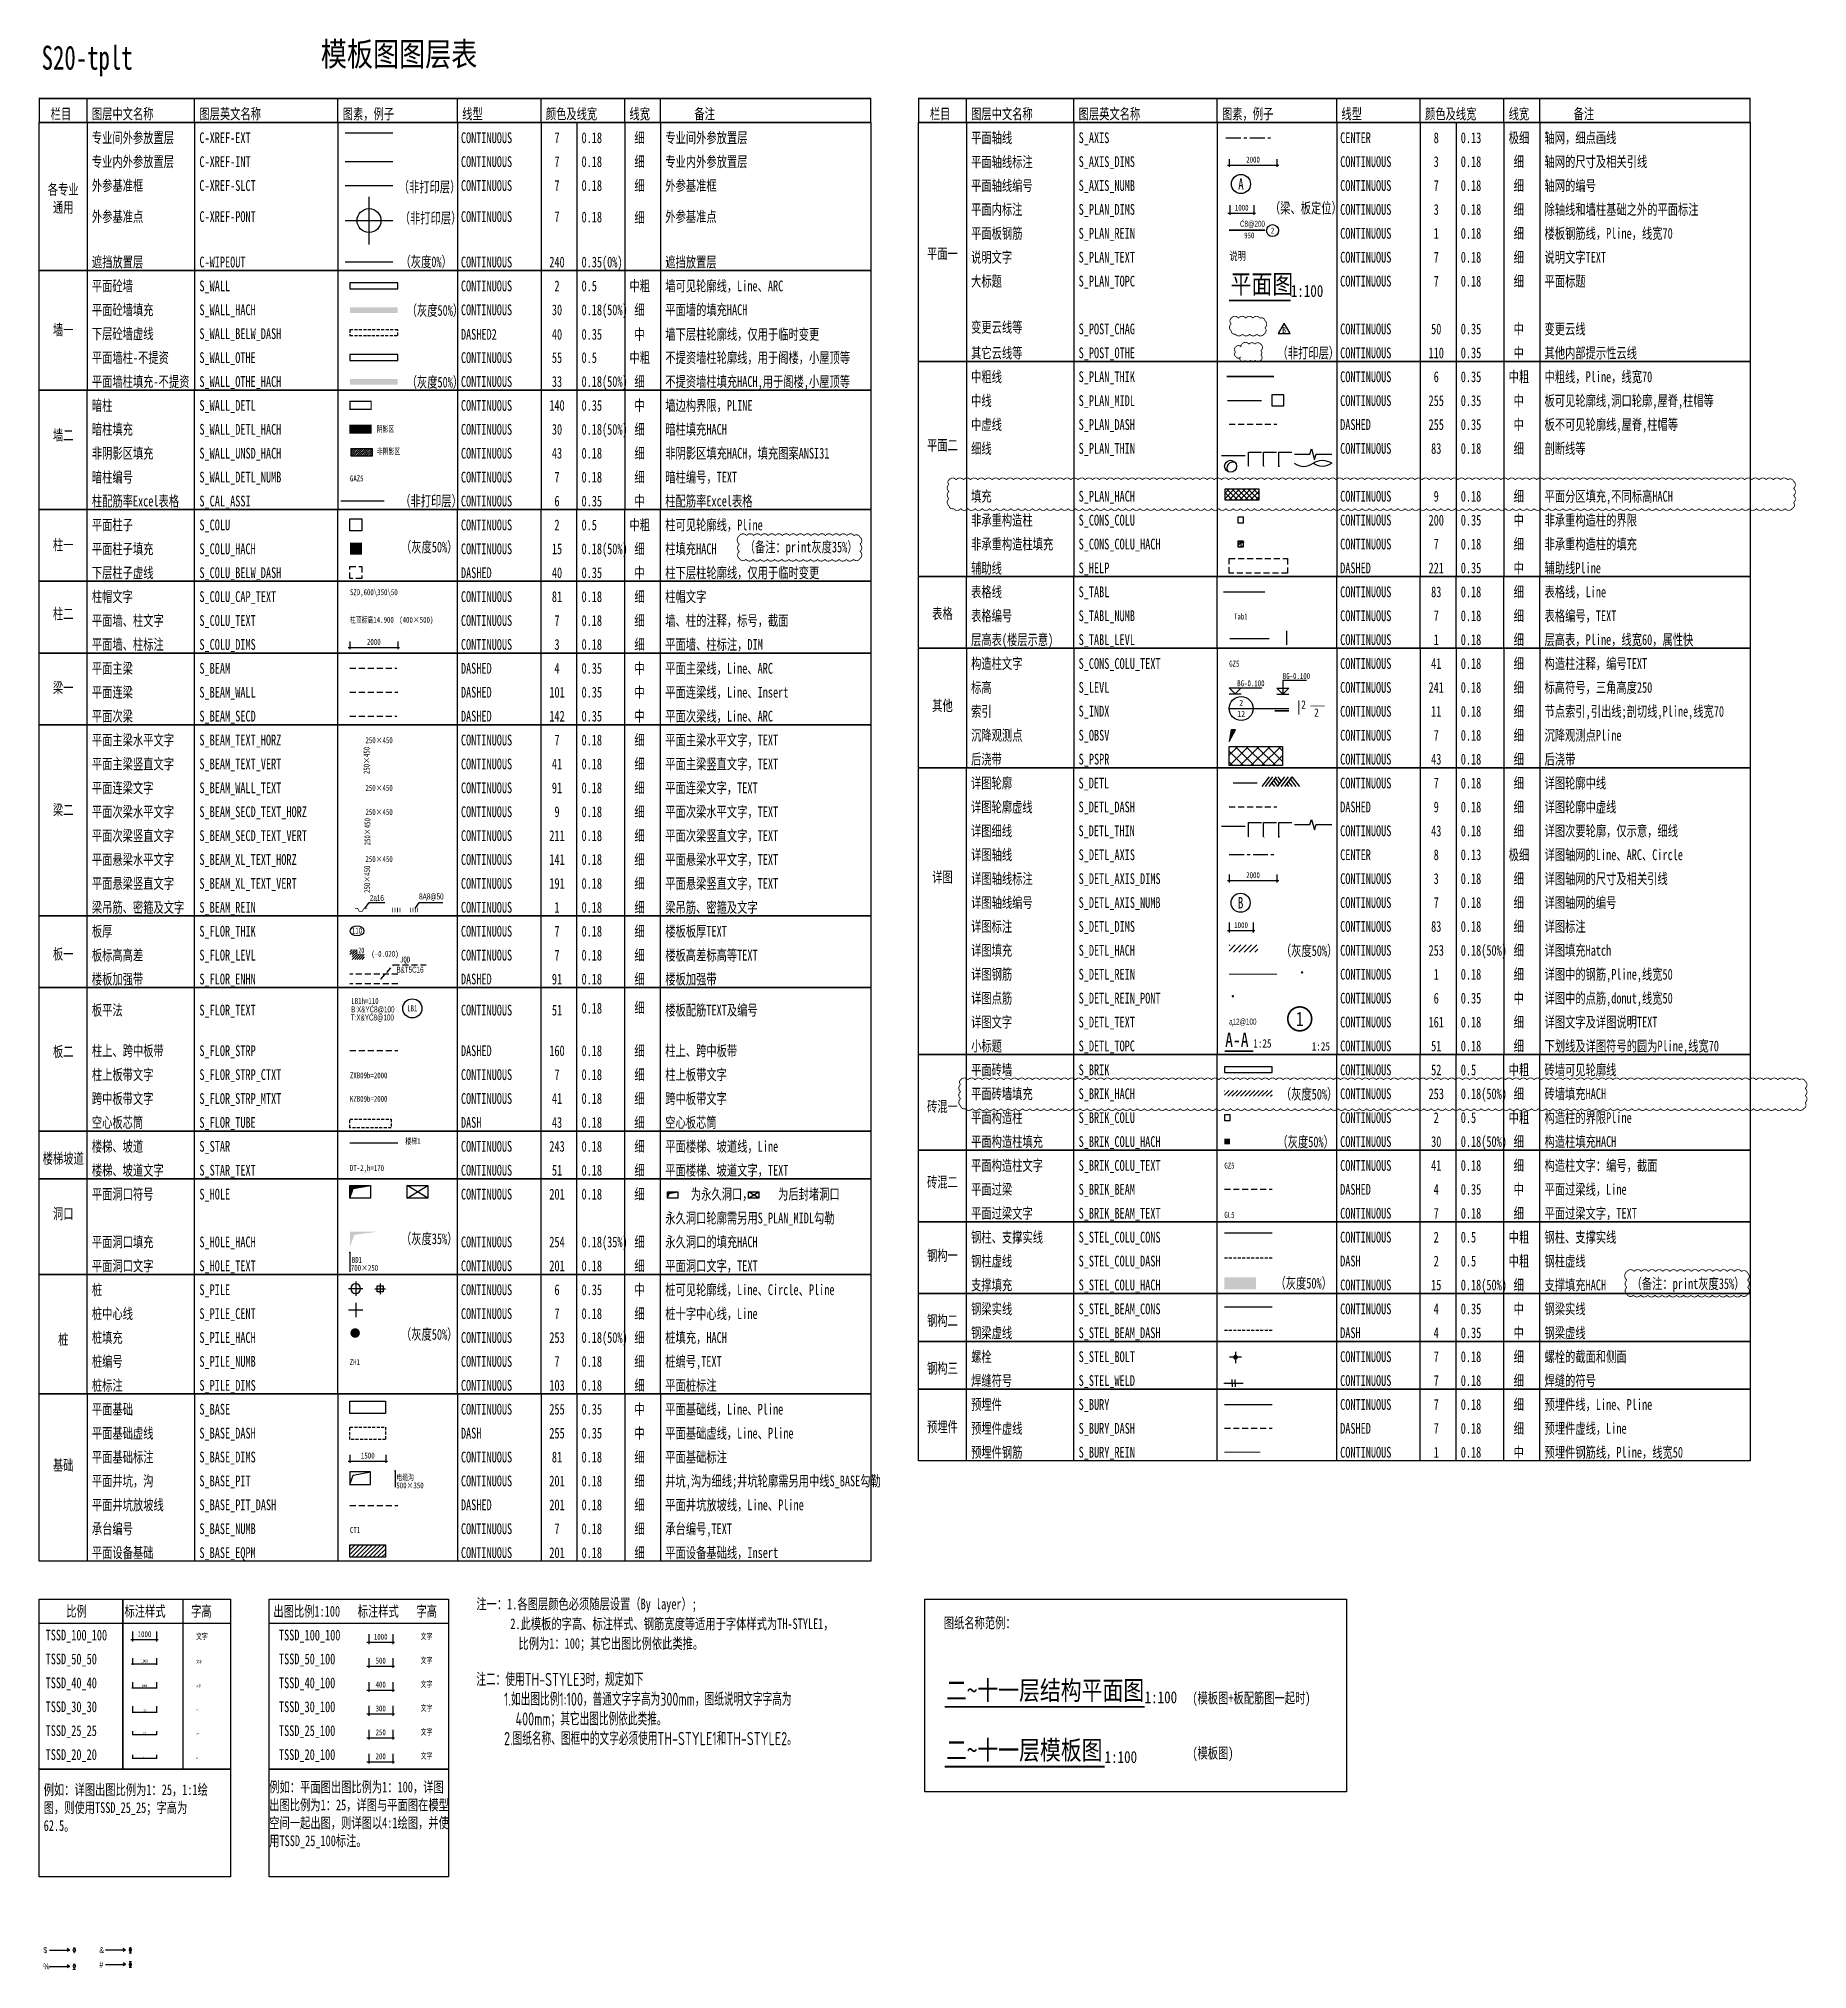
# Model space of a CAD drawing. Extents: x -302153 to 2378000, y -57590 to 1700000.
# Drawn here: x -106491 to -32459, y -57590 to 23194 of the extents above; entities that cross this region are included whole.
import ezdxf
from ezdxf.enums import TextEntityAlignment as Align

# ---------------------------------------------------------------- set-up
doc = ezdxf.new("R2010")
doc.units = 0
doc.header["$LTSCALE"] = 500
doc.header["$MEASUREMENT"] = 0
for name, pattern in [('CENTER', [2, 1.25, -0.25, 0.25, -0.25]), ('DASHED', [0.75, 0.5, -0.25]), ('DASHED2', [0.375, 0.25, -0.125])]:
    doc.linetypes.add(name, pattern=pattern)
doc.layers.get('0').update_dxf_attribs({"linetype": 'CONTINUOUS'})
doc.layers.get('Defpoints').update_dxf_attribs({"color": 2, "linetype": 'CONTINUOUS'})
for name, color, linetype in [('C-WIPEOUT', 240, 'CONTINUOUS'), ('C-XREF-EXT', 7, 'CONTINUOUS'), ('C-XREF-INT', 7, 'CONTINUOUS'), ('S_AXIS', 8, 'CENTER'), ('S_AXIS_DIMS', 3, 'CONTINUOUS'), ('S_AXIS_NUMB', 7, 'CONTINUOUS'), ('S_BASE', 255, 'CONTINUOUS'), ('S_BASE_DASH', 255, 'DASHED2'), ('S_BASE_DIMS', 81, 'CONTINUOUS'), ('S_BASE_EQPM', 201, 'CONTINUOUS'), ('S_BASE_NUMB', 7, 'CONTINUOUS'), ('S_BASE_PIT', 201, 'CONTINUOUS'), ('S_BASE_PIT_DASH', 201, 'DASHED'), ('S_BEAM', 4, 'DASHED'), ('S_BEAM_REIN', 1, 'CONTINUOUS'), ('S_BEAM_SECD', 142, 'DASHED'), ('S_BEAM_SECD_TEXT_HORZ', 9, 'CONTINUOUS'), ('S_BEAM_SECD_TEXT_VERT', 211, 'CONTINUOUS'), ('S_BEAM_TEXT_HORZ', 7, 'CONTINUOUS'), ('S_BEAM_TEXT_VERT', 41, 'CONTINUOUS'), ('S_BEAM_WALL', 101, 'DASHED'), ('S_BEAM_WALL_TEXT', 91, 'CONTINUOUS'), ('S_BEAM_XL_TEXT_HORZ', 141, 'CONTINUOUS'), ('S_BEAM_XL_TEXT_VERT', 191, 'CONTINUOUS'), ('S_BRIK', 52, 'CONTINUOUS'), ('S_BRIK_BEAM', 4, 'DASHED'), ('S_BRIK_BEAM_TEXT', 7, 'CONTINUOUS'), ('S_BRIK_COLU', 2, 'CONTINUOUS'), ('S_BRIK_COLU_HACH', 30, 'CONTINUOUS'), ('S_BRIK_COLU_TEXT', 41, 'CONTINUOUS'), ('S_BRIK_HACH', 253, 'CONTINUOUS'), ('S_BURY', 7, 'CONTINUOUS'), ('S_BURY_DASH', 7, 'DASHED'), ('S_BURY_REIN', 1, 'CONTINUOUS'), ('S_COLU', 2, 'CONTINUOUS'), ('S_COLU_BELW_DASH', 40, 'DASHED'), ('S_COLU_CAP_TEXT', 81, 'CONTINUOUS'), ('S_COLU_DIMS', 3, 'CONTINUOUS'), ('S_COLU_HACH', 15, 'CONTINUOUS'), ('S_COLU_TEXT', 7, 'CONTINUOUS'), ('S_CONS_COLU', 200, 'CONTINUOUS'), ('S_CONS_COLU_HACH', 7, 'CONTINUOUS'), ('S_CONS_COLU_TEXT', 41, 'CONTINUOUS'), ('S_DETL', 7, 'CONTINUOUS'), ('S_DETL_AXIS', 8, 'CENTER'), ('S_DETL_AXIS_DIMS', 3, 'CONTINUOUS'), ('S_DETL_AXIS_NUMB', 7, 'CONTINUOUS'), ('S_DETL_DASH', 9, 'DASHED'), ('S_DETL_DIMS', 83, 'CONTINUOUS'), ('S_DETL_HACH', 253, 'CONTINUOUS'), ('S_DETL_REIN', 1, 'CONTINUOUS'), ('S_DETL_REIN_PONT', 6, 'CONTINUOUS'), ('S_DETL_TEXT', 161, 'CONTINUOUS'), ('S_DETL_THIN', 43, 'CONTINUOUS'), ('S_DETL_TOPC', 51, 'CONTINUOUS'), ('S_FLOR_ENHN', 91, 'DASHED'), ('S_FLOR_LEVL', 7, 'CONTINUOUS'), ('S_FLOR_STRP', 160, 'DASHED'), ('S_FLOR_STRP_CTXT', 7, 'CONTINUOUS'), ('S_FLOR_STRP_MTXT', 41, 'CONTINUOUS'), ('S_FLOR_TEXT', 51, 'CONTINUOUS'), ('S_FLOR_THIK', 7, 'CONTINUOUS'), ('S_FLOR_TUBE', 43, 'DASHED2'), ('S_HELP', 221, 'DASHED'), ('S_HOLE', 201, 'CONTINUOUS'), ('S_HOLE_HACH', 254, 'CONTINUOUS'), ('S_HOLE_TEXT', 201, 'CONTINUOUS'), ('S_INDX', 11, 'CONTINUOUS'), ('S_LEVL', 241, 'CONTINUOUS'), ('S_OBSV', 7, 'CONTINUOUS'), ('S_PILE', 6, 'CONTINUOUS'), ('S_PILE_CENT', 7, 'CONTINUOUS'), ('S_PILE_HACH', 253, 'CONTINUOUS'), ('S_PILE_NUMB', 7, 'CONTINUOUS'), ('S_PLAN_DASH', 255, 'DASHED'), ('S_PLAN_DIMS', 3, 'CONTINUOUS'), ('S_PLAN_HACH', 9, 'CONTINUOUS'), ('S_PLAN_MIDL', 255, 'CONTINUOUS'), ('S_PLAN_REIN', 1, 'CONTINUOUS'), ('S_PLAN_TEXT', 7, 'CONTINUOUS'), ('S_PLAN_THIK', 6, 'CONTINUOUS'), ('S_PLAN_THIN', 83, 'CONTINUOUS'), ('S_PLAN_TOPC', 7, 'CONTINUOUS'), ('S_POST_CHAG', 50, 'CONTINUOUS'), ('S_PSPR', 43, 'CONTINUOUS'), ('S_STAR', 243, 'CONTINUOUS'), ('S_STAR_TEXT', 51, 'CONTINUOUS'), ('S_STEL_BEAM_CONS', 4, 'CONTINUOUS'), ('S_STEL_BEAM_DASH', 4, 'DASHED2'), ('S_STEL_BOLT', 7, 'CONTINUOUS'), ('S_STEL_COLU_CONS', 2, 'CONTINUOUS'), ('S_STEL_COLU_DASH', 2, 'DASHED2'), ('S_STEL_COLU_HACH', 15, 'CONTINUOUS'), ('S_STEL_WELD', 7, 'CONTINUOUS'), ('S_TABL', 83, 'CONTINUOUS'), ('S_TABL_LEVL', 1, 'CONTINUOUS'), ('S_TABL_NUMB', 7, 'CONTINUOUS'), ('S_WALL', 2, 'CONTINUOUS'), ('S_WALL_BELW_DASH', 40, 'DASHED2'), ('S_WALL_DETL', 140, 'CONTINUOUS'), ('S_WALL_DETL_HACH', 30, 'CONTINUOUS'), ('S_WALL_DETL_NUMB', 7, 'CONTINUOUS'), ('S_WALL_HACH', 30, 'CONTINUOUS'), ('S_WALL_OTHE', 55, 'CONTINUOUS'), ('S_WALL_OTHE_HACH', 33, 'CONTINUOUS'), ('S_WALL_UNSD_HACH', 43, 'CONTINUOUS')]:
    doc.layers.add(name, color=color, linetype=linetype)
for name, color, linetype, plot in [('C-XREF-PONT', 7, 'CONTINUOUS', False), ('C-XREF-SLCT', 7, 'CONTINUOUS', False), ('S_CAL_ASSI', 6, 'CONTINUOUS', False), ('S_POST_OTHE', 110, 'CONTINUOUS', False)]:
    doc.layers.add(name, color=color, linetype=linetype, plot=plot)
doc.styles.add('Revit', font='', dxfattribs={"width": 0.7, "height": 246.251874})
doc.styles.add('TH-STYLE1', font='Stfangso_1.ttf', dxfattribs={"width": 0.7})
doc.styles.add('TH-STYLE2', font='', dxfattribs={"width": 0.8})
doc.styles.add('TH-STYLE3', font='tssdeng.shx', dxfattribs={"width": 0.7, "bigfont": 'tssdchn.shx'})
doc.styles.get('Revit').set_extended_font_data('Revit')
doc.styles.get('TH-STYLE2').set_extended_font_data('STXihei')
doc.dimstyles.new('TSSD_100_100', dxfattribs={"dimtxt": 250, "dimasz": 75, "dimexe": 75, "dimexo": 200, "dimgap": 100, "dimtad": 1, "dimdec": 3, "dimdsep": 46, "dimtxsty": 'TH-STYLE1', "dimblk": 'ARCHTICK', "dimcen": -100, "dimdle": 75, "dimclrt": 7, "dimadec": 0, "dimazin": 0, "dimtfac": 1, "dimtdec": 3, "dimtix": 1, "dimtmove": 2, "dimatfit": 3, "dimldrblk": 'ARCHTICK', "dimfxl": 200, "dimtolj": 1, "dimtzin": 0, "dimarcsym": 0})
doc.dimstyles.new('TSSD_20_100', dxfattribs={"dimtxt": 250, "dimasz": 75, "dimexe": 75, "dimexo": 200, "dimgap": 100, "dimtad": 1, "dimdec": 3, "dimlfac": 0.2, "dimdsep": 46, "dimtxsty": 'TH-STYLE1', "dimblk": 'ARCHTICK', "dimcen": -100, "dimdle": 75, "dimclrt": 7, "dimadec": 0, "dimazin": 0, "dimtfac": 1, "dimtdec": 3, "dimtix": 1, "dimtmove": 2, "dimatfit": 3, "dimldrblk": 'ARCHTICK', "dimfxl": 200, "dimtolj": 1, "dimtzin": 0, "dimarcsym": 0})
doc.dimstyles.new('TSSD_20_20', dxfattribs={"dimscale": 0.2, "dimtxt": 250, "dimasz": 75, "dimexe": 75, "dimexo": 200, "dimgap": 100, "dimtad": 1, "dimdec": 3, "dimdsep": 46, "dimtxsty": 'TH-STYLE1', "dimblk": 'ARCHTICK', "dimcen": -100, "dimdle": 75, "dimclrt": 7, "dimadec": 0, "dimazin": 0, "dimtfac": 1, "dimtdec": 3, "dimtix": 1, "dimtmove": 2, "dimatfit": 3, "dimldrblk": 'ARCHTICK', "dimfxl": 200, "dimtolj": 1, "dimtzin": 0, "dimarcsym": 0})
doc.dimstyles.new('TSSD_25_100', dxfattribs={"dimtxt": 250, "dimasz": 75, "dimexe": 75, "dimexo": 200, "dimgap": 100, "dimtad": 1, "dimdec": 3, "dimlfac": 0.25, "dimdsep": 46, "dimtxsty": 'TH-STYLE1', "dimblk": 'ARCHTICK', "dimcen": -100, "dimdle": 75, "dimclrt": 7, "dimadec": 0, "dimazin": 0, "dimtfac": 1, "dimtdec": 3, "dimtix": 1, "dimtmove": 2, "dimatfit": 3, "dimldrblk": 'ARCHTICK', "dimfxl": 200, "dimtolj": 1, "dimtzin": 0, "dimarcsym": 0})
doc.dimstyles.new('TSSD_25_25', dxfattribs={"dimscale": 0.25, "dimtxt": 250, "dimasz": 75, "dimexe": 75, "dimexo": 200, "dimgap": 100, "dimtad": 1, "dimdec": 3, "dimdsep": 46, "dimtxsty": 'TH-STYLE1', "dimblk": 'ARCHTICK', "dimcen": -100, "dimdle": 75, "dimclrt": 7, "dimadec": 0, "dimazin": 0, "dimtfac": 1, "dimtdec": 3, "dimtix": 1, "dimtmove": 2, "dimatfit": 3, "dimldrblk": 'ARCHTICK', "dimfxl": 200, "dimtolj": 1, "dimtzin": 0, "dimarcsym": 0})
doc.dimstyles.new('TSSD_30_100', dxfattribs={"dimtxt": 250, "dimasz": 75, "dimexe": 75, "dimexo": 200, "dimgap": 100, "dimtad": 1, "dimdec": 3, "dimlfac": 0.3, "dimdsep": 46, "dimtxsty": 'TH-STYLE1', "dimblk": 'ARCHTICK', "dimcen": -100, "dimdle": 75, "dimclrt": 7, "dimadec": 0, "dimazin": 0, "dimtfac": 1, "dimtdec": 3, "dimtix": 1, "dimtmove": 2, "dimatfit": 3, "dimldrblk": 'ARCHTICK', "dimfxl": 200, "dimtolj": 1, "dimtzin": 0, "dimarcsym": 0})
doc.dimstyles.new('TSSD_30_30', dxfattribs={"dimscale": 0.3, "dimtxt": 250, "dimasz": 75, "dimexe": 75, "dimexo": 200, "dimgap": 100, "dimtad": 1, "dimdec": 3, "dimdsep": 46, "dimtxsty": 'TH-STYLE1', "dimblk": 'ARCHTICK', "dimcen": -100, "dimdle": 75, "dimclrt": 7, "dimadec": 0, "dimazin": 0, "dimtfac": 1, "dimtdec": 3, "dimtix": 1, "dimtmove": 2, "dimatfit": 3, "dimldrblk": 'ARCHTICK', "dimfxl": 200, "dimtolj": 1, "dimtzin": 0, "dimarcsym": 0})
doc.dimstyles.new('TSSD_40_100', dxfattribs={"dimtxt": 250, "dimasz": 75, "dimexe": 75, "dimexo": 200, "dimgap": 100, "dimtad": 1, "dimdec": 3, "dimlfac": 0.4, "dimdsep": 46, "dimtxsty": 'TH-STYLE1', "dimblk": 'ARCHTICK', "dimcen": -100, "dimdle": 75, "dimclrt": 7, "dimadec": 0, "dimazin": 0, "dimtfac": 1, "dimtdec": 3, "dimtix": 1, "dimtmove": 2, "dimatfit": 3, "dimldrblk": 'ARCHTICK', "dimfxl": 200, "dimtolj": 1, "dimtzin": 0, "dimarcsym": 0})
doc.dimstyles.new('TSSD_40_40', dxfattribs={"dimscale": 0.4, "dimtxt": 250, "dimasz": 75, "dimexe": 75, "dimexo": 200, "dimgap": 100, "dimtad": 1, "dimdec": 3, "dimdsep": 46, "dimtxsty": 'TH-STYLE1', "dimblk": 'ARCHTICK', "dimcen": -100, "dimdle": 75, "dimclrt": 7, "dimadec": 0, "dimazin": 0, "dimtfac": 1, "dimtdec": 3, "dimtix": 1, "dimtmove": 2, "dimatfit": 3, "dimldrblk": 'ARCHTICK', "dimfxl": 200, "dimtolj": 1, "dimtzin": 0, "dimarcsym": 0})
doc.dimstyles.new('TSSD_50_100', dxfattribs={"dimtxt": 250, "dimasz": 75, "dimexe": 75, "dimexo": 200, "dimgap": 100, "dimtad": 1, "dimdec": 3, "dimlfac": 0.5, "dimdsep": 46, "dimtxsty": 'TH-STYLE1', "dimblk": 'ARCHTICK', "dimcen": -100, "dimdle": 75, "dimclrt": 7, "dimadec": 0, "dimazin": 0, "dimtfac": 1, "dimtdec": 3, "dimtix": 1, "dimtmove": 2, "dimatfit": 3, "dimldrblk": 'ARCHTICK', "dimfxl": 1, "dimtolj": 1, "dimtzin": 0, "dimarcsym": 0})
doc.dimstyles.new('TSSD_50_50', dxfattribs={"dimscale": 0.5, "dimtxt": 250, "dimasz": 75, "dimexe": 75, "dimexo": 200, "dimgap": 100, "dimtad": 1, "dimdec": 3, "dimdsep": 46, "dimtxsty": 'TH-STYLE1', "dimblk": 'ARCHTICK', "dimcen": -100, "dimdle": 75, "dimclrt": 7, "dimadec": 0, "dimazin": 0, "dimtfac": 1, "dimtdec": 3, "dimtix": 1, "dimtmove": 2, "dimatfit": 3, "dimldrblk": 'ARCHTICK', "dimfxl": 200, "dimtolj": 1, "dimtzin": 0, "dimarcsym": 0})

msp = doc.modelspace()

# ---------------------------------------------------------------- texts
at = {"layer": 'C-WIPEOUT', "style": 'TH-STYLE1', "width": 0.7}
for s, p in [('(模板图+板配筋图一起时)', (-58198.6579, -46593.4106)), ('(模板图)', (-58198.6579, -48897.5882))]:
    msp.add_text(s, height=450, dxfattribs=at).set_placement(p, align=Align.BOTTOM_LEFT)
at = {"layer": 'S_BASE_NUMB', "style": 'TH-STYLE1', "width": 0.7}
msp.add_text('CT1', height=250, dxfattribs=at).set_placement((-93461.3054, -39329.1336))
at = {"layer": 'S_BASE_PIT', "style": 'TH-STYLE1', "width": 0.7}
for s, p in [('电缆沟', (-91518.3725, -37131.2715)), ('500×350', (-91518.3725, -37464.2937))]:
    msp.add_text(s, height=250, dxfattribs=at).set_placement(p)
at = {"layer": 'S_BEAM_REIN', "style": 'TH-STYLE1', "width": 0.7}
for s, p in [('2ą16', (-92624.9433, -12888.0486)), ('8Ą8@50', (-90566.4095, -12822.3906))]:
    msp.add_text(s, height=250, dxfattribs=at).set_placement(p)
at = {"layer": 'S_BEAM_SECD_TEXT_HORZ', "style": 'TH-STYLE1', "width": 0.7}
msp.add_text('250×450', height=250, dxfattribs=at).set_placement((-92811.4945, -9366.8622), align=Align.BOTTOM_LEFT)
at = {"layer": 'S_BEAM_SECD_TEXT_VERT', "style": 'TH-STYLE1', "width": 0.7}
msp.add_text('250×450', height=250, rotation=90, dxfattribs=at).set_placement((-92530.0195, -10561.181), align=Align.BOTTOM_LEFT)
at = {"layer": 'S_BEAM_TEXT_HORZ', "style": 'TH-STYLE1', "width": 0.7}
msp.add_text('250×450', height=250, dxfattribs=at).set_placement((-92811.4945, -6361.64), align=Align.BOTTOM_LEFT)
at = {"layer": 'S_BEAM_TEXT_VERT', "style": 'TH-STYLE1', "width": 0.7}
msp.add_text('250×450', height=250, rotation=90, dxfattribs=at).set_placement((-92562.5084, -7579.4896), align=Align.BOTTOM_LEFT)
at = {"layer": 'S_BEAM_TEXT_VERT', "width": 0.7}
for s, style, p in [('$', 'Revit', (-106295.48, -56909.0181)), ('%%%', 'Revit', (-106295.48, -57588.0232)), ('%%130', 'TH-STYLE3', (-105075.2558, -56909.0181)), ('%%131', 'TH-STYLE3', (-105075.2558, -57588.0232)), ('#', 'Revit', (-103947.1448, -57514.1079)), ('&', 'Revit', (-103947.1448, -56905.0688)), ('%%132', 'TH-STYLE3', (-102726.9206, -56905.0688)), ('%%133', 'TH-STYLE3', (-102726.9206, -57514.1079))]:
    msp.add_text(s, height=250, dxfattribs=dict(at, style=style)).set_placement(p)
at = {"layer": 'S_BEAM_WALL_TEXT', "style": 'TH-STYLE1', "width": 0.7}
msp.add_text('250×450', height=250, dxfattribs=at).set_placement((-92811.4945, -8357.3244), align=Align.BOTTOM_LEFT)
at = {"layer": 'S_BEAM_XL_TEXT_HORZ', "style": 'TH-STYLE1', "width": 0.7}
msp.add_text('250×450', height=250, dxfattribs=at).set_placement((-92811.4945, -11257.3244))
at = {"layer": 'S_BEAM_XL_TEXT_VERT', "style": 'TH-STYLE1', "width": 0.7}
msp.add_text('250×450', height=250, rotation=90, dxfattribs=at).set_placement((-92615.7379, -12550.8057))
at = {"layer": 'S_BRIK_BEAM_TEXT', "style": 'TH-STYLE1', "width": 0.7}
msp.add_text('GL5', height=250, dxfattribs=at).set_placement((-56861.3094, -26219.7308), align=Align.BOTTOM_LEFT)
at = {"layer": 'S_BRIK_COLU_TEXT', "style": 'TH-STYLE1', "width": 0.7}
msp.add_text('GZ5', height=250, dxfattribs=at).set_placement((-56861.3094, -24157.5111), align=Align.BOTTOM_LEFT)
at = {"layer": 'S_COLU_CAP_TEXT', "style": 'TH-STYLE1', "width": 0.7}
msp.add_text('SZD,600\\350\\50', height=250, dxfattribs=at).set_placement((-93461.2973, -168.366), align=Align.BOTTOM_LEFT)
at = {"layer": 'S_COLU_TEXT', "style": 'TH-STYLE1', "width": 0.7}
for s, p in [('柱顶标高14.900', (-93461.2973, -1322.9682)), ('(400×500)', (-91397.6232, -1322.9682))]:
    msp.add_text(s, height=250, dxfattribs=at).set_placement(p, align=Align.BOTTOM_LEFT)
at = {"layer": 'S_CONS_COLU_TEXT', "style": 'TH-STYLE1', "width": 0.7}
msp.add_text('GZ5', height=250, dxfattribs=at).set_placement((-56661.3135, -3157.5111), align=Align.BOTTOM_LEFT)
at = {"layer": 'S_DETL_TEXT', "style": 'TH-STYLE1', "width": 0.7}
msp.add_text('ą12@100', height=250, dxfattribs=at).set_placement((-56661.3094, -18136.0675), align=Align.BOTTOM_LEFT)
at = {"layer": 'S_DETL_TOPC', "style": 'TH-STYLE2', "width": 0.8}
for s, height, p in [('A-A', 600, (-56828.6386, -19175.9493)), ('1:25', 350, (-55650.6932, -19125.9493)), ('1:25', 350, (-53205.2006, -19250.7796))]:
    msp.add_text(s, height=height, dxfattribs=at).set_placement(p, align=Align.BOTTOM_LEFT)
at = {"layer": 'S_FLOR_ENHN', "style": 'TH-STYLE1', "width": 0.7}
for s, p in [('JQD', (-91365.2601, -15462.8732)), ('B&T5Ć16', (-91515.2448, -15887.884))]:
    msp.add_text(s, height=250, dxfattribs=at).set_placement(p)
at = {"layer": 'S_FLOR_LEVL', "style": 'TH-STYLE1', "width": 0.7}
msp.add_text('(-0.020)', height=250, dxfattribs=at).set_placement((-92565.2591, -15224.5744))
at = {"layer": 'S_FLOR_STRP_CTXT', "style": 'TH-STYLE1', "width": 0.7}
msp.add_text('ZXB09b=2000', height=250, dxfattribs=at).set_placement((-93461.2973, -20385.9175), align=Align.BOTTOM_LEFT)
at = {"layer": 'S_FLOR_STRP_MTXT', "style": 'TH-STYLE1', "width": 0.7}
msp.add_text('KZB09b=2000', height=250, dxfattribs=at).set_placement((-93461.2973, -21365.6098), align=Align.BOTTOM_LEFT)
at = {"layer": 'S_FLOR_TEXT', "style": 'TH-STYLE1', "width": 0.7}
for s, p in [('Ć8@200', (-56206.6946, 15321.4997)), ('950', (-56033.0911, 14834.281)), ('LB1h=110', (-93404.3667, -17197.4235)), ('T:X&YĆ8@100', (-93422.3474, -17887.248)), ('B:X&YĆ8@100', (-93412.1324, -17550.0005))]:
    msp.add_text(s, height=250, dxfattribs=at).set_placement(p)
at = {"layer": 'S_HOLE_TEXT', "ltscale": 800, "style": 'TH-STYLE1', "width": 0.7}
for s, p in [('700×250', (-93421.7647, -28437.128)), ('BD1', (-93381.3801, -28104.1057))]:
    msp.add_text(s, height=250, dxfattribs=at).set_placement(p, align=Align.BOTTOM_LEFT)
at = {"layer": 'S_PILE_NUMB', "style": 'TH-STYLE1', "width": 0.7}
msp.add_text('ZH1', height=250, dxfattribs=at).set_placement((-93470.1964, -32381.1262), align=Align.BOTTOM_LEFT)
at = {"layer": 'S_PLAN_TEXT'}
for s, height, style, width, p in [('S20-tplt', 1000, 'TH-STYLE1', 0.7, (-106364.5821, 21596.2687)), ('模板图图层表', 1000, 'TH-STYLE2', 0.8, (-94677.8492, 21747.978)), ('栏目', 450, 'TH-STYLE1', 0.7, (-105985.9402, 19686.568)), ('图层中文名称', 450, 'TH-STYLE1', 0.7, (-104261.2893, 19686.568)), ('图层英文名称', 450, 'TH-STYLE1', 0.7, (-99761.2893, 19686.568)), ('图素，例子', 450, 'TH-STYLE1', 0.7, (-93761.2893, 19686.568)), ('线型', 450, 'TH-STYLE1', 0.7, (-88761.2893, 19686.568)), ('颜色及线宽', 450, 'TH-STYLE1', 0.7, (-85261.2893, 19686.568)), ('线宽', 450, 'TH-STYLE1', 0.7, (-81761.2893, 19686.568)), ('备注', 450, 'TH-STYLE1', 0.7, (-79043.5866, 19686.568)), ('栏目', 450, 'TH-STYLE1', 0.7, (-69185.9563, 19686.568)), ('图层中文名称', 450, 'TH-STYLE1', 0.7, (-67461.3054, 19686.568)), ('图层英文名称', 450, 'TH-STYLE1', 0.7, (-62961.3054, 19686.568)), ('图素，例子', 450, 'TH-STYLE1', 0.7, (-56961.3054, 19686.568)), ('线型', 450, 'TH-STYLE1', 0.7, (-51961.3054, 19686.568)), ('颜色', 450, 'TH-STYLE1', 0.7, (-48461.3054, 19686.568)), ('颜色及线宽', 450, 'TH-STYLE1', 0.7, (-48461.3014, 19686.568)), ('线宽', 450, 'TH-STYLE1', 0.7, (-44961.3014, 19686.568)), ('备注', 450, 'TH-STYLE1', 0.7, (-42243.6027, 19686.568)), ('专业间外参放置层', 450, 'TH-STYLE1', 0.7, (-104261.2933, 18686.568)), ('C-XREF-EXT', 450, 'TH-STYLE1', 0.7, (-99761.2933, 18686.568)), ('CONTINUOUS', 450, 'TH-STYLE1', 0.7, (-88814.6617, 18686.568)), ('0.18', 450, 'TH-STYLE1', 0.7, (-83766.5012, 18686.568)), ('细', 450, 'TH-STYLE1', 0.7, (-81554.9399, 18686.568)), ('专业间外参放置层', 450, 'TH-STYLE1', 0.7, (-80261.2893, 18686.568)), ('平面轴线', 450, 'TH-STYLE1', 0.7, (-67461.3054, 18686.568)), ('S_AXIS', 450, 'TH-STYLE1', 0.7, (-62961.3094, 18686.568)), ('CENTER', 450, 'TH-STYLE1', 0.7, (-52014.6778, 18686.568)), ('0.13', 450, 'TH-STYLE1', 0.7, (-46966.5173, 18686.568)), ('极细', 450, 'TH-STYLE1', 0.7, (-44961.3054, 18686.568)), ('轴网，细点画线', 450, 'TH-STYLE1', 0.7, (-43461.3054, 18686.568)), ('专业内外参放置层', 450, 'TH-STYLE1', 0.7, (-104261.2933, 17686.568)), ('C-XREF-INT', 450, 'TH-STYLE1', 0.7, (-99761.2933, 17686.568)), ('CONTINUOUS', 450, 'TH-STYLE1', 0.7, (-88814.6617, 17686.568)), ('0.18', 450, 'TH-STYLE1', 0.7, (-83766.5012, 17686.568)), ('细', 450, 'TH-STYLE1', 0.7, (-81554.9399, 17686.568)), ('专业内外参放置层', 450, 'TH-STYLE1', 0.7, (-80261.2893, 17686.568)), ('平面轴线标注', 450, 'TH-STYLE1', 0.7, (-67461.3054, 17674.3455)), ('S_AXIS_DIMS', 450, 'TH-STYLE1', 0.7, (-62961.3094, 17686.568)), ('CONTINUOUS', 450, 'TH-STYLE1', 0.7, (-52014.6778, 17686.568)), ('0.18', 450, 'TH-STYLE1', 0.7, (-46966.5173, 17686.568)), ('细', 450, 'TH-STYLE1', 0.7, (-44754.9601, 17686.568)), ('轴网的尺寸及相关引线', 450, 'TH-STYLE1', 0.7, (-43461.3054, 17686.568)), ('外参基准框', 450, 'TH-STYLE1', 0.7, (-104261.2933, 16686.568)), ('C-XREF-SLCT', 450, 'TH-STYLE1', 0.7, (-99761.2933, 16686.568)), ('CONTINUOUS', 450, 'TH-STYLE1', 0.7, (-88814.6617, 16686.568)), ('0.18', 450, 'TH-STYLE1', 0.7, (-83766.5012, 16686.568)), ('细', 450, 'TH-STYLE1', 0.7, (-81554.9399, 16686.568)), ('外参基准框', 450, 'TH-STYLE1', 0.7, (-80261.2893, 16686.568)), ('平面轴线编号', 450, 'TH-STYLE1', 0.7, (-67461.3054, 16686.568)), ('S_AXIS_NUMB', 450, 'TH-STYLE1', 0.7, (-62961.3094, 16686.568)), ('CONTINUOUS', 450, 'TH-STYLE1', 0.7, (-52014.6778, 16686.568)), ('0.18', 450, 'TH-STYLE1', 0.7, (-46966.5173, 16686.568)), ('细', 450, 'TH-STYLE1', 0.7, (-44754.9601, 16686.568)), ('轴网的编号', 450, 'TH-STYLE1', 0.7, (-43461.3054, 16686.568)), ('平面内标注', 450, 'TH-STYLE1', 0.7, (-67461.3094, 15686.568)), ('S_PLAN_DIMS', 450, 'TH-STYLE1', 0.7, (-62961.3094, 15686.568)), ('CONTINUOUS', 450, 'TH-STYLE1', 0.7, (-52014.6778, 15686.568)), ('0.18', 450, 'TH-STYLE1', 0.7, (-46966.5173, 15686.568)), ('细', 450, 'TH-STYLE1', 0.7, (-44754.9601, 15686.568)), ('除轴线和墙柱基础之外的平面标注', 450, 'TH-STYLE1', 0.7, (-43461.3054, 15686.568)), ('外参基准点', 450, 'TH-STYLE1', 0.7, (-104261.2933, 15386.568)), ('C-XREF-PONT', 450, 'TH-STYLE1', 0.7, (-99761.2933, 15386.568)), ('CONTINUOUS', 450, 'TH-STYLE1', 0.7, (-88814.6617, 15386.568)), ('0.18', 450, 'TH-STYLE1', 0.7, (-83766.5012, 15369.1745)), ('细', 450, 'TH-STYLE1', 0.7, (-81554.9399, 15345.7595)), ('外参基准点', 450, 'TH-STYLE1', 0.7, (-80261.2893, 15386.568)), ('平面板钢筋', 450, 'TH-STYLE1', 0.7, (-67461.3135, 14686.568)), ('S_PLAN_REIN', 450, 'TH-STYLE1', 0.7, (-62961.3135, 14686.568)), ('CONTINUOUS', 450, 'TH-STYLE1', 0.7, (-52014.6818, 14686.568)), ('0.18', 450, 'TH-STYLE1', 0.7, (-46966.5213, 14686.568)), ('细', 450, 'TH-STYLE1', 0.7, (-44754.9641, 14686.568)), ('楼板钢筋线，Pline，线宽70', 450, 'TH-STYLE1', 0.7, (-43461.3094, 14686.568)), ('遮挡放置层', 450, 'TH-STYLE1', 0.7, (-104261.2933, 13486.568)), ('C-WIPEOUT', 450, 'TH-STYLE1', 0.7, (-99761.2933, 13486.568)), ('CONTINUOUS', 450, 'TH-STYLE1', 0.7, (-88814.6617, 13486.568)), ('0.35(0%%%)', 450, 'TH-STYLE1', 0.7, (-83766.5012, 13486.568)), ('遮挡放置层', 450, 'TH-STYLE1', 0.7, (-80261.2893, 13486.568)), ('说明文字', 450, 'TH-STYLE1', 0.7, (-67461.3094, 13686.568)), ('S_PLAN_TEXT', 450, 'TH-STYLE1', 0.7, (-62961.3094, 13686.568)), ('说明', 350, 'TH-STYLE1', 0.7, (-56652.1129, 13815.8211)), ('CONTINUOUS', 450, 'TH-STYLE1', 0.7, (-52014.6778, 13686.568)), ('0.18', 450, 'TH-STYLE1', 0.7, (-46966.5173, 13686.568)), ('细', 450, 'TH-STYLE1', 0.7, (-44754.9601, 13686.568)), ('说明文字TEXT', 450, 'TH-STYLE1', 0.7, (-43461.3054, 13686.568)), ('平面砼墙', 450, 'TH-STYLE1', 0.7, (-104261.2893, 12486.568)), ('S_WALL', 450, 'TH-STYLE1', 0.7, (-99761.2893, 12486.568)), ('CONTINUOUS', 450, 'TH-STYLE1', 0.7, (-88814.6617, 12486.568)), ('0.5', 450, 'TH-STYLE1', 0.7, (-83766.5012, 12486.568)), ('中粗', 450, 'TH-STYLE1', 0.7, (-81761.2893, 12486.568)), ('墙可见轮廓线，Line、ARC', 450, 'TH-STYLE1', 0.7, (-80261.2893, 12486.568)), ('大标题', 450, 'TH-STYLE1', 0.7, (-67461.3094, 12686.568)), ('S_PLAN_TOPC', 450, 'TH-STYLE1', 0.7, (-62961.3094, 12686.568)), ('CONTINUOUS', 450, 'TH-STYLE1', 0.7, (-52014.6778, 12686.568)), ('0.18', 450, 'TH-STYLE1', 0.7, (-46966.5173, 12686.568)), ('细', 450, 'TH-STYLE1', 0.7, (-44754.9601, 12686.568)), ('平面标题', 450, 'TH-STYLE1', 0.7, (-43461.3054, 12686.568)), ('平面砼墙填充', 450, 'TH-STYLE1', 0.7, (-104261.2832, 11486.568)), ('0.18(50%%%)', 450, 'TH-STYLE1', 0.7, (-83766.4952, 11486.568)), ('细', 450, 'TH-STYLE1', 0.7, (-81554.9339, 11486.568)), ('平面墙的填充HACH', 450, 'TH-STYLE1', 0.7, (-80261.2832, 11486.568)), ('S_WALL_HACH', 450, 'TH-STYLE1', 0.7, (-99761.2832, 11486.568)), ('CONTINUOUS', 450, 'TH-STYLE1', 0.7, (-88814.6556, 11486.568)), ('变更云线等', 450, 'TH-STYLE1', 0.7, (-67461.3094, 10760.9363)), ('中', 450, 'TH-STYLE1', 0.7, (-44754.9601, 10686.568)), ('变更云线', 450, 'TH-STYLE1', 0.7, (-43461.3054, 10686.568)), ('下层砼墙虚线', 450, 'TH-STYLE1', 0.7, (-104261.2832, 10486.568)), ('S_WALL_BELW_DASH', 450, 'TH-STYLE1', 0.7, (-99761.2832, 10486.568)), ('DASHED2', 450, 'TH-STYLE1', 0.7, (-88814.6697, 10461.9518)), ('0.35', 450, 'TH-STYLE1', 0.7, (-83766.5093, 10461.9518)), ('中', 450, 'TH-STYLE1', 0.7, (-81554.952, 10461.9518)), ('墙下层柱轮廓线，仅用于临时变更', 450, 'TH-STYLE1', 0.7, (-80261.2973, 10461.9518)), ('S_POST_CHAG', 450, 'TH-STYLE1', 0.7, (-62961.3094, 10686.568)), ('CONTINUOUS', 450, 'TH-STYLE1', 0.7, (-52014.6778, 10686.568)), ('0.35', 450, 'TH-STYLE1', 0.7, (-46966.5173, 10686.568)), ('平面墙柱-不提资', 450, 'TH-STYLE1', 0.7, (-104261.2933, 9486.568)), ('S_WALL_OTHE', 450, 'TH-STYLE1', 0.7, (-99761.2933, 9486.568)), ('CONTINUOUS', 450, 'TH-STYLE1', 0.7, (-88814.6657, 9486.568)), ('0.5', 450, 'TH-STYLE1', 0.7, (-83766.5052, 9486.568)), ('中粗', 450, 'TH-STYLE1', 0.7, (-81761.2933, 9486.568)), ('不提资墙柱轮廓线，用于阁楼，小屋顶等', 450, 'TH-STYLE1', 0.7, (-80261.2933, 9486.568)), ('其它云线等', 450, 'TH-STYLE1', 0.7, (-67461.3094, 9686.568)), ('S_POST_OTHE', 450, 'TH-STYLE1', 0.7, (-62961.3094, 9686.568)), ('CONTINUOUS', 450, 'TH-STYLE1', 0.7, (-52014.6778, 9686.568)), ('0.35', 450, 'TH-STYLE1', 0.7, (-46966.5173, 9686.568)), ('中', 450, 'TH-STYLE1', 0.7, (-44754.9601, 9686.568)), ('其他内部提示性云线', 450, 'TH-STYLE1', 0.7, (-43461.3054, 9686.568)), ('平面墙柱填充-不提资', 450, 'TH-STYLE1', 0.7, (-104261.2873, 8486.568)), ('S_WALL_OTHE_HACH', 450, 'TH-STYLE1', 0.7, (-99761.2873, 8486.568)), ('CONTINUOUS', 450, 'TH-STYLE1', 0.7, (-88814.6597, 8486.568)), ('0.18(50%%%)', 450, 'TH-STYLE1', 0.7, (-83766.4992, 8486.568)), ('细', 450, 'TH-STYLE1', 0.7, (-81554.9379, 8486.568)), ('不提资墙柱填充HACH,用于阁楼,小屋顶等', 450, 'TH-STYLE1', 0.7, (-80261.2873, 8486.568)), ('中粗线', 450, 'TH-STYLE1', 0.7, (-67461.3094, 8686.568)), ('S_PLAN_THIK', 450, 'TH-STYLE1', 0.7, (-62961.3094, 8686.568)), ('CONTINUOUS', 450, 'TH-STYLE1', 0.7, (-52014.6778, 8686.568)), ('0.35', 450, 'TH-STYLE1', 0.7, (-46966.5173, 8686.568)), ('中粗', 450, 'TH-STYLE1', 0.7, (-44961.3054, 8686.568)), ('中粗线，Pline，线宽70', 450, 'TH-STYLE1', 0.7, (-43461.3054, 8686.568)), ('暗柱', 450, 'TH-STYLE1', 0.7, (-104261.2973, 7486.568)), ('S_WALL_DETL', 450, 'TH-STYLE1', 0.7, (-99761.2973, 7486.568)), ('CONTINUOUS', 450, 'TH-STYLE1', 0.7, (-88814.6697, 7486.568)), ('中', 450, 'TH-STYLE1', 0.7, (-81554.949, 7486.568)), ('墙边构界限，PLINE', 450, 'TH-STYLE1', 0.7, (-80261.2973, 7486.568)), ('中线', 450, 'TH-STYLE1', 0.7, (-67461.3094, 7686.568)), ('S_PLAN_MIDL', 450, 'TH-STYLE1', 0.7, (-62961.3094, 7686.568)), ('CONTINUOUS', 450, 'TH-STYLE1', 0.7, (-52014.6778, 7686.568)), ('0.35', 450, 'TH-STYLE1', 0.7, (-46966.5173, 7686.568)), ('中', 450, 'TH-STYLE1', 0.7, (-44754.9601, 7686.568)), ('板可见轮廓线,洞口轮廓,屋脊,柱帽等', 450, 'TH-STYLE1', 0.7, (-43461.3054, 7686.568)), ('0.35', 450, 'TH-STYLE1', 0.7, (-83766.5093, 7486.568)), ('中虚线', 450, 'TH-STYLE1', 0.7, (-67461.3094, 6686.568)), ('S_PLAN_DASH', 450, 'TH-STYLE1', 0.7, (-62961.3094, 6686.568)), ('DASHED', 450, 'TH-STYLE1', 0.7, (-52014.6778, 6686.568)), ('中', 450, 'TH-STYLE1', 0.7, (-44754.9601, 6686.568)), ('板不可见轮廓线,屋脊,柱帽等', 450, 'TH-STYLE1', 0.7, (-43461.3054, 6686.568)), ('暗柱填充', 450, 'TH-STYLE1', 0.7, (-104261.2973, 6486.568)), ('S_WALL_DETL_HACH', 450, 'TH-STYLE1', 0.7, (-99761.2973, 6486.568)), ('CONTINUOUS', 450, 'TH-STYLE1', 0.7, (-88814.6697, 6486.568)), ('0.18(50%%%)', 450, 'TH-STYLE1', 0.7, (-83766.5093, 6486.568)), ('细', 450, 'TH-STYLE1', 0.7, (-81554.95, 6486.568)), ('暗柱填充HACH', 450, 'TH-STYLE1', 0.7, (-80261.2973, 6486.568)), ('0.35', 450, 'TH-STYLE1', 0.7, (-46966.5173, 6686.568)), ('非阴影区填充', 450, 'TH-STYLE1', 0.7, (-104261.2973, 5486.568)), ('S_WALL_UNSD_HACH', 450, 'TH-STYLE1', 0.7, (-99761.2973, 5486.568)), ('CONTINUOUS', 450, 'TH-STYLE1', 0.7, (-88814.6697, 5486.568)), ('0.18', 450, 'TH-STYLE1', 0.7, (-83766.5093, 5486.568)), ('细', 450, 'TH-STYLE1', 0.7, (-81554.95, 5486.568)), ('非阴影区填充HACH，填充图案ANSI31', 450, 'TH-STYLE1', 0.7, (-80261.2973, 5486.568)), ('细线', 450, 'TH-STYLE1', 0.7, (-67461.3094, 5686.568)), ('S_PLAN_THIN', 450, 'TH-STYLE1', 0.7, (-62961.3094, 5686.568)), ('CONTINUOUS', 450, 'TH-STYLE1', 0.7, (-52014.6778, 5686.568)), ('0.18', 450, 'TH-STYLE1', 0.7, (-46966.5173, 5686.568)), ('细', 450, 'TH-STYLE1', 0.7, (-44754.9601, 5686.568)), ('剖断线等', 450, 'TH-STYLE1', 0.7, (-43461.3054, 5686.568)), ('暗柱编号', 450, 'TH-STYLE1', 0.7, (-104261.2973, 4486.568)), ('S_WALL_DETL_NUMB', 450, 'TH-STYLE1', 0.7, (-99761.2973, 4486.568)), ('CONTINUOUS', 450, 'TH-STYLE1', 0.7, (-88814.6697, 4486.568)), ('0.18', 450, 'TH-STYLE1', 0.7, (-83766.5093, 4486.568)), ('细', 450, 'TH-STYLE1', 0.7, (-81554.951, 4486.568)), ('暗柱编号，TEXT', 450, 'TH-STYLE1', 0.7, (-80261.2973, 4486.568)), ('柱配筋率Excel表格', 450, 'TH-STYLE1', 0.7, (-104261.2973, 3486.568)), ('S_CAL_ASSI', 450, 'TH-STYLE1', 0.7, (-99761.2973, 3486.568)), ('CONTINUOUS', 450, 'TH-STYLE1', 0.7, (-88814.6697, 3486.568)), ('0.35', 450, 'TH-STYLE1', 0.7, (-83766.5093, 3486.568)), ('中', 450, 'TH-STYLE1', 0.7, (-81554.951, 3486.568)), ('柱配筋率Excel表格', 450, 'TH-STYLE1', 0.7, (-80261.2973, 3486.568)), ('填充', 450, 'TH-STYLE1', 0.7, (-67461.3135, 3686.568)), ('S_PLAN_HACH', 450, 'TH-STYLE1', 0.7, (-62961.3135, 3686.568)), ('CONTINUOUS', 450, 'TH-STYLE1', 0.7, (-52014.6778, 3686.568)), ('0.18', 450, 'TH-STYLE1', 0.7, (-46966.5173, 3686.568)), ('细', 450, 'TH-STYLE1', 0.7, (-44754.9601, 3686.568)), ('平面分区填充,不同标高HACH', 450, 'TH-STYLE1', 0.7, (-43461.3054, 3686.568)), ('非承重构造柱', 450, 'TH-STYLE1', 0.7, (-67461.3094, 2686.568)), ('S_CONS_COLU', 450, 'TH-STYLE1', 0.7, (-62961.3094, 2686.568)), ('CONTINUOUS', 450, 'TH-STYLE1', 0.7, (-52014.6778, 2686.568)), ('0.35', 450, 'TH-STYLE1', 0.7, (-46966.5173, 2686.568)), ('中', 450, 'TH-STYLE1', 0.7, (-44754.9601, 2686.568)), ('非承重构造柱的界限', 450, 'TH-STYLE1', 0.7, (-43461.3054, 2686.568)), ('平面柱子', 450, 'TH-STYLE1', 0.7, (-104261.2973, 2486.568)), ('S_COLU', 450, 'TH-STYLE1', 0.7, (-99761.2973, 2486.568)), ('CONTINUOUS', 450, 'TH-STYLE1', 0.7, (-88814.6697, 2486.568)), ('0.5', 450, 'TH-STYLE1', 0.7, (-83766.5093, 2486.568)), ('中粗', 450, 'TH-STYLE1', 0.7, (-81761.3014, 2486.568)), ('柱可见轮廓线，Pline', 450, 'TH-STYLE1', 0.7, (-80261.2973, 2486.568)), ('平面柱子填充', 450, 'TH-STYLE1', 0.7, (-104261.2973, 1486.568)), ('S_COLU_HACH', 450, 'TH-STYLE1', 0.7, (-99761.2973, 1486.568)), ('CONTINUOUS', 450, 'TH-STYLE1', 0.7, (-88814.6697, 1486.568)), ('0.18(50%%%)', 450, 'TH-STYLE1', 0.7, (-83766.5093, 1486.568)), ('细', 450, 'TH-STYLE1', 0.7, (-81554.952, 1486.568)), ('柱填充HACH', 450, 'TH-STYLE1', 0.7, (-80261.2973, 1486.568)), ('非承重构造柱填充', 450, 'TH-STYLE1', 0.7, (-67461.3054, 1686.568)), ('S_CONS_COLU_HACH', 450, 'TH-STYLE1', 0.7, (-62961.3054, 1686.568)), ('CONTINUOUS', 450, 'TH-STYLE1', 0.7, (-52014.6738, 1686.568)), ('0.18', 450, 'TH-STYLE1', 0.7, (-46966.5133, 1686.568)), ('细', 450, 'TH-STYLE1', 0.7, (-44754.956, 1686.568)), ('非承重构造柱的填充', 450, 'TH-STYLE1', 0.7, (-43461.3014, 1686.568)), ('下层柱子虚线', 450, 'TH-STYLE1', 0.7, (-104261.2973, 486.568)), ('S_COLU_BELW_DASH', 450, 'TH-STYLE1', 0.7, (-99761.2973, 486.568)), ('DASHED', 450, 'TH-STYLE1', 0.7, (-88814.6697, 486.568)), ('0.35', 450, 'TH-STYLE1', 0.7, (-83766.5093, 486.568)), ('中', 450, 'TH-STYLE1', 0.7, (-81554.952, 486.568)), ('柱下层柱轮廓线，仅用于临时变更', 450, 'TH-STYLE1', 0.7, (-80261.2973, 486.568)), ('辅助线', 450, 'TH-STYLE1', 0.7, (-67461.3094, 676.8629)), ('S_HELP', 450, 'TH-STYLE1', 0.7, (-62961.3094, 686.568)), ('DASHED', 450, 'TH-STYLE1', 0.7, (-52014.6778, 686.568)), ('0.35', 450, 'TH-STYLE1', 0.7, (-46966.5173, 686.568)), ('中', 450, 'TH-STYLE1', 0.7, (-44754.9601, 686.568)), ('辅助线Pline', 450, 'TH-STYLE1', 0.7, (-43461.3054, 686.568)), ('柱帽文字', 450, 'TH-STYLE1', 0.7, (-104261.2973, -513.432)), ('S_COLU_CAP_TEXT', 450, 'TH-STYLE1', 0.7, (-99761.2973, -513.432)), ('CONTINUOUS', 450, 'TH-STYLE1', 0.7, (-88814.6697, -513.432)), ('0.18', 450, 'TH-STYLE1', 0.7, (-83766.5093, -513.432)), ('细', 450, 'TH-STYLE1', 0.7, (-81554.952, -513.432)), ('柱帽文字', 450, 'TH-STYLE1', 0.7, (-80261.2973, -513.432)), ('表格线', 450, 'TH-STYLE1', 0.7, (-67461.3094, -313.432)), ('S_TABL', 450, 'TH-STYLE1', 0.7, (-62961.3094, -313.432)), ('CONTINUOUS', 450, 'TH-STYLE1', 0.7, (-52014.6778, -313.432)), ('0.18', 450, 'TH-STYLE1', 0.7, (-46966.5173, -313.432)), ('细', 450, 'TH-STYLE1', 0.7, (-44754.9601, -313.432)), ('表格线，Line', 450, 'TH-STYLE1', 0.7, (-43461.3054, -313.432)), ('表格编号', 450, 'TH-STYLE1', 0.7, (-67461.3094, -1313.432)), ('S_TABL_NUMB', 450, 'TH-STYLE1', 0.7, (-62961.3094, -1313.432)), ('CONTINUOUS', 450, 'TH-STYLE1', 0.7, (-52014.6778, -1313.432)), ('0.18', 450, 'TH-STYLE1', 0.7, (-46966.5173, -1313.432)), ('细', 450, 'TH-STYLE1', 0.7, (-44754.9601, -1313.432)), ('表格编号，TEXT ', 450, 'TH-STYLE1', 0.7, (-43461.3054, -1313.432)), ('平面墙、柱文字', 450, 'TH-STYLE1', 0.7, (-104261.2973, -1513.432)), ('S_COLU_TEXT', 450, 'TH-STYLE1', 0.7, (-99761.2973, -1513.432)), ('CONTINUOUS', 450, 'TH-STYLE1', 0.7, (-88814.6697, -1513.432)), ('0.18', 450, 'TH-STYLE1', 0.7, (-83766.5093, -1513.432)), ('细', 450, 'TH-STYLE1', 0.7, (-81554.952, -1513.432)), ('墙、柱的注释，标号，截面', 450, 'TH-STYLE1', 0.7, (-80261.2973, -1513.432)), ('平面墙、柱标注', 450, 'TH-STYLE1', 0.7, (-104261.2973, -2513.432)), ('S_COLU_DIMS', 450, 'TH-STYLE1', 0.7, (-99761.2973, -2513.432)), ('CONTINUOUS', 450, 'TH-STYLE1', 0.7, (-88814.6697, -2513.432)), ('0.18', 450, 'TH-STYLE1', 0.7, (-83766.5093, -2513.432)), ('细', 450, 'TH-STYLE1', 0.7, (-81554.952, -2513.432)), ('平面墙、柱标注，DIM', 450, 'TH-STYLE1', 0.7, (-80261.2973, -2513.432)), ('层高表(楼层示意)', 450, 'TH-STYLE1', 0.7, (-67461.3094, -2313.432)), ('S_TABL_LEVL', 450, 'TH-STYLE1', 0.7, (-62961.3094, -2313.432)), ('CONTINUOUS', 450, 'TH-STYLE1', 0.7, (-52014.6778, -2313.432)), ('0.18', 450, 'TH-STYLE1', 0.7, (-46966.5173, -2313.432)), ('细', 450, 'TH-STYLE1', 0.7, (-44754.9601, -2313.432)), ('层高表，Pline，线宽60，属性快', 450, 'TH-STYLE1', 0.7, (-43461.3054, -2313.432)), ('平面主梁', 450, 'TH-STYLE1', 0.7, (-104261.2973, -3513.432)), ('S_BEAM', 450, 'TH-STYLE1', 0.7, (-99761.2973, -3513.432)), ('DASHED', 450, 'TH-STYLE1', 0.7, (-88814.6697, -3513.432)), ('0.35', 450, 'TH-STYLE1', 0.7, (-83766.5093, -3513.432)), ('中', 450, 'TH-STYLE1', 0.7, (-81554.949, -3513.432)), ('平面主梁线，Line、ARC', 450, 'TH-STYLE1', 0.7, (-80261.2973, -3513.432)), ('构造柱文字', 450, 'TH-STYLE1', 0.7, (-67461.3094, -3313.432)), ('S_CONS_COLU_TEXT', 450, 'TH-STYLE1', 0.7, (-62961.3094, -3313.432)), ('CONTINUOUS', 450, 'TH-STYLE1', 0.7, (-52014.6778, -3313.432)), ('0.18', 450, 'TH-STYLE1', 0.7, (-46966.5173, -3313.432)), ('细', 450, 'TH-STYLE1', 0.7, (-44754.9601, -3313.432)), ('构造柱注释，编号TEXT ', 450, 'TH-STYLE1', 0.7, (-43461.3054, -3313.432)), ('平面连梁', 450, 'TH-STYLE1', 0.7, (-104261.2973, -4513.432)), ('S_BEAM_WALL', 450, 'TH-STYLE1', 0.7, (-99761.2973, -4513.432)), ('DASHED', 450, 'TH-STYLE1', 0.7, (-88814.6697, -4513.432)), ('0.35', 450, 'TH-STYLE1', 0.7, (-83766.5093, -4513.432)), ('中', 450, 'TH-STYLE1', 0.7, (-81554.949, -4513.432)), ('平面连梁线，Line、Insert', 450, 'TH-STYLE1', 0.7, (-80261.2973, -4513.432)), ('标高', 450, 'TH-STYLE1', 0.7, (-67461.3094, -4313.432)), ('S_LEVL', 450, 'TH-STYLE1', 0.7, (-62961.3094, -4313.432)), ('CONTINUOUS', 450, 'TH-STYLE1', 0.7, (-52014.6778, -4313.432)), ('0.18', 450, 'TH-STYLE1', 0.7, (-46966.5173, -4313.432)), ('细', 450, 'TH-STYLE1', 0.7, (-44754.9601, -4313.432)), ('标高符号，三角高度250', 450, 'TH-STYLE1', 0.7, (-43461.3054, -4313.432)), ('索引', 450, 'TH-STYLE1', 0.7, (-67461.3094, -5313.432)), ('S_INDX', 450, 'TH-STYLE1', 0.7, (-62961.3094, -5305.8003)), ('CONTINUOUS', 450, 'TH-STYLE1', 0.7, (-52014.6778, -5313.432)), ('0.18', 450, 'TH-STYLE1', 0.7, (-46966.5173, -5313.432)), ('细', 450, 'TH-STYLE1', 0.7, (-44754.9601, -5313.432)), ('节点索引,引出线;剖切线,Pline,线宽70', 450, 'TH-STYLE1', 0.7, (-43461.3054, -5313.432)), ('平面次梁', 450, 'TH-STYLE1', 0.7, (-104261.2973, -5513.432)), ('S_BEAM_SECD', 450, 'TH-STYLE1', 0.7, (-99761.2973, -5513.432)), ('DASHED', 450, 'TH-STYLE1', 0.7, (-88814.6697, -5513.432)), ('0.35', 450, 'TH-STYLE1', 0.7, (-83766.5093, -5513.432)), ('中', 450, 'TH-STYLE1', 0.7, (-81554.949, -5513.432)), ('平面次梁线，Line、ARC', 450, 'TH-STYLE1', 0.7, (-80261.2973, -5513.432)), ('平面主梁水平文字', 450, 'TH-STYLE1', 0.7, (-104261.2973, -6513.432)), ('S_BEAM_TEXT_HORZ', 450, 'TH-STYLE1', 0.7, (-99761.2973, -6513.432)), ('CONTINUOUS', 450, 'TH-STYLE1', 0.7, (-88814.6697, -6513.432)), ('0.18', 450, 'TH-STYLE1', 0.7, (-83766.5093, -6513.432)), ('细', 450, 'TH-STYLE1', 0.7, (-81554.952, -6513.432)), ('平面主梁水平文字，TEXT', 450, 'TH-STYLE1', 0.7, (-80261.2973, -6513.432)), ('沉降观测点', 450, 'TH-STYLE1', 0.7, (-67461.3094, -6313.432)), ('S_OBSV', 450, 'TH-STYLE1', 0.7, (-62961.3094, -6313.432)), ('CONTINUOUS', 450, 'TH-STYLE1', 0.7, (-52014.6778, -6313.432)), ('0.18', 450, 'TH-STYLE1', 0.7, (-46966.5173, -6313.432)), ('细', 450, 'TH-STYLE1', 0.7, (-44754.9601, -6313.432)), ('沉降观测点Pline', 450, 'TH-STYLE1', 0.7, (-43461.3054, -6313.432)), ('平面主梁竖直文字', 450, 'TH-STYLE1', 0.7, (-104261.2973, -7513.432)), ('S_BEAM_TEXT_VERT', 450, 'TH-STYLE1', 0.7, (-99761.2973, -7513.432)), ('CONTINUOUS', 450, 'TH-STYLE1', 0.7, (-88814.6697, -7513.432)), ('0.18', 450, 'TH-STYLE1', 0.7, (-83766.5093, -7513.432)), ('细', 450, 'TH-STYLE1', 0.7, (-81554.952, -7513.432)), ('平面主梁竖直文字，TEXT', 450, 'TH-STYLE1', 0.7, (-80261.2973, -7513.432)), ('后浇带', 450, 'TH-STYLE1', 0.7, (-67461.3094, -7313.432)), ('S_PSPR', 450, 'TH-STYLE1', 0.7, (-62961.3094, -7313.432)), ('CONTINUOUS', 450, 'TH-STYLE1', 0.7, (-52014.6778, -7313.432)), ('0.18', 450, 'TH-STYLE1', 0.7, (-46966.5173, -7313.432)), ('细', 450, 'TH-STYLE1', 0.7, (-44754.9601, -7313.432)), ('后浇带', 450, 'TH-STYLE1', 0.7, (-43461.3054, -7313.432)), ('平面连梁文字', 450, 'TH-STYLE1', 0.7, (-104261.2973, -8513.432)), ('S_BEAM_WALL_TEXT', 450, 'TH-STYLE1', 0.7, (-99761.2973, -8513.432)), ('CONTINUOUS', 450, 'TH-STYLE1', 0.7, (-88814.6697, -8513.432)), ('0.18', 450, 'TH-STYLE1', 0.7, (-83766.5093, -8513.432)), ('细', 450, 'TH-STYLE1', 0.7, (-81554.952, -8513.432)), ('平面连梁文字，TEXT', 450, 'TH-STYLE1', 0.7, (-80261.2973, -8513.432)), ('详图轮廓', 450, 'TH-STYLE1', 0.7, (-67464.7817, -8313.432)), ('S_DETL', 450, 'TH-STYLE1', 0.7, (-62964.7817, -8313.432)), ('CONTINUOUS', 450, 'TH-STYLE1', 0.7, (-52014.6778, -8313.432)), ('0.18', 450, 'TH-STYLE1', 0.7, (-46966.5173, -8313.432)), ('细', 450, 'TH-STYLE1', 0.7, (-44754.9601, -8313.432)), ('详图轮廓中线', 450, 'TH-STYLE1', 0.7, (-43461.3054, -8313.432)), ('平面次梁水平文字', 450, 'TH-STYLE1', 0.7, (-104261.2973, -9513.432)), ('细', 450, 'TH-STYLE1', 0.7, (-81554.952, -9513.432)), ('平面次梁水平文字，TEXT', 450, 'TH-STYLE1', 0.7, (-80261.2973, -9513.432)), ('详图轮廓虚线', 450, 'TH-STYLE1', 0.7, (-67464.7817, -9313.432)), ('S_DETL_DASH', 450, 'TH-STYLE1', 0.7, (-62964.7817, -9313.432)), ('DASHED', 450, 'TH-STYLE1', 0.7, (-52014.6778, -9313.432)), ('0.18', 450, 'TH-STYLE1', 0.7, (-46966.5173, -9313.432)), ('细', 450, 'TH-STYLE1', 0.7, (-44754.9601, -9313.432)), ('详图轮廓中虚线', 450, 'TH-STYLE1', 0.7, (-43461.3054, -9313.432)), ('S_BEAM_SECD_TEXT_HORZ', 450, 'TH-STYLE1', 0.7, (-99761.2973, -9513.432)), ('CONTINUOUS', 450, 'TH-STYLE1', 0.7, (-88814.6697, -9513.432)), ('0.18', 450, 'TH-STYLE1', 0.7, (-83766.5093, -9513.432)), ('详图细线', 450, 'TH-STYLE1', 0.7, (-67464.7817, -10313.432)), ('细', 450, 'TH-STYLE1', 0.7, (-44754.9601, -10313.432)), ('详图次要轮廓，仅示意，细线', 450, 'TH-STYLE1', 0.7, (-43461.3054, -10313.432)), ('平面次梁竖直文字', 450, 'TH-STYLE1', 0.7, (-104261.2973, -10513.432)), ('S_BEAM_SECD_TEXT_VERT', 450, 'TH-STYLE1', 0.7, (-99761.2973, -10513.432)), ('CONTINUOUS', 450, 'TH-STYLE1', 0.7, (-88814.6697, -10513.432)), ('0.18', 450, 'TH-STYLE1', 0.7, (-83766.5093, -10513.432)), ('细', 450, 'TH-STYLE1', 0.7, (-81554.952, -10513.432)), ('平面次梁竖直文字，TEXT', 450, 'TH-STYLE1', 0.7, (-80261.2973, -10513.432)), ('S_DETL_THIN', 450, 'TH-STYLE1', 0.7, (-62967.8981, -10313.432)), ('CONTINUOUS', 450, 'TH-STYLE1', 0.7, (-52014.6778, -10313.432)), ('0.18', 450, 'TH-STYLE1', 0.7, (-46966.5173, -10313.432)), ('平面悬梁水平文字', 450, 'TH-STYLE1', 0.7, (-104261.2973, -11513.432)), ('S_BEAM_XL_TEXT_HORZ', 450, 'TH-STYLE1', 0.7, (-99761.2973, -11513.432)), ('CONTINUOUS', 450, 'TH-STYLE1', 0.7, (-88814.6697, -11513.432)), ('0.18', 450, 'TH-STYLE1', 0.7, (-83766.5093, -11513.432)), ('细', 450, 'TH-STYLE1', 0.7, (-81554.952, -11513.432)), ('平面悬梁水平文字，TEXT', 450, 'TH-STYLE1', 0.7, (-80261.2973, -11513.432)), ('详图轴线', 450, 'TH-STYLE1', 0.7, (-67461.3094, -11313.432)), ('S_DETL_AXIS', 450, 'TH-STYLE1', 0.7, (-62961.3135, -11313.432)), ('CENTER', 450, 'TH-STYLE1', 0.7, (-52014.6778, -11313.432)), ('0.13', 450, 'TH-STYLE1', 0.7, (-46966.5173, -11313.432)), ('极细', 450, 'TH-STYLE1', 0.7, (-44961.3054, -11313.432)), ('详图轴网的Line、ARC、Circle', 450, 'TH-STYLE1', 0.7, (-43461.3054, -11313.432)), ('平面悬梁竖直文字', 450, 'TH-STYLE1', 0.7, (-104261.2973, -12513.432)), ('S_BEAM_XL_TEXT_VERT', 450, 'TH-STYLE1', 0.7, (-99761.2973, -12513.432)), ('CONTINUOUS', 450, 'TH-STYLE1', 0.7, (-88814.6697, -12513.432)), ('0.18', 450, 'TH-STYLE1', 0.7, (-83766.5093, -12513.432)), ('细', 450, 'TH-STYLE1', 0.7, (-81554.952, -12513.432)), ('平面悬梁竖直文字，TEXT', 450, 'TH-STYLE1', 0.7, (-80261.2973, -12513.432)), ('详图轴线标注', 450, 'TH-STYLE1', 0.7, (-67461.3094, -12313.432)), ('S_DETL_AXIS_DIMS', 450, 'TH-STYLE1', 0.7, (-62961.3135, -12313.432)), ('CONTINUOUS', 450, 'TH-STYLE1', 0.7, (-52014.6778, -12313.432)), ('0.18', 450, 'TH-STYLE1', 0.7, (-46966.5173, -12313.432)), ('细', 450, 'TH-STYLE1', 0.7, (-44754.9601, -12313.432)), ('详图轴网的尺寸及相关引线', 450, 'TH-STYLE1', 0.7, (-43461.3054, -12313.432)), ('梁吊筋、密箍及文字', 450, 'TH-STYLE1', 0.7, (-104261.2973, -13513.432)), ('S_BEAM_REIN', 450, 'TH-STYLE1', 0.7, (-99761.2973, -13513.432)), ('CONTINUOUS', 450, 'TH-STYLE1', 0.7, (-88814.6697, -13513.432)), ('细', 450, 'TH-STYLE1', 0.7, (-81554.952, -13513.432)), ('梁吊筋、密箍及文字', 450, 'TH-STYLE1', 0.7, (-80261.2973, -13513.432)), ('详图轴线编号', 450, 'TH-STYLE1', 0.7, (-67461.3094, -13313.432)), ('S_DETL_AXIS_NUMB', 450, 'TH-STYLE1', 0.7, (-62961.3135, -13313.432)), ('CONTINUOUS', 450, 'TH-STYLE1', 0.7, (-52014.6778, -13313.432)), ('0.18', 450, 'TH-STYLE1', 0.7, (-46966.5173, -13313.432)), ('细', 450, 'TH-STYLE1', 0.7, (-44754.9601, -13313.432)), ('详图轴网的编号', 450, 'TH-STYLE1', 0.7, (-43461.3054, -13313.432)), ('0.18', 450, 'TH-STYLE1', 0.7, (-83766.5093, -13513.432)), ('详图标注', 450, 'TH-STYLE1', 0.7, (-67461.3094, -14313.432)), ('S_DETL_DIMS', 450, 'TH-STYLE1', 0.7, (-62961.3094, -14313.432)), ('CONTINUOUS', 450, 'TH-STYLE1', 0.7, (-52014.6778, -14313.432)), ('细', 450, 'TH-STYLE1', 0.7, (-44754.9601, -14313.432)), ('详图标注', 450, 'TH-STYLE1', 0.7, (-43461.3054, -14313.432)), ('板厚', 450, 'TH-STYLE1', 0.7, (-104261.3014, -14513.432)), ('S_FLOR_THIK', 450, 'TH-STYLE1', 0.7, (-99761.3014, -14513.432)), ('CONTINUOUS', 450, 'TH-STYLE1', 0.7, (-88814.6697, -14513.432)), ('0.18', 450, 'TH-STYLE1', 0.7, (-83766.5093, -14513.432)), ('细', 450, 'TH-STYLE1', 0.7, (-81554.952, -14513.432)), ('楼板板厚TEXT', 450, 'TH-STYLE1', 0.7, (-80261.2973, -14513.432)), ('0.18', 450, 'TH-STYLE1', 0.7, (-46966.5173, -14313.432)), ('板标高高差', 450, 'TH-STYLE1', 0.7, (-104261.3014, -15513.432)), ('S_FLOR_LEVL', 450, 'TH-STYLE1', 0.7, (-99761.3014, -15513.432)), ('CONTINUOUS', 450, 'TH-STYLE1', 0.7, (-88814.6697, -15513.432)), ('0.18', 450, 'TH-STYLE1', 0.7, (-83766.5093, -15513.432)), ('细', 450, 'TH-STYLE1', 0.7, (-81554.952, -15513.432)), ('楼板高差标高等TEXT', 450, 'TH-STYLE1', 0.7, (-80261.2973, -15513.432)), ('详图填充', 450, 'TH-STYLE1', 0.7, (-67461.3094, -15313.432)), ('S_DETL_HACH', 450, 'TH-STYLE1', 0.7, (-62961.3094, -15313.432)), ('CONTINUOUS', 450, 'TH-STYLE1', 0.7, (-52014.6778, -15313.432)), ('0.18(50%%%)', 450, 'TH-STYLE1', 0.7, (-46966.5173, -15313.432)), ('细', 450, 'TH-STYLE1', 0.7, (-44754.9601, -15313.432)), ('详图填充Hatch', 450, 'TH-STYLE1', 0.7, (-43461.3054, -15313.432)), ('楼板加强带', 450, 'TH-STYLE1', 0.7, (-104261.3014, -16513.432)), ('S_FLOR_ENHN', 450, 'TH-STYLE1', 0.7, (-99761.3014, -16513.432)), ('DASHED', 450, 'TH-STYLE1', 0.7, (-88814.6697, -16513.432)), ('0.18', 450, 'TH-STYLE1', 0.7, (-83766.5093, -16513.432)), ('细', 450, 'TH-STYLE1', 0.7, (-81554.952, -16513.432)), ('楼板加强带', 450, 'TH-STYLE1', 0.7, (-80261.2973, -16513.432)), ('详图钢筋', 450, 'TH-STYLE1', 0.7, (-67461.3094, -16313.432)), ('S_DETL_REIN', 450, 'TH-STYLE1', 0.7, (-62961.3094, -16313.432)), ('CONTINUOUS', 450, 'TH-STYLE1', 0.7, (-52014.6778, -16313.432)), ('0.18', 450, 'TH-STYLE1', 0.7, (-46966.5173, -16313.432)), ('细', 450, 'TH-STYLE1', 0.7, (-44754.9601, -16313.432)), ('详图中的钢筋,Pline,线宽50', 450, 'TH-STYLE1', 0.7, (-43461.3054, -16313.432)), ('详图点筋', 450, 'TH-STYLE1', 0.7, (-67461.3094, -17313.432)), ('S_DETL_REIN_PONT', 450, 'TH-STYLE1', 0.7, (-62961.3094, -17313.432)), ('CONTINUOUS', 450, 'TH-STYLE1', 0.7, (-52014.6778, -17313.432)), ('0.35', 450, 'TH-STYLE1', 0.7, (-46966.5173, -17313.432)), ('中', 450, 'TH-STYLE1', 0.7, (-44754.9601, -17313.432)), ('详图中的点筋,donut,线宽50', 450, 'TH-STYLE1', 0.7, (-43461.3054, -17313.432)), ('板平法', 450, 'TH-STYLE1', 0.7, (-104261.3014, -17813.432)), ('S_FLOR_TEXT', 450, 'TH-STYLE1', 0.7, (-99761.3014, -17813.432)), ('CONTINUOUS', 450, 'TH-STYLE1', 0.7, (-88814.6697, -17813.432)), ('0.18', 450, 'TH-STYLE1', 0.7, (-83766.5093, -17735.7515)), ('细', 450, 'TH-STYLE1', 0.7, (-81554.952, -17713.2538)), ('楼板配筋TEXT及编号', 450, 'TH-STYLE1', 0.7, (-80261.2973, -17813.432)), ('详图文字', 450, 'TH-STYLE1', 0.7, (-67461.3094, -18313.432)), ('S_DETL_TEXT', 450, 'TH-STYLE1', 0.7, (-62961.3094, -18313.432)), ('CONTINUOUS', 450, 'TH-STYLE1', 0.7, (-52014.6778, -18313.432)), ('0.18', 450, 'TH-STYLE1', 0.7, (-46966.5173, -18313.432)), ('细', 450, 'TH-STYLE1', 0.7, (-44754.9601, -18313.432)), ('详图文字及详图说明TEXT', 450, 'TH-STYLE1', 0.7, (-43461.3054, -18313.432)), ('柱上、跨中板带', 450, 'TH-STYLE1', 0.7, (-104261.3014, -19513.432)), ('S_FLOR_STRP', 450, 'TH-STYLE1', 0.7, (-99761.3014, -19513.432)), ('DASHED', 450, 'TH-STYLE1', 0.7, (-88814.6697, -19513.432)), ('0.18', 450, 'TH-STYLE1', 0.7, (-83766.5093, -19513.432)), ('细', 450, 'TH-STYLE1', 0.7, (-81554.952, -19513.432)), ('柱上、跨中板带', 450, 'TH-STYLE1', 0.7, (-80261.2973, -19513.432)), ('小标题', 450, 'TH-STYLE1', 0.7, (-67461.3094, -19313.432)), ('S_DETL_TOPC', 450, 'TH-STYLE1', 0.7, (-62961.3094, -19313.432)), ('CONTINUOUS', 450, 'TH-STYLE1', 0.7, (-52014.6778, -19313.432)), ('0.18', 450, 'TH-STYLE1', 0.7, (-46966.5173, -19313.432)), ('细', 450, 'TH-STYLE1', 0.7, (-44754.9601, -19313.432)), ('下划线及详图符号的圆为Pline,线宽70', 450, 'TH-STYLE1', 0.7, (-43461.3054, -19313.432)), ('柱上板带文字', 450, 'TH-STYLE1', 0.7, (-104261.3014, -20513.432)), ('S_FLOR_STRP_CTXT', 450, 'TH-STYLE1', 0.7, (-99761.3014, -20513.432)), ('CONTINUOUS', 450, 'TH-STYLE1', 0.7, (-88814.6697, -20513.432)), ('0.18', 450, 'TH-STYLE1', 0.7, (-83766.5093, -20513.432)), ('细', 450, 'TH-STYLE1', 0.7, (-81554.952, -20513.432)), ('柱上板带文字', 450, 'TH-STYLE1', 0.7, (-80261.2973, -20513.432)), ('平面砖墙', 450, 'TH-STYLE1', 0.7, (-67461.3054, -20313.432)), ('S_BRIK', 450, 'TH-STYLE1', 0.7, (-62961.3054, -20313.432)), ('CONTINUOUS', 450, 'TH-STYLE1', 0.7, (-52014.6778, -20313.432)), ('0.5', 450, 'TH-STYLE1', 0.7, (-46966.5173, -20313.432)), ('中粗', 450, 'TH-STYLE1', 0.7, (-44961.3094, -20313.432)), ('砖墙可见轮廓线', 450, 'TH-STYLE1', 0.7, (-43461.3054, -20313.432)), ('跨中板带文字', 450, 'TH-STYLE1', 0.7, (-104261.3014, -21513.432)), ('S_FLOR_STRP_MTXT', 450, 'TH-STYLE1', 0.7, (-99761.3014, -21513.432)), ('CONTINUOUS', 450, 'TH-STYLE1', 0.7, (-88814.6697, -21513.432)), ('0.18', 450, 'TH-STYLE1', 0.7, (-83766.5093, -21513.432)), ('细', 450, 'TH-STYLE1', 0.7, (-81554.952, -21513.432)), ('跨中板带文字', 450, 'TH-STYLE1', 0.7, (-80261.2973, -21513.432)), ('平面砖墙填充', 450, 'TH-STYLE1', 0.7, (-67461.3054, -21313.432)), ('S_BRIK_HACH', 450, 'TH-STYLE1', 0.7, (-62961.3054, -21313.432)), ('CONTINUOUS', 450, 'TH-STYLE1', 0.7, (-52014.6778, -21313.432)), ('0.18(50%%%)', 450, 'TH-STYLE1', 0.7, (-46966.5173, -21313.432)), ('细', 450, 'TH-STYLE1', 0.7, (-44754.9601, -21313.432)), ('砖墙填充HACH', 450, 'TH-STYLE1', 0.7, (-43461.3054, -21313.432)), ('平面构造柱', 450, 'TH-STYLE1', 0.7, (-67461.3054, -22313.432)), ('S_BRIK_COLU', 450, 'TH-STYLE1', 0.7, (-62961.3054, -22313.432)), ('CONTINUOUS', 450, 'TH-STYLE1', 0.7, (-52014.6778, -22313.432)), ('0.5', 450, 'TH-STYLE1', 0.7, (-46966.5173, -22313.432)), ('中粗', 450, 'TH-STYLE1', 0.7, (-44961.3094, -22313.432)), ('构造柱的界限Pline', 450, 'TH-STYLE1', 0.7, (-43461.3054, -22313.432)), ('空心板芯筒', 450, 'TH-STYLE1', 0.7, (-104261.3014, -22513.432)), ('S_FLOR_TUBE', 450, 'TH-STYLE1', 0.7, (-99761.3014, -22513.432)), ('DASH', 450, 'TH-STYLE1', 0.7, (-88814.6697, -22513.432)), ('0.18', 450, 'TH-STYLE1', 0.7, (-83766.5093, -22513.432)), ('细', 450, 'TH-STYLE1', 0.7, (-81554.952, -22513.432)), ('空心板芯筒', 450, 'TH-STYLE1', 0.7, (-80261.2973, -22513.432)), ('楼梯、坡道', 450, 'TH-STYLE1', 0.7, (-104261.3014, -23513.432)), ('S_STAR', 450, 'TH-STYLE1', 0.7, (-99761.3014, -23513.432)), ('CONTINUOUS', 450, 'TH-STYLE1', 0.7, (-88814.6697, -23513.432)), ('0.18', 450, 'TH-STYLE1', 0.7, (-83766.5093, -23513.432)), ('细', 450, 'TH-STYLE1', 0.7, (-81554.952, -23513.432)), ('平面楼梯、坡道线，Line', 450, 'TH-STYLE1', 0.7, (-80261.2973, -23513.432)), ('平面构造柱填充', 450, 'TH-STYLE1', 0.7, (-67461.3054, -23313.432)), ('S_BRIK_COLU_HACH', 450, 'TH-STYLE1', 0.7, (-62961.3054, -23313.432)), ('CONTINUOUS', 450, 'TH-STYLE1', 0.7, (-52014.6778, -23313.432)), ('0.18(50%%%)', 450, 'TH-STYLE1', 0.7, (-46966.5173, -23313.432)), ('细', 450, 'TH-STYLE1', 0.7, (-44754.9601, -23313.432)), ('构造柱填充HACH', 450, 'TH-STYLE1', 0.7, (-43461.3054, -23313.432)), ('楼梯、坡道文字', 450, 'TH-STYLE1', 0.7, (-104261.3014, -24513.432)), ('S_STAR_TEXT', 450, 'TH-STYLE1', 0.7, (-99761.3014, -24513.432)), ('CONTINUOUS', 450, 'TH-STYLE1', 0.7, (-88814.6697, -24513.432)), ('0.18', 450, 'TH-STYLE1', 0.7, (-83766.5093, -24513.432)), ('细', 450, 'TH-STYLE1', 0.7, (-81554.952, -24513.432)), ('平面楼梯、坡道文字，TEXT', 450, 'TH-STYLE1', 0.7, (-80261.2973, -24513.432)), ('平面构造柱文字', 450, 'TH-STYLE1', 0.7, (-67461.3054, -24313.432)), ('S_BRIK_COLU_TEXT', 450, 'TH-STYLE1', 0.7, (-62961.3054, -24313.432)), ('CONTINUOUS', 450, 'TH-STYLE1', 0.7, (-52014.6778, -24313.432)), ('0.18', 450, 'TH-STYLE1', 0.7, (-46966.5173, -24313.432)), ('细', 450, 'TH-STYLE1', 0.7, (-44754.9601, -24313.432)), ('构造柱文字：编号，截面', 450, 'TH-STYLE1', 0.7, (-43461.3054, -24313.432)), ('平面洞口符号', 450, 'TH-STYLE1', 0.7, (-104261.3014, -25513.432)), ('S_HOLE', 450, 'TH-STYLE1', 0.7, (-99761.3014, -25513.432)), ('CONTINUOUS', 450, 'TH-STYLE1', 0.7, (-88814.6697, -25513.432)), ('0.18', 450, 'TH-STYLE1', 0.7, (-83766.5093, -25513.432)), ('细', 450, 'TH-STYLE1', 0.7, (-81554.952, -25513.432)), ('     为永久洞口，     为后封堵洞口', 450, 'TH-STYLE1', 0.7, (-80261.2923, -25513.432)), ('平面过梁', 450, 'TH-STYLE1', 0.7, (-67461.3054, -25313.432)), ('S_BRIK_BEAM', 450, 'TH-STYLE1', 0.7, (-62961.3054, -25313.432)), ('DASHED', 450, 'TH-STYLE1', 0.7, (-52014.6778, -25313.432)), ('0.35', 450, 'TH-STYLE1', 0.7, (-46966.5173, -25313.432)), ('中', 450, 'TH-STYLE1', 0.7, (-44754.9601, -25313.432)), ('平面过梁线，Line', 450, 'TH-STYLE1', 0.7, (-43461.3054, -25313.432)), ('平面过梁文字', 450, 'TH-STYLE1', 0.7, (-67461.3054, -26313.432)), ('S_BRIK_BEAM_TEXT', 450, 'TH-STYLE1', 0.7, (-62961.3054, -26313.432)), ('CONTINUOUS', 450, 'TH-STYLE1', 0.7, (-52014.6778, -26313.432)), ('0.18', 450, 'TH-STYLE1', 0.7, (-46966.5173, -26313.432)), ('细', 450, 'TH-STYLE1', 0.7, (-44754.9601, -26313.432)), ('平面过梁文字，TEXT', 450, 'TH-STYLE1', 0.7, (-43461.3054, -26313.432)), ('永久洞口轮廓需另用S_PLAN_MIDL勾勒', 450, 'TH-STYLE1', 0.7, (-80261.2973, -26513.432)), ('钢柱、支撑实线', 450, 'TH-STYLE1', 0.7, (-67461.3094, -27313.432)), ('钢柱、支撑实线', 450, 'TH-STYLE1', 0.7, (-43461.3054, -27313.432)), ('平面洞口填充', 450, 'TH-STYLE1', 0.7, (-104261.3054, -27513.432)), ('S_HOLE_HACH', 450, 'TH-STYLE1', 0.7, (-99761.3054, -27513.432)), ('CONTINUOUS', 450, 'TH-STYLE1', 0.7, (-88814.6738, -27513.432)), ('0.18(35%%%)', 450, 'TH-STYLE1', 0.7, (-83766.5133, -27513.432)), ('细', 450, 'TH-STYLE1', 0.7, (-81554.956, -27513.432)), ('永久洞口的填充HACH', 450, 'TH-STYLE1', 0.7, (-80261.3014, -27513.432)), ('S_STEL_COLU_CONS', 450, 'TH-STYLE1', 0.7, (-62961.3094, -27313.432)), ('CONTINUOUS', 450, 'TH-STYLE1', 0.7, (-52014.6778, -27313.432)), ('0.5', 450, 'TH-STYLE1', 0.7, (-46966.5173, -27313.432)), ('中粗', 450, 'TH-STYLE1', 0.7, (-44961.3094, -27313.432)), ('平面洞口文字', 450, 'TH-STYLE1', 0.7, (-104261.3054, -28513.432)), ('S_HOLE_TEXT', 450, 'TH-STYLE1', 0.7, (-99761.3054, -28513.432)), ('CONTINUOUS', 450, 'TH-STYLE1', 0.7, (-88814.6738, -28513.432)), ('0.18', 450, 'TH-STYLE1', 0.7, (-83766.5133, -28513.432)), ('细', 450, 'TH-STYLE1', 0.7, (-81554.956, -28513.432)), ('平面洞口文字，TEXT', 450, 'TH-STYLE1', 0.7, (-80261.3014, -28513.432)), ('钢柱虚线', 450, 'TH-STYLE1', 0.7, (-67461.3094, -28313.432)), ('S_STEL_COLU_DASH', 450, 'TH-STYLE1', 0.7, (-62961.3094, -28313.432)), ('DASH', 450, 'TH-STYLE1', 0.7, (-52014.6778, -28313.432)), ('0.5', 450, 'TH-STYLE1', 0.7, (-46966.5173, -28313.432)), ('中粗', 450, 'TH-STYLE1', 0.7, (-44961.3094, -28313.432)), ('钢柱虚线', 450, 'TH-STYLE1', 0.7, (-43461.3054, -28313.432)), ('桩', 450, 'TH-STYLE1', 0.7, (-104261.3054, -29513.432)), ('S_PILE', 450, 'TH-STYLE1', 0.7, (-99761.3054, -29513.432)), ('CONTINUOUS', 450, 'TH-STYLE1', 0.7, (-88814.6738, -29513.432)), ('0.35', 450, 'TH-STYLE1', 0.7, (-83766.5133, -29513.432)), ('中', 450, 'TH-STYLE1', 0.7, (-81554.956, -29513.432)), ('桩可见轮廓线，Line、Circle、Pline', 450, 'TH-STYLE1', 0.7, (-80261.3014, -29513.432)), ('支撑填充', 450, 'TH-STYLE1', 0.7, (-67461.3094, -29313.432)), ('S_STEL_COLU_HACH', 450, 'TH-STYLE1', 0.7, (-62961.3094, -29313.432)), ('CONTINUOUS', 450, 'TH-STYLE1', 0.7, (-52014.6778, -29313.432)), ('0.18(50%%%)', 450, 'TH-STYLE1', 0.7, (-46966.5173, -29313.432)), ('细', 450, 'TH-STYLE1', 0.7, (-44754.9601, -29313.432)), ('支撑填充HACH', 450, 'TH-STYLE1', 0.7, (-43461.3054, -29313.432)), ('桩中心线', 450, 'TH-STYLE1', 0.7, (-104261.3054, -30513.432)), ('细', 450, 'TH-STYLE1', 0.7, (-81554.956, -30513.432)), ('桩十字中心线，Line', 450, 'TH-STYLE1', 0.7, (-80261.3014, -30513.432)), ('钢梁实线', 450, 'TH-STYLE1', 0.7, (-67461.3094, -30313.432)), ('S_STEL_BEAM_CONS', 450, 'TH-STYLE1', 0.7, (-62961.3094, -30313.432)), ('CONTINUOUS', 450, 'TH-STYLE1', 0.7, (-52014.6778, -30313.432)), ('0.35', 450, 'TH-STYLE1', 0.7, (-46966.5173, -30313.432)), ('中', 450, 'TH-STYLE1', 0.7, (-44754.9601, -30313.432)), ('钢梁实线', 450, 'TH-STYLE1', 0.7, (-43461.3054, -30313.432)), ('S_PILE_CENT', 450, 'TH-STYLE1', 0.7, (-99761.3054, -30513.432)), ('CONTINUOUS', 450, 'TH-STYLE1', 0.7, (-88814.6738, -30513.432)), ('0.18', 450, 'TH-STYLE1', 0.7, (-83766.5133, -30513.432)), ('钢梁虚线', 450, 'TH-STYLE1', 0.7, (-67461.3094, -31313.432)), ('中', 450, 'TH-STYLE1', 0.7, (-44754.9601, -31313.432)), ('钢梁虚线', 450, 'TH-STYLE1', 0.7, (-43461.3054, -31313.432)), ('桩填充', 450, 'TH-STYLE1', 0.7, (-104261.3054, -31513.432)), ('S_PILE_HACH', 450, 'TH-STYLE1', 0.7, (-99761.3054, -31513.432)), ('CONTINUOUS', 450, 'TH-STYLE1', 0.7, (-88814.6738, -31513.432)), ('0.18(50%%%)', 450, 'TH-STYLE1', 0.7, (-83766.5133, -31513.432)), ('细', 450, 'TH-STYLE1', 0.7, (-81554.956, -31513.432)), ('桩填充，HACH', 450, 'TH-STYLE1', 0.7, (-80261.3014, -31513.432)), ('S_STEL_BEAM_DASH', 450, 'TH-STYLE1', 0.7, (-62961.3094, -31313.432)), ('DASH', 450, 'TH-STYLE1', 0.7, (-52014.6778, -31313.432)), ('0.35', 450, 'TH-STYLE1', 0.7, (-46966.5173, -31313.432)), ('桩编号', 450, 'TH-STYLE1', 0.7, (-104261.3054, -32513.432)), ('S_PILE_NUMB', 450, 'TH-STYLE1', 0.7, (-99761.3054, -32513.432)), ('CONTINUOUS', 450, 'TH-STYLE1', 0.7, (-88814.6738, -32513.432)), ('0.18', 450, 'TH-STYLE1', 0.7, (-83766.5133, -32513.432)), ('细', 450, 'TH-STYLE1', 0.7, (-81554.956, -32513.432)), ('桩编号,TEXT ', 450, 'TH-STYLE1', 0.7, (-80261.3014, -32513.432)), ('螺栓', 450, 'TH-STYLE1', 0.7, (-67461.3094, -32313.432)), ('S_STEL_BOLT', 450, 'TH-STYLE1', 0.7, (-62961.3094, -32313.432)), ('CONTINUOUS', 450, 'TH-STYLE1', 0.7, (-52014.6778, -32313.432)), ('0.18', 450, 'TH-STYLE1', 0.7, (-46966.5173, -32313.432)), ('细', 450, 'TH-STYLE1', 0.7, (-44754.9601, -32313.432)), ('螺栓的截面和侧面', 450, 'TH-STYLE1', 0.7, (-43461.3054, -32313.432)), ('桩标注', 450, 'TH-STYLE1', 0.7, (-104261.3054, -33513.432)), ('S_PILE_DIMS', 450, 'TH-STYLE1', 0.7, (-99761.3054, -33513.432)), ('CONTINUOUS', 450, 'TH-STYLE1', 0.7, (-88814.6738, -33513.432)), ('0.18', 450, 'TH-STYLE1', 0.7, (-83766.5133, -33513.432)), ('细', 450, 'TH-STYLE1', 0.7, (-81554.956, -33513.432)), ('平面桩标注', 450, 'TH-STYLE1', 0.7, (-80261.3014, -33513.432)), ('焊缝符号', 450, 'TH-STYLE1', 0.7, (-67461.3094, -33313.432)), ('S_STEL_WELD', 450, 'TH-STYLE1', 0.7, (-62961.3094, -33313.432)), ('CONTINUOUS', 450, 'TH-STYLE1', 0.7, (-52014.6778, -33313.432)), ('0.18', 450, 'TH-STYLE1', 0.7, (-46966.5173, -33313.432)), ('细', 450, 'TH-STYLE1', 0.7, (-44754.9601, -33313.432)), ('焊缝的符号', 450, 'TH-STYLE1', 0.7, (-43461.3054, -33313.432)), ('平面基础', 450, 'TH-STYLE1', 0.7, (-104261.3054, -34513.432)), ('S_BASE', 450, 'TH-STYLE1', 0.7, (-99761.3054, -34513.432)), ('CONTINUOUS', 450, 'TH-STYLE1', 0.7, (-88814.6738, -34513.432)), ('中', 450, 'TH-STYLE1', 0.7, (-81554.956, -34513.432)), ('平面基础线，Line、Pline', 450, 'TH-STYLE1', 0.7, (-80261.3014, -34513.432)), ('预埋件', 450, 'TH-STYLE1', 0.7, (-67461.3094, -34313.432)), ('S_BURY', 450, 'TH-STYLE1', 0.7, (-62961.3094, -34313.432)), ('CONTINUOUS', 450, 'TH-STYLE1', 0.7, (-52014.6778, -34313.432)), ('0.18', 450, 'TH-STYLE1', 0.7, (-46966.5173, -34313.432)), ('细', 450, 'TH-STYLE1', 0.7, (-44754.9601, -34313.432)), ('预埋件线，Line、Pline', 450, 'TH-STYLE1', 0.7, (-43461.3054, -34313.432)), ('0.35', 450, 'TH-STYLE1', 0.7, (-83766.5133, -34513.432)), ('预埋件虚线', 450, 'TH-STYLE1', 0.7, (-67461.3094, -35313.432)), ('S_BURY_DASH', 450, 'TH-STYLE1', 0.7, (-62961.3094, -35313.432)), ('DASHED', 450, 'TH-STYLE1', 0.7, (-52014.6778, -35313.432)), ('0.18', 450, 'TH-STYLE1', 0.7, (-46966.5173, -35313.432)), ('细', 450, 'TH-STYLE1', 0.7, (-44754.9601, -35313.432)), ('预埋件虚线，Line', 450, 'TH-STYLE1', 0.7, (-43461.3054, -35313.432)), ('平面基础虚线', 450, 'TH-STYLE1', 0.7, (-104261.3054, -35513.432)), ('S_BASE_DASH', 450, 'TH-STYLE1', 0.7, (-99761.3054, -35513.432)), ('DASH', 450, 'TH-STYLE1', 0.7, (-88814.6738, -35513.432)), ('0.35', 450, 'TH-STYLE1', 0.7, (-83766.5133, -35513.432)), ('中', 450, 'TH-STYLE1', 0.7, (-81554.956, -35513.432)), ('平面基础虚线，Line、Pline', 450, 'TH-STYLE1', 0.7, (-80261.3014, -35513.432)), ('平面基础标注', 450, 'TH-STYLE1', 0.7, (-104261.3054, -36513.432)), ('S_BASE_DIMS', 450, 'TH-STYLE1', 0.7, (-99761.3054, -36513.432)), ('CONTINUOUS', 450, 'TH-STYLE1', 0.7, (-88814.6738, -36513.432)), ('0.18', 450, 'TH-STYLE1', 0.7, (-83766.5133, -36513.432)), ('细', 450, 'TH-STYLE1', 0.7, (-81554.956, -36513.432)), ('平面基础标注', 450, 'TH-STYLE1', 0.7, (-80261.3014, -36513.432)), ('预埋件钢筋', 450, 'TH-STYLE1', 0.7, (-67461.3094, -36313.432)), ('S_BURY_REIN', 450, 'TH-STYLE1', 0.7, (-62961.3094, -36313.432)), ('CONTINUOUS', 450, 'TH-STYLE1', 0.7, (-52014.6778, -36313.432)), ('0.18', 450, 'TH-STYLE1', 0.7, (-46966.5173, -36313.432)), ('中', 450, 'TH-STYLE1', 0.7, (-44754.9601, -36313.432)), ('预埋件钢筋线，Pline，线宽50', 450, 'TH-STYLE1', 0.7, (-43461.3054, -36313.432)), ('平面井坑，沟', 450, 'TH-STYLE1', 0.7, (-104261.3054, -37513.432)), ('S_BASE_PIT', 450, 'TH-STYLE1', 0.7, (-99761.3054, -37513.432)), ('CONTINUOUS', 450, 'TH-STYLE1', 0.7, (-88814.6738, -37513.432)), ('0.18', 450, 'TH-STYLE1', 0.7, (-83766.5133, -37513.432)), ('细', 450, 'TH-STYLE1', 0.7, (-81554.956, -37513.432)), ('井坑,沟为细线;井坑轮廓需另用中线S_BASE勾勒', 450, 'TH-STYLE1', 0.7, (-80261.3014, -37513.432)), ('平面井坑放坡线', 450, 'TH-STYLE1', 0.7, (-104261.3054, -38513.432)), ('S_BASE_PIT_DASH', 450, 'TH-STYLE1', 0.7, (-99761.3054, -38513.432)), ('DASHED', 450, 'TH-STYLE1', 0.7, (-88814.6738, -38513.432)), ('0.18', 450, 'TH-STYLE1', 0.7, (-83766.5133, -38513.432)), ('细', 450, 'TH-STYLE1', 0.7, (-81554.956, -38513.432)), ('平面井坑放坡线，Line、Pline', 450, 'TH-STYLE1', 0.7, (-80261.3014, -38513.432)), ('承台编号', 450, 'TH-STYLE1', 0.7, (-104261.3054, -39513.432)), ('S_BASE_NUMB', 450, 'TH-STYLE1', 0.7, (-99761.3054, -39513.432)), ('CONTINUOUS', 450, 'TH-STYLE1', 0.7, (-88814.6738, -39513.432)), ('0.18', 450, 'TH-STYLE1', 0.7, (-83766.5133, -39513.432)), ('细', 450, 'TH-STYLE1', 0.7, (-81554.956, -39513.432)), ('承台编号,TEXT ', 450, 'TH-STYLE1', 0.7, (-80261.3014, -39513.432)), ('平面设备基础', 450, 'TH-STYLE1', 0.7, (-104261.3054, -40513.432)), ('S_BASE_EQPM', 450, 'TH-STYLE1', 0.7, (-99761.3054, -40513.432)), ('CONTINUOUS', 450, 'TH-STYLE1', 0.7, (-88814.6738, -40513.432)), ('0.18', 450, 'TH-STYLE1', 0.7, (-83766.5133, -40513.432)), ('细', 450, 'TH-STYLE1', 0.7, (-81554.956, -40513.432)), ('平面设备基础线，Insert', 450, 'TH-STYLE1', 0.7, (-80261.3014, -40513.432)), ('图纸名称范例：', 450, 'TH-STYLE1', 0.7, (-68604.6782, -43452.4284))]:
    msp.add_text(s, height=height, dxfattribs=dict(at, style=style, width=width)).set_placement(p, align=Align.BOTTOM_LEFT)
at = {"layer": 'S_PLAN_TEXT', "style": 'TH-STYLE1', "width": 0.7}
for s, p in [('7', (-84793.9984, 18686.568)), ('8', (-47994.0145, 18686.568)), ('7', (-84793.9984, 17686.568)), ('3', (-47994.0145, 17686.568)), ('7', (-84793.9984, 16686.568)), ('7', (-47994.0145, 16686.568)), ('3', (-47994.0145, 15686.568)), ('7', (-84793.9984, 15386.568)), ('1', (-47994.0185, 14686.568)), ('240', (-84793.9984, 13486.568)), ('7', (-47994.0145, 13686.568)), ('2', (-84793.9984, 12486.568)), ('7', (-47994.0145, 12686.568)), ('30', (-84793.9923, 11486.568)), ('40', (-84794.0064, 10461.9518)), ('50', (-47994.0145, 10686.568)), ('55', (-84794.0024, 9486.568)), ('110', (-47994.0145, 9686.568)), ('33', (-84793.9963, 8486.568)), ('6', (-47994.0145, 8686.568)), ('255', (-47994.0145, 7686.568)), ('140', (-84794.0064, 7486.568)), ('30', (-84794.0064, 6486.568)), ('255', (-47994.0145, 6686.568)), ('43', (-84794.0064, 5486.568)), ('83', (-47994.0145, 5686.568)), ('7', (-84794.0064, 4486.568)), ('6', (-84794.0064, 3486.568)), ('9', (-47994.0145, 3686.568)), ('200', (-47994.0145, 2686.568)), ('2', (-84794.0064, 2486.568)), ('15', (-84794.0064, 1486.568)), ('7', (-47994.0104, 1686.568)), ('40', (-84794.0064, 486.568)), ('221', (-47994.0145, 686.568)), ('81', (-84794.0064, -513.432)), ('83', (-47994.0145, -313.432)), ('7', (-47994.0145, -1313.432)), ('7', (-84794.0064, -1513.432)), ('3', (-84794.0064, -2513.432)), ('1', (-47994.0145, -2313.432)), ('4', (-84794.0064, -3513.432)), ('41', (-47994.0145, -3313.432)), ('101', (-84794.0064, -4513.432)), ('241', (-47994.0145, -4313.432)), ('11', (-47994.0145, -5313.432)), ('142', (-84794.0064, -5513.432)), ('7', (-84794.0064, -6513.432)), ('7', (-47994.0145, -6313.432)), ('41', (-84794.0064, -7513.432)), ('43', (-47994.0145, -7313.432)), ('91', (-84794.0064, -8513.432)), ('7', (-47994.0145, -8313.432)), ('9', (-47994.0145, -9313.432)), ('9', (-84794.0064, -9513.432)), ('211', (-84794.0064, -10513.432)), ('43', (-47994.0145, -10313.432)), ('141', (-84794.0064, -11513.432)), ('8', (-47994.0145, -11313.432)), ('191', (-84794.0064, -12513.432)), ('3', (-47994.0145, -12313.432)), ('7', (-47994.0145, -13313.432)), ('1', (-84794.0064, -13513.432)), ('7', (-84794.0064, -14513.432)), ('83', (-47994.0145, -14313.432)), ('7', (-84794.0064, -15513.432)), ('253', (-47994.0145, -15313.432)), ('91', (-84794.0064, -16513.432)), ('1', (-47994.0145, -16313.432)), ('6', (-47994.0145, -17313.432)), ('51', (-84794.0064, -17813.432)), ('161', (-47994.0145, -18313.432)), ('160', (-84794.0064, -19513.432)), ('51', (-47994.0145, -19313.432)), ('7', (-84794.0064, -20513.432)), ('52', (-47994.0145, -20313.432)), ('41', (-84794.0064, -21513.432)), ('253', (-47994.0145, -21313.432)), ('2', (-47994.0145, -22313.432)), ('43', (-84794.0064, -22513.432)), ('243', (-84794.0064, -23513.432)), ('30', (-47994.0145, -23313.432)), ('51', (-84794.0064, -24513.432)), ('41', (-47994.0145, -24313.432)), ('201', (-84794.0064, -25513.432)), ('4', (-47994.0145, -25313.432)), ('7', (-47994.0145, -26313.432)), ('254', (-84794.0104, -27513.432)), ('2', (-47994.0145, -27313.432)), ('201', (-84794.0104, -28513.432)), ('2', (-47994.0145, -28313.432)), ('6', (-84794.0104, -29513.432)), ('15', (-47994.0145, -29313.432)), ('4', (-47994.0145, -30313.432)), ('7', (-84794.0104, -30513.432)), ('253', (-84794.0104, -31513.432)), ('4', (-47994.0145, -31313.432)), ('7', (-84794.0104, -32513.432)), ('7', (-47994.0145, -32313.432)), ('103', (-84794.0104, -33513.432)), ('7', (-47994.0145, -33313.432)), ('7', (-47994.0145, -34313.432)), ('255', (-84794.0104, -34513.432)), ('255', (-84794.0104, -35513.432)), ('7', (-47994.0145, -35313.432)), ('81', (-84794.0104, -36513.432)), ('1', (-47994.0145, -36313.432)), ('201', (-84794.0104, -37513.432)), ('201', (-84794.0104, -38513.432)), ('7', (-84794.0104, -39513.432)), ('201', (-84794.0104, -40513.432))]:
    msp.add_text(s, height=450, dxfattribs=at).set_placement(p, align=Align.BOTTOM_CENTER)
for s, p in [('（非打印层）', (-88839.8255, 16628.3911)), ('（梁、板定位）', (-51947.0664, 15746.8574)), ('（非打印层）', (-88796.9745, 15328.3911)), ('（灰度0%%%）', (-89196.1158, 13496.9865)), ('（灰度50%%%）', (-88723.8073, 11461.9518)), ('（非打印层）', (-52061.3094, 9685.3687)), ('（灰度50%%%）', (-88723.8113, 8461.9518)), ('（非打印层）', (-88776.5207, 3491.4496)), ('（灰度50%%%）', (-88961.2973, 1561.6209)), ('（备注：print灰度35%%%）', (-72215.121, 1561.6209)), ('（灰度50%%%）', (-52132.9373, -15327.2838)), ('（灰度50%%%）', (-52132.9373, -21327.2838)), ('（灰度50%%%）', (-52279.569, -23327.2838)), ('（灰度35%%%）', (-88961.3014, -27378.5347)), ('（灰度50%%%）', (-52361.3094, -29238.3791)), ('（备注：print灰度35%%%）', (-35095.0282, -29259.2022)), ('（灰度50%%%）', (-88961.3014, -31378.5347))]:
    msp.add_text(s, height=450, dxfattribs=at).set_placement(p, align=Align.BOTTOM_RIGHT)
at = {"layer": 'S_PLAN_TEXT', "width": 0.7}
for s, height, style, p in [('注一：1.各图层颜色必须随层设置（By layer）;', 450, 'TH-STYLE1', (-88169.515, -42523.6279)), ('比例', 450, 'TH-STYLE1', (-105335.9707, -42830.0774)), ('标注样式', 450, 'TH-STYLE1', (-102894.1917, -42830.0774)), ('字高', 450, 'TH-STYLE1', (-100107.5442, -42830.0774)), ('出图比例1:100', 450, 'TH-STYLE1', (-96663.358, -42830.0774)), ('标注样式', 450, 'TH-STYLE1', (-93134.1186, -42830.0774)), ('字高', 450, 'TH-STYLE1', (-90674.7781, -42830.0774)), ('TSSD_100_100', 450, 'TH-STYLE1', (-106195.9469, -43826.8944)), ('文字', 250, 'TH-STYLE1', (-99898.607, -43780.0965)), ('TSSD_100_100', 450, 'TH-STYLE1', (-96430.5464, -43826.8944)), ('文字', 250, 'TH-STYLE1', (-90499.3375, -43780.0965)), ('2.此模板的字高、标注样式、钢筋宽度等适用于字体样式为TH-STYLE1， ', 450, 'TH-STYLE1', (-86747.5338, -43354.0825)), ('TSSD_50_50', 450, 'TH-STYLE1', (-106195.9469, -44826.8944)), ('TSSD_50_100', 450, 'TH-STYLE1', (-96430.5464, -44826.8944)), ('比例为1：100；其它出图比例依此类推。', 450, 'TH-STYLE1', (-86406.8407, -44177.037)), ('文字', 125, 'TH-STYLE1', (-99898.607, -44780.0965)), ('文字', 250, 'TH-STYLE1', (-90499.3375, -44780.0965)), ('注二：使用TH-STYLE3时，规定如下', 550, 'TH-STYLE3', (-88169.515, -45734.6195)), ('TSSD_40_40', 450, 'TH-STYLE1', (-106195.9469, -45826.8944)), ('文字', 100, 'TH-STYLE1', (-99898.607, -45780.0965)), ('TSSD_40_100', 450, 'TH-STYLE1', (-96430.5464, -45826.8944)), ('文字', 250, 'TH-STYLE1', (-90499.3375, -45780.0965)), ('1.如出图比例1:100，普通文字字高为300mm，图纸说明文字字高为', 550, 'TH-STYLE3', (-87011.2266, -46562.1195)), ('TSSD_30_30', 450, 'TH-STYLE1', (-106195.9469, -46826.8944)), ('文字', 75, 'TH-STYLE1', (-99898.607, -46780.0965)), ('TSSD_30_100', 450, 'TH-STYLE1', (-96430.5464, -46826.8944)), ('文字', 250, 'TH-STYLE1', (-90499.3375, -46780.0965)), ('400mm；其它出图比例依此类推。', 550, 'TH-STYLE3', (-86529.7634, -47387.1195)), ('TSSD_25_25', 450, 'TH-STYLE1', (-106195.9469, -47826.8944)), ('TSSD_25_100', 450, 'TH-STYLE1', (-96430.5464, -47826.8944)), ('文字', 250, 'TH-STYLE1', (-90499.3375, -47780.0965)), ('2.图纸名称、图框中的文字必须使用TH-STYLE1和TH-STYLE2。', 550, 'TH-STYLE3', (-87011.2266, -48208.8228)), ('TSSD_20_20', 450, 'TH-STYLE1', (-106195.9469, -48826.8944)), ('文字', 62.5, 'TH-STYLE1', (-99898.607, -47780.0965)), ('TSSD_20_100', 450, 'TH-STYLE1', (-96430.5464, -48826.8944)), ('文字', 50, 'TH-STYLE1', (-99898.607, -48780.0965)), ('文字', 250, 'TH-STYLE1', (-90499.3375, -48780.0965))]:
    msp.add_text(s, height=height, dxfattribs=dict(at, style=style)).set_placement(p)
at = {"layer": 'S_PLAN_TEXT', "char_height": 450, "style": 'TH-STYLE1'}
for s, insert, width, attachment_point in [('各专业\\P通用', (-105461.2913, 16486.568), 1999.995972, 5), ('其他', (-68661.3074, -4735.2576), 1999.995972, 5), ('详图', (-68661.3074, -11913.432), 1999.995972, 5), ('楼梯坡道', (-105461.2994, -23682.9129), 1999.995972, 5), ('洞口', (-105461.3034, -25996.6037), 1999.995972, 5), ('桩', (-105461.3034, -31263.2087), 1999.995972, 5), ('预埋件', (-68661.3074, -34913.432), 1999.995972, 5), ('基础', (-105461.3034, -36514.2186), 1999.995972, 5), ('例如：详图出图比例为1：25，1:1绘图，则使用TSSD_25_25；字高为62.5。', (-106277.9566, -49845.5377), 7126.041164, 1), ('例如：平面图出图比例为1：100，详图出图比例为1：25，详图与平面图在模型空间一起出图，则详图以4:1绘图，并使用TSSD_25_100标注。', (-96837.1946, -49732.3509), 7500, 1)]:
    msp.add_mtext(s, dxfattribs=dict(at, insert=insert, width=width, attachment_point=attachment_point))
at = {"layer": 'S_PLAN_TEXT', "char_height": 450, "attachment_point": 5, "style": 'TH-STYLE1'}
for s, insert in [('平面一', (-68661.3074, 14173.9736)), ('墙一', (-105461.2933, 10986.5681)), ('墙二', (-105461.2973, 6576.7509)), ('平面二', (-68661.3074, 6159.9884)), ('柱一', (-105461.2973, 1986.568)), ('柱二', (-105461.2973, -894.351)), ('表格', (-68661.3074, -887.3753)), ('梁一', (-105461.2973, -3985.8274)), ('梁二', (-105461.2973, -9102.648)), ('板一', (-105461.2973, -15135.7637)), ('板二', (-105461.2973, -19214.6327)), ('砖混一', (-68661.3074, -21511.0517)), ('砖混二', (-68661.3074, -24674.5778)), ('钢构一', (-68661.3074, -27741.8752)), ('钢构二', (-68661.3074, -30465.0608)), ('钢构三', (-68661.3074, -32465.0608))]:
    msp.add_mtext(s, dxfattribs=dict(at, insert=insert))
at = {"layer": 'S_PLAN_TOPC', "style": 'TH-STYLE2', "width": 0.8}
for s, height, p in [('平面图', 800, (-56600.0188, 12285.3134)), ('1:100', 500, (-54081.522, 12235.3134)), ('二~十一层结构平面图', 800, (-68509.2331, -46555.5696)), ('1:100', 500, (-60198.9976, -46605.5696)), ('二~十一层模板图', 800, (-68509.2331, -49055.1976)), ('1:100', 500, (-61874.8529, -49105.1976))]:
    msp.add_text(s, height=height, dxfattribs=at).set_placement(p, align=Align.BOTTOM_LEFT)
at = {"layer": 'S_STAR', "style": 'TH-STYLE1', "width": 0.7}
msp.add_text('楼梯1', height=250, dxfattribs=at).set_placement((-91138.87, -23137.1639), align=Align.BOTTOM_LEFT)
at = {"layer": 'S_STAR_TEXT', "style": 'TH-STYLE1', "width": 0.7}
msp.add_text('DT-2,h=170', height=250, dxfattribs=at).set_placement((-93461.2973, -24263.1364), align=Align.BOTTOM_LEFT)
at = {"layer": 'S_TABL_NUMB', "style": 'TH-STYLE1', "width": 0.7}
msp.add_text('Tab1', height=250, dxfattribs=at).set_placement((-56456.3418, -1109.6394))
at = {"layer": 'S_WALL_DETL_NUMB', "style": 'TH-STYLE1', "width": 0.7}
for s, p in [('阴影区', (-92341.6526, 6659.7903)), ('非阴影区', (-92336.8075, 5726.4502)), ('GAZ5', (-93461.2973, 4592.2149))]:
    msp.add_text(s, height=250, dxfattribs=at).set_placement(p, align=Align.BOTTOM_LEFT)

# ---------------------------------------------------------------- blocks, each defined once
blk = doc.blocks.new('_WELD006')
at = {"color": 0, "linetype": 'ByBlock'}
for p, q in [((0, 0), (0, 0.5)), ((0.4, 0), (0.4, 0.5))]:
    blk.add_line(p, q, dxfattribs=at)
blk = doc.blocks.new('Num')
blk.add_circle((0, 0), 250)
at = {"style": 'TH-STYLE1', "width": 0.7, "flags": 8}
blk.add_attdef('N', text='', height=250, dxfattribs=at).set_placement((0, -120), align=Align.CENTER)
blk = doc.blocks.new('B-Num')
blk.add_circle((29, 399), 400)
at = {"style": 'TH-STYLE1', "width": 0.7, "flags": 8}
blk.add_attdef('LBN', text='', height=250, dxfattribs=at).set_placement((29, 278), align=Align.CENTER)
blk = doc.blocks.new('B-th')
at = {"layer": 'S_FLOR_THIK', "color": 7, "extrusion": (0, 0, -1)}
blk.add_ellipse((86, 189), major_axis=(-302, 0), ratio=0.653433, dxfattribs=at)
at = {"style": 'TH-STYLE1', "width": 0.7, "flags": 8}
blk.add_attdef('BTH', text='', height=250, dxfattribs=at).set_placement((87, 80), align=Align.CENTER)
blk = doc.blocks.new('ts_axno')
at = {"color": 0, "linetype": 'ByBlock', "lineweight": -2}
blk.add_circle((0, 0), 0.5, dxfattribs=at)
at = {"color": 0, "linetype": 'ByBlock', "lineweight": -2, "style": 'TH-STYLE1', "width": 0.8}
blk.add_attdef('A', text='', height=0.6, dxfattribs=at).set_placement((0, 0), align=Align.MIDDLE_CENTER)
blk = doc.blocks.new('INDX')
at = {"layer": 'S_INDX'}
blk.add_line((-1000, 0), (0, 0), dxfattribs=at)
at = {"layer": 'S_INDX', "xscale": 1000, "yscale": 1000, "zscale": 1000}
blk.add_blockref('ts_axno', (-500, 0), dxfattribs=at)
at = {"style": 'TH-STYLE2', "width": 0.8, "flags": 8}
for tag, p in [('N', (-494, 112)), ('PN', (-494, -352))]:
    blk.add_attdef(tag, text='', height=250, dxfattribs=at).set_placement(p, align=Align.CENTER)
blk = doc.blocks.new('BGC2')
for p, q in [((-200, 200), (-300, 100)), ((-100, 200), (-300, 0)), ((0, 200), (-200, 0)), ((0, 100), (-200, -100)), ((0, 0), (-200, -200)), ((100, 0), (-100, -200)), ((200, 0), (0, -200)), ((300, 0), (100, -200)), ((300, -100), (200, -200))]:
    blk.add_line(p, q)
at = {"const_width": 25}
blk.add_lwpolyline([(-300, 200), (0, 200), (0, 0), (300, 0)], dxfattribs=at)
at = {"style": 'TH-STYLE1', "width": 0.703625}
blk.add_attdef('BGC', text='', height=250, dxfattribs=at).set_placement((50, 50), (300, 50), align=Align.FIT)
blk = doc.blocks.new('asno1')
at = {"const_width": 70}
blk.add_lwpolyline([(193767, 20874, -1), (193767, 19874, -1), (193767, 20874, -1)], format="xyb", dxfattribs=at)
at = {"color": 0, "linetype": 'ByBlock', "lineweight": -2, "style": 'TH-STYLE1', "width": 0.7}
blk.add_attdef('A', text='', height=600, dxfattribs=at).set_placement((193767, 20374), align=Align.MIDDLE_CENTER)
blk = doc.blocks.new('GoodwayInsertPoint')
for p, q in [((0, -100), (0, 100)), ((-100, 0), (100, 0))]:
    blk.add_line(p, q)
blk.add_circle((0, 0), 50)
blk = doc.blocks.new('INDX-1')
at = {"const_width": 40}
blk.add_lwpolyline([(-99299, 121357), (-99299, 121957)], dxfattribs=at)
at = {"style": 'TH-STYLE2', "width": 0.8}
blk.add_attdef('N', text='', height=350, dxfattribs=at).set_placement((-99199, 121957), align=Align.TOP_LEFT)
blk = doc.blocks.new('CHAG')
at = {"layer": 'S_POST_CHAG', "color": 1}
blk.add_lwpolyline([(0, 289), (-250, -144), (250, -144)], close=True, dxfattribs=at)
at = {"layer": 'S_POST_CHAG', "style": 'TH-STYLE1', "width": 0.8}
blk.add_attdef('03', text='', height=250, dxfattribs=at).set_placement((0, 0), align=Align.MIDDLE)
blk = doc.blocks.new('tc')
for p, q in [((-307, -402), (0, 0)), ((-157, -402), (150, 0)), ((-7, -402), (300, 0)), ((342, -402), (649, 0)), ((509, -183), (369, 0)), ((492, -402), (799, 0)), ((642, -402), (949, 0)), ((1268, -402), (960, 0)), ((226, -402), (109, -249)), ((359, -379), (184, -151)), ((434, -281), (259, -53)), ((818, -402), (730, -287)), ((968, -402), (805, -189)), ((1118, -402), (880, -91))]:
    blk.add_line(p, q)
blk = doc.blocks.new('*U15')
for p, q in [((-250, 250), (250, 250)), ((0, 0), (-250, 250)), ((-250, 0), (250, 0)), ((0, 0), (250, 250))]:
    blk.add_line(p, q)
blk.add_lwpolyline([(1000, 572), (0, 572), (0, 0)])
at = {"style": 'TH-STYLE1', "width": 0.7, "flags": 8}
blk.add_attdef('BG', (4, 632), '', height=250, dxfattribs=at)
blk = doc.blocks.new('*U16')
for p, q in [((-250, 250), (250, 250)), ((0, 0), (-250, 250)), ((-250, 0), (250, 0)), ((0, 0), (250, 250)), ((250, 250), (1112, 250))]:
    blk.add_line(p, q)
at = {"style": 'TH-STYLE1', "width": 0.7, "flags": 8}
blk.add_attdef('BG', (88, 310), '', height=250, dxfattribs=at)
blk = doc.blocks.new('*U20')
at = {"layer": 'S_PILE'}
blk.add_lwpolyline([(-125, 125), (125, 125), (125, -125), (-125, -125)], close=True, dxfattribs=at)
at = {"layer": 'S_PILE_CENT'}
for p, q in [((-225, 0), (225, 0)), ((0, 225), (0, -225))]:
    blk.add_line(p, q, dxfattribs=at)
blk = doc.blocks.new('*U19')
at = {"layer": 'S_PILE'}
blk.add_circle((0, 0), 200, dxfattribs=at)
at = {"layer": 'S_PILE_CENT'}
for p, q in [((-300, 0), (300, 0)), ((0, 300), (0, -300))]:
    blk.add_line(p, q, dxfattribs=at)
blk = doc.blocks.new('d')
at = {"const_width": 50}
blk.add_lwpolyline([(-25, 0, 1), (25, 0, 1)], format="xyb", close=True, dxfattribs=at)
blk = doc.blocks.new('asno2')
blk.add_circle((193767, 17435), 400)
at = {"color": 0, "linetype": 'ByBlock', "lineweight": -2, "style": 'TH-STYLE1', "width": 0.7}
blk.add_attdef('A', text='', height=480, dxfattribs=at).set_placement((193767, 17435), align=Align.MIDDLE_CENTER)
blk = doc.blocks.new('_ArchTick')
at = {"color": 0, "const_width": 0.25}
blk.add_lwpolyline([(-0.5, -0.5), (0.5, 0.5)], dxfattribs=at)
blk = doc.blocks.new('*D24')
at = {"layer": 'Defpoints', "color": 0, "transparency": 16777216}
for p in [(-102559, -43259), (-101559, -43259), (-101559, -43794)]:
    blk.add_point(p, dxfattribs=at)
at = {"layer": 'S_PLAN_DIMS', "color": 0, "lineweight": -2, "transparency": 16777216}
for p, q in [((-102559, -43459), (-102559, -43869)), ((-101559, -43459), (-101559, -43869)), ((-102634, -43794), (-101484, -43794))]:
    blk.add_line(p, q, dxfattribs=at)
at = {"layer": 'S_PLAN_DIMS', "color": 0, "lineweight": -2, "transparency": 16777216, "xscale": 75, "yscale": 75, "zscale": 75, "rotation": 180}
blk.add_blockref('_ArchTick', (-102559, -43794), dxfattribs=at)
at = {"layer": 'S_PLAN_DIMS', "color": 0, "lineweight": -2, "transparency": 16777216, "xscale": 75, "yscale": 75, "zscale": 75}
blk.add_blockref('_ArchTick', (-101559, -43794), dxfattribs=at)
at = {"layer": 'S_PLAN_DIMS', "color": 7, "transparency": 16777216, "insert": (-102059, -43566), "char_height": 250, "attachment_point": 5, "style": 'TH-STYLE1'}
blk.add_mtext('\\A1;1000', dxfattribs=at)
blk = doc.blocks.new('*D25')
at = {"layer": 'Defpoints', "color": 0, "transparency": 16777216}
for p in [(-102559, -45490), (-101559, -45490), (-101559, -45813)]:
    blk.add_point(p, dxfattribs=at)
at = {"layer": 'S_PLAN_DIMS', "color": 0, "lineweight": -2, "transparency": 16777216}
for p, q in [((-102589, -45813), (-101529, -45813)), ((-102559, -45570), (-102559, -45843)), ((-101559, -45570), (-101559, -45843))]:
    blk.add_line(p, q, dxfattribs=at)
at = {"layer": 'S_PLAN_DIMS', "color": 0, "lineweight": -2, "transparency": 16777216, "xscale": 30, "yscale": 30, "zscale": 30, "rotation": 180}
blk.add_blockref('_ArchTick', (-102559, -45813), dxfattribs=at)
at = {"layer": 'S_PLAN_DIMS', "color": 0, "lineweight": -2, "transparency": 16777216, "xscale": 30, "yscale": 30, "zscale": 30}
blk.add_blockref('_ArchTick', (-101559, -45813), dxfattribs=at)
at = {"layer": 'S_PLAN_DIMS', "color": 7, "transparency": 16777216, "insert": (-102059, -45722), "char_height": 100, "attachment_point": 5, "style": 'TH-STYLE1'}
blk.add_mtext('\\A1;1000', dxfattribs=at)
blk = doc.blocks.new('*D26')
at = {"layer": 'Defpoints', "color": 0, "transparency": 16777216}
for p in [(-102559, -46521), (-101559, -46521), (-101559, -46830)]:
    blk.add_point(p, dxfattribs=at)
at = {"layer": 'S_PLAN_DIMS', "color": 0, "lineweight": -2, "transparency": 16777216}
for p, q in [((-102582, -46830), (-101537, -46830)), ((-102559, -46581), (-102559, -46852)), ((-101559, -46581), (-101559, -46852))]:
    blk.add_line(p, q, dxfattribs=at)
at = {"layer": 'S_PLAN_DIMS', "color": 0, "lineweight": -2, "transparency": 16777216, "xscale": 22.5, "yscale": 22.5, "zscale": 22.5, "rotation": 180}
blk.add_blockref('_ArchTick', (-102559, -46830), dxfattribs=at)
at = {"layer": 'S_PLAN_DIMS', "color": 0, "lineweight": -2, "transparency": 16777216, "xscale": 22.5, "yscale": 22.5, "zscale": 22.5}
blk.add_blockref('_ArchTick', (-101559, -46830), dxfattribs=at)
at = {"layer": 'S_PLAN_DIMS', "color": 7, "transparency": 16777216, "insert": (-102059, -46761), "char_height": 75, "attachment_point": 5, "style": 'TH-STYLE1'}
blk.add_mtext('\\A1;1000', dxfattribs=at)
blk = doc.blocks.new('*D27')
at = {"layer": 'Defpoints', "color": 0, "transparency": 16777216}
for p in [(-92672, -43367), (-91672, -43367), (-91672, -43902)]:
    blk.add_point(p, dxfattribs=at)
at = {"layer": 'S_PLAN_DIMS', "color": 0, "lineweight": -2, "transparency": 16777216}
for p, q in [((-92672, -43567), (-92672, -43977)), ((-91672, -43567), (-91672, -43977)), ((-92747, -43902), (-91597, -43902))]:
    blk.add_line(p, q, dxfattribs=at)
at = {"layer": 'S_PLAN_DIMS', "color": 0, "lineweight": -2, "transparency": 16777216, "xscale": 75, "yscale": 75, "zscale": 75, "rotation": 180}
blk.add_blockref('_ArchTick', (-92672, -43902), dxfattribs=at)
at = {"layer": 'S_PLAN_DIMS', "color": 0, "lineweight": -2, "transparency": 16777216, "xscale": 75, "yscale": 75, "zscale": 75}
blk.add_blockref('_ArchTick', (-91672, -43902), dxfattribs=at)
at = {"layer": 'S_PLAN_DIMS', "color": 7, "transparency": 16777216, "insert": (-92172, -43674), "char_height": 250, "attachment_point": 5, "style": 'TH-STYLE1'}
blk.add_mtext('\\A1;1000', dxfattribs=at)
blk = doc.blocks.new('*D28')
at = {"layer": 'Defpoints', "color": 0, "transparency": 16777216}
for p in [(-92672, -45367), (-91672, -45367), (-91672, -45902)]:
    blk.add_point(p, dxfattribs=at)
at = {"layer": 'S_PLAN_DIMS', "color": 0, "lineweight": -2, "transparency": 16777216}
for p, q in [((-92747, -45902), (-91597, -45902)), ((-92672, -45567), (-92672, -45977)), ((-91672, -45567), (-91672, -45977))]:
    blk.add_line(p, q, dxfattribs=at)
at = {"layer": 'S_PLAN_DIMS', "color": 0, "lineweight": -2, "transparency": 16777216, "xscale": 75, "yscale": 75, "zscale": 75, "rotation": 180}
blk.add_blockref('_ArchTick', (-92672, -45902), dxfattribs=at)
at = {"layer": 'S_PLAN_DIMS', "color": 0, "lineweight": -2, "transparency": 16777216, "xscale": 75, "yscale": 75, "zscale": 75}
blk.add_blockref('_ArchTick', (-91672, -45902), dxfattribs=at)
at = {"layer": 'S_PLAN_DIMS', "color": 7, "transparency": 16777216, "insert": (-92172, -45674), "char_height": 250, "attachment_point": 5, "style": 'TH-STYLE1'}
blk.add_mtext('\\A1;400', dxfattribs=at)
blk = doc.blocks.new('*D29')
at = {"layer": 'Defpoints', "color": 0, "transparency": 16777216}
for p in [(-92672, -46367), (-91672, -46367), (-91672, -46902)]:
    blk.add_point(p, dxfattribs=at)
at = {"layer": 'S_PLAN_DIMS', "color": 0, "lineweight": -2, "transparency": 16777216}
for p, q in [((-92672, -46567), (-92672, -46977)), ((-91672, -46567), (-91672, -46977)), ((-92747, -46902), (-91597, -46902))]:
    blk.add_line(p, q, dxfattribs=at)
at = {"layer": 'S_PLAN_DIMS', "color": 0, "lineweight": -2, "transparency": 16777216, "xscale": 75, "yscale": 75, "zscale": 75, "rotation": 180}
blk.add_blockref('_ArchTick', (-92672, -46902), dxfattribs=at)
at = {"layer": 'S_PLAN_DIMS', "color": 0, "lineweight": -2, "transparency": 16777216, "xscale": 75, "yscale": 75, "zscale": 75}
blk.add_blockref('_ArchTick', (-91672, -46902), dxfattribs=at)
at = {"layer": 'S_PLAN_DIMS', "color": 7, "transparency": 16777216, "insert": (-92172, -46674), "char_height": 250, "attachment_point": 5, "style": 'TH-STYLE1'}
blk.add_mtext('\\A1;300', dxfattribs=at)
blk = doc.blocks.new('*D30')
at = {"layer": 'Defpoints', "color": 0, "transparency": 16777216}
for p in [(-92672, -47367), (-91672, -47367), (-91672, -47902)]:
    blk.add_point(p, dxfattribs=at)
at = {"layer": 'S_PLAN_DIMS', "color": 0, "lineweight": -2, "transparency": 16777216}
for p, q in [((-92672, -47567), (-92672, -47977)), ((-91672, -47567), (-91672, -47977)), ((-92747, -47902), (-91597, -47902))]:
    blk.add_line(p, q, dxfattribs=at)
at = {"layer": 'S_PLAN_DIMS', "color": 0, "lineweight": -2, "transparency": 16777216, "xscale": 75, "yscale": 75, "zscale": 75, "rotation": 180}
blk.add_blockref('_ArchTick', (-92672, -47902), dxfattribs=at)
at = {"layer": 'S_PLAN_DIMS', "color": 0, "lineweight": -2, "transparency": 16777216, "xscale": 75, "yscale": 75, "zscale": 75}
blk.add_blockref('_ArchTick', (-91672, -47902), dxfattribs=at)
at = {"layer": 'S_PLAN_DIMS', "color": 7, "transparency": 16777216, "insert": (-92172, -47674), "char_height": 250, "attachment_point": 5, "style": 'TH-STYLE1'}
blk.add_mtext('\\A1;250', dxfattribs=at)
blk = doc.blocks.new('*D31')
at = {"layer": 'Defpoints', "color": 0, "transparency": 16777216}
for p in [(-92672, -48367), (-91672, -48367), (-91672, -48902)]:
    blk.add_point(p, dxfattribs=at)
at = {"layer": 'S_PLAN_DIMS', "color": 0, "lineweight": -2, "transparency": 16777216}
for p, q in [((-92747, -48902), (-91597, -48902)), ((-92672, -48567), (-92672, -48977)), ((-91672, -48567), (-91672, -48977))]:
    blk.add_line(p, q, dxfattribs=at)
at = {"layer": 'S_PLAN_DIMS', "color": 0, "lineweight": -2, "transparency": 16777216, "xscale": 75, "yscale": 75, "zscale": 75, "rotation": 180}
blk.add_blockref('_ArchTick', (-92672, -48902), dxfattribs=at)
at = {"layer": 'S_PLAN_DIMS', "color": 0, "lineweight": -2, "transparency": 16777216, "xscale": 75, "yscale": 75, "zscale": 75}
blk.add_blockref('_ArchTick', (-91672, -48902), dxfattribs=at)
at = {"layer": 'S_PLAN_DIMS', "color": 7, "transparency": 16777216, "insert": (-92172, -48674), "char_height": 250, "attachment_point": 5, "style": 'TH-STYLE1'}
blk.add_mtext('\\A1;200', dxfattribs=at)
blk = doc.blocks.new('*D32')
at = {"layer": 'Defpoints', "color": 0, "transparency": 16777216}
for p in [(-102559, -48579), (-101559, -48579), (-101559, -48754)]:
    blk.add_point(p, dxfattribs=at)
at = {"layer": 'S_PLAN_DIMS', "color": 0, "lineweight": -2, "transparency": 16777216}
for p, q in [((-102574, -48754), (-101544, -48754)), ((-102559, -48619), (-102559, -48769)), ((-101559, -48619), (-101559, -48769))]:
    blk.add_line(p, q, dxfattribs=at)
at = {"layer": 'S_PLAN_DIMS', "color": 0, "lineweight": -2, "transparency": 16777216, "xscale": 15, "yscale": 15, "zscale": 15, "rotation": 180}
blk.add_blockref('_ArchTick', (-102559, -48754), dxfattribs=at)
at = {"layer": 'S_PLAN_DIMS', "color": 0, "lineweight": -2, "transparency": 16777216, "xscale": 15, "yscale": 15, "zscale": 15}
blk.add_blockref('_ArchTick', (-101559, -48754), dxfattribs=at)
at = {"layer": 'S_PLAN_DIMS', "color": 7, "transparency": 16777216, "insert": (-102059, -48709), "char_height": 50, "attachment_point": 5, "style": 'TH-STYLE1'}
blk.add_mtext('\\A1;1000', dxfattribs=at)
blk = doc.blocks.new('*D33')
at = {"layer": 'Defpoints', "color": 0, "transparency": 16777216}
for p in [(-102559, -44467), (-101559, -44467), (-101559, -44803)]:
    blk.add_point(p, dxfattribs=at)
at = {"layer": 'S_PLAN_DIMS', "color": 0, "lineweight": -2, "transparency": 16777216}
for p, q in [((-102597, -44803), (-101522, -44803)), ((-102559, -44567), (-102559, -44841)), ((-101559, -44567), (-101559, -44841))]:
    blk.add_line(p, q, dxfattribs=at)
at = {"layer": 'S_PLAN_DIMS', "color": 0, "lineweight": -2, "transparency": 16777216, "xscale": 37.5, "yscale": 37.5, "zscale": 37.5, "rotation": 180}
blk.add_blockref('_ArchTick', (-102559, -44803), dxfattribs=at)
at = {"layer": 'S_PLAN_DIMS', "color": 0, "lineweight": -2, "transparency": 16777216, "xscale": 37.5, "yscale": 37.5, "zscale": 37.5}
blk.add_blockref('_ArchTick', (-101559, -44803), dxfattribs=at)
at = {"layer": 'S_PLAN_DIMS', "color": 7, "transparency": 16777216, "insert": (-102059, -44689), "char_height": 125, "attachment_point": 5, "style": 'TH-STYLE1'}
blk.add_mtext('\\A1;1000', dxfattribs=at)
blk = doc.blocks.new('*D34')
at = {"layer": 'Defpoints', "color": 0, "transparency": 16777216}
for p in [(-102559, -47575), (-101559, -47575), (-101559, -47760)]:
    blk.add_point(p, dxfattribs=at)
at = {"layer": 'S_PLAN_DIMS', "color": 0, "lineweight": -2, "transparency": 16777216}
for p, q in [((-102559, -47625), (-102559, -47779)), ((-101559, -47625), (-101559, -47779)), ((-102578, -47760), (-101540, -47760))]:
    blk.add_line(p, q, dxfattribs=at)
at = {"layer": 'S_PLAN_DIMS', "color": 0, "lineweight": -2, "transparency": 16777216, "xscale": 18.75, "yscale": 18.75, "zscale": 18.75, "rotation": 180}
blk.add_blockref('_ArchTick', (-102559, -47760), dxfattribs=at)
at = {"layer": 'S_PLAN_DIMS', "color": 0, "lineweight": -2, "transparency": 16777216, "xscale": 18.75, "yscale": 18.75, "zscale": 18.75}
blk.add_blockref('_ArchTick', (-101559, -47760), dxfattribs=at)
at = {"layer": 'S_PLAN_DIMS', "color": 7, "transparency": 16777216, "insert": (-102059, -47703), "char_height": 62.5, "attachment_point": 5, "style": 'TH-STYLE1'}
blk.add_mtext('\\A1;1000', dxfattribs=at)
blk = doc.blocks.new('*D35')
at = {"layer": 'Defpoints', "color": 0, "transparency": 16777216}
for p in [(-92672, -44367), (-91672, -44367), (-91672, -44902)]:
    blk.add_point(p, dxfattribs=at)
at = {"layer": 'S_PLAN_DIMS', "color": 0, "lineweight": -2, "transparency": 16777216}
for p, q in [((-92747, -44902), (-91597, -44902)), ((-92672, -44567), (-92672, -44977)), ((-91672, -44567), (-91672, -44977))]:
    blk.add_line(p, q, dxfattribs=at)
at = {"layer": 'S_PLAN_DIMS', "color": 0, "lineweight": -2, "transparency": 16777216, "xscale": 75, "yscale": 75, "zscale": 75, "rotation": 180}
blk.add_blockref('_ArchTick', (-92672, -44902), dxfattribs=at)
at = {"layer": 'S_PLAN_DIMS', "color": 0, "lineweight": -2, "transparency": 16777216, "xscale": 75, "yscale": 75, "zscale": 75}
blk.add_blockref('_ArchTick', (-91672, -44902), dxfattribs=at)
at = {"layer": 'S_PLAN_DIMS', "color": 7, "transparency": 16777216, "insert": (-92172, -44674), "char_height": 250, "attachment_point": 5, "style": 'TH-STYLE1'}
blk.add_mtext('\\A1;500', dxfattribs=at)
blk = doc.blocks.new('*D36')
at = {"layer": 'Defpoints', "color": 0, "transparency": 16777216}
for p in [(-56661, -11583), (-54661, -11583), (-54661, -12037)]:
    blk.add_point(p, dxfattribs=at)
at = {"layer": 'S_DETL_AXIS_DIMS', "color": 0, "lineweight": -2, "transparency": 16777216}
for p, q in [((-56736, -12037), (-54586, -12037)), ((-56661, -11783), (-56661, -12112)), ((-54661, -11783), (-54661, -12112))]:
    blk.add_line(p, q, dxfattribs=at)
at = {"layer": 'S_DETL_AXIS_DIMS', "color": 0, "lineweight": -2, "transparency": 16777216, "xscale": 75, "yscale": 75, "zscale": 75, "rotation": 180}
blk.add_blockref('_ArchTick', (-56661, -12037), dxfattribs=at)
at = {"layer": 'S_DETL_AXIS_DIMS', "color": 0, "lineweight": -2, "transparency": 16777216, "xscale": 75, "yscale": 75, "zscale": 75}
blk.add_blockref('_ArchTick', (-54661, -12037), dxfattribs=at)
at = {"layer": 'S_DETL_AXIS_DIMS', "color": 7, "transparency": 16777216, "insert": (-55661, -11809), "char_height": 250, "attachment_point": 5, "style": 'TH-STYLE1'}
blk.add_mtext('\\A1;2000', dxfattribs=at)
blk = doc.blocks.new('*D37')
at = {"layer": 'Defpoints', "color": 0, "transparency": 16777216}
for p in [(-56635, 16425), (-55635, 16425), (-55635, 15890)]:
    blk.add_point(p, dxfattribs=at)
at = {"layer": 'S_PLAN_DIMS', "color": 0, "lineweight": -2, "transparency": 16777216}
for p, q in [((-56635, 16225), (-56635, 15815)), ((-55635, 16225), (-55635, 15815)), ((-56710, 15890), (-55560, 15890))]:
    blk.add_line(p, q, dxfattribs=at)
at = {"layer": 'S_PLAN_DIMS', "color": 0, "lineweight": -2, "transparency": 16777216, "xscale": 75, "yscale": 75, "zscale": 75, "rotation": 180}
blk.add_blockref('_ArchTick', (-56635, 15890), dxfattribs=at)
at = {"layer": 'S_PLAN_DIMS', "color": 0, "lineweight": -2, "transparency": 16777216, "xscale": 75, "yscale": 75, "zscale": 75}
blk.add_blockref('_ArchTick', (-55635, 15890), dxfattribs=at)
at = {"layer": 'S_PLAN_DIMS', "color": 7, "transparency": 16777216, "insert": (-56135, 16118), "char_height": 250, "attachment_point": 5, "style": 'TH-STYLE1'}
blk.add_mtext('\\A1;1000', dxfattribs=at)
blk = doc.blocks.new('*D38')
at = {"layer": 'Defpoints', "color": 0, "transparency": 16777216}
for p in [(-56661, -13592), (-55661, -13592), (-55661, -14127)]:
    blk.add_point(p, dxfattribs=at)
at = {"layer": 'S_DETL_DIMS', "color": 0, "lineweight": -2, "transparency": 16777216}
for p, q in [((-56736, -14127), (-55586, -14127)), ((-56661, -13792), (-56661, -14202)), ((-55661, -13792), (-55661, -14202))]:
    blk.add_line(p, q, dxfattribs=at)
at = {"layer": 'S_DETL_DIMS', "color": 0, "lineweight": -2, "transparency": 16777216, "xscale": 75, "yscale": 75, "zscale": 75, "rotation": 180}
blk.add_blockref('_ArchTick', (-56661, -14127), dxfattribs=at)
at = {"layer": 'S_DETL_DIMS', "color": 0, "lineweight": -2, "transparency": 16777216, "xscale": 75, "yscale": 75, "zscale": 75}
blk.add_blockref('_ArchTick', (-55661, -14127), dxfattribs=at)
at = {"layer": 'S_DETL_DIMS', "color": 7, "transparency": 16777216, "insert": (-56161, -13899), "char_height": 250, "attachment_point": 5, "style": 'TH-STYLE1'}
blk.add_mtext('\\A1;1000', dxfattribs=at)
blk = doc.blocks.new('*D39')
at = {"layer": 'Defpoints', "color": 0, "transparency": 16777216}
for p in [(-93461, -35868), (-91961, -35868), (-91961, -36323)]:
    blk.add_point(p, dxfattribs=at)
at = {"layer": 'S_BASE_DIMS', "color": 0, "lineweight": -2, "transparency": 16777216}
for p, q in [((-93536, -36323), (-91886, -36323)), ((-93461, -36068), (-93461, -36398)), ((-91961, -36068), (-91961, -36398))]:
    blk.add_line(p, q, dxfattribs=at)
at = {"layer": 'S_BASE_DIMS', "color": 0, "lineweight": -2, "transparency": 16777216, "xscale": 75, "yscale": 75, "zscale": 75, "rotation": 180}
blk.add_blockref('_ArchTick', (-93461, -36323), dxfattribs=at)
at = {"layer": 'S_BASE_DIMS', "color": 0, "lineweight": -2, "transparency": 16777216, "xscale": 75, "yscale": 75, "zscale": 75}
blk.add_blockref('_ArchTick', (-91961, -36323), dxfattribs=at)
at = {"layer": 'S_BASE_DIMS', "color": 7, "transparency": 16777216, "insert": (-92711, -36095), "char_height": 250, "attachment_point": 5, "style": 'TH-STYLE1'}
blk.add_mtext('\\A1;1500', dxfattribs=at)
blk = doc.blocks.new('*D40')
at = {"layer": 'Defpoints', "color": 0, "transparency": 16777216}
for p in [(-56661, 18356), (-54661, 18356), (-54661, 17902)]:
    blk.add_point(p, dxfattribs=at)
at = {"layer": 'S_AXIS_DIMS', "color": 0, "lineweight": -2, "transparency": 16777216}
for p, q in [((-56736, 17902), (-54586, 17902)), ((-56661, 18156), (-56661, 17827)), ((-54661, 18156), (-54661, 17827))]:
    blk.add_line(p, q, dxfattribs=at)
at = {"layer": 'S_AXIS_DIMS', "color": 0, "lineweight": -2, "transparency": 16777216, "xscale": 75, "yscale": 75, "zscale": 75, "rotation": 180}
blk.add_blockref('_ArchTick', (-56661, 17902), dxfattribs=at)
at = {"layer": 'S_AXIS_DIMS', "color": 0, "lineweight": -2, "transparency": 16777216, "xscale": 75, "yscale": 75, "zscale": 75}
blk.add_blockref('_ArchTick', (-54661, 17902), dxfattribs=at)
at = {"layer": 'S_AXIS_DIMS', "color": 7, "transparency": 16777216, "insert": (-55661, 18130), "char_height": 250, "attachment_point": 5, "style": 'TH-STYLE1'}
blk.add_mtext('\\A1;2000', dxfattribs=at)
blk = doc.blocks.new('*D41')
at = {"layer": 'Defpoints', "color": 0, "transparency": 16777216}
for p in [(-93461, -1826), (-91461, -1826), (-91461, -2280)]:
    blk.add_point(p, dxfattribs=at)
at = {"layer": 'S_COLU_DIMS', "color": 0, "lineweight": -2, "transparency": 16777216}
for p, q in [((-93536, -2280), (-91386, -2280)), ((-93461, -2026), (-93461, -2355)), ((-91461, -2026), (-91461, -2355))]:
    blk.add_line(p, q, dxfattribs=at)
at = {"layer": 'S_COLU_DIMS', "color": 0, "lineweight": -2, "transparency": 16777216, "xscale": 75, "yscale": 75, "zscale": 75, "rotation": 180}
blk.add_blockref('_ArchTick', (-93461, -2280), dxfattribs=at)
at = {"layer": 'S_COLU_DIMS', "color": 0, "lineweight": -2, "transparency": 16777216, "xscale": 75, "yscale": 75, "zscale": 75}
blk.add_blockref('_ArchTick', (-91461, -2280), dxfattribs=at)
at = {"layer": 'S_COLU_DIMS', "color": 7, "transparency": 16777216, "insert": (-92461, -2052), "char_height": 250, "attachment_point": 5, "style": 'TH-STYLE1'}
blk.add_mtext('\\A1;2000', dxfattribs=at)

# ---------------------------------------------------------------- dimensions: what is measured, and where the dimension line sits
at = {"layer": 'S_AXIS_DIMS'}
dim = msp.add_linear_dim(base=(-54661.3094, 17902.1495), p1=(-56661.3094, 18356.345), p2=(-54661.3094, 18356.345), dimstyle='TSSD_100_100', dxfattribs=at)
dim.commit()
dim.dimension.update_dxf_attribs({"geometry": '*D40', "text_midpoint": (-55661.3094, 18130.1798)})
at = {"layer": 'S_BASE_DIMS'}
dim = msp.add_linear_dim(base=(-91961.3054, -36322.6804), p1=(-93461.3054, -35868.4849), p2=(-91961.3054, -35868.4849), dimstyle='TSSD_100_100', dxfattribs=at)
dim.commit()
dim.dimension.update_dxf_attribs({"geometry": '*D39', "text_midpoint": (-92711.3054, -36094.6501)})
at = {"layer": 'S_COLU_DIMS'}
dim = msp.add_linear_dim(base=(-91461.2973, -2280.4898), p1=(-93461.2973, -1826.2943), p2=(-91461.2973, -1826.2943), dimstyle='TSSD_100_100', dxfattribs=at)
dim.commit()
dim.dimension.update_dxf_attribs({"geometry": '*D41', "text_midpoint": (-92461.2973, -2052.4594)})
at = {"layer": 'S_DETL_AXIS_DIMS'}
dim = msp.add_linear_dim(base=(-54661.3135, -12037.0496), p1=(-56661.3135, -11582.8541), p2=(-54661.3135, -11582.8541), dimstyle='TSSD_100_100', dxfattribs=at)
dim.commit()
dim.dimension.update_dxf_attribs({"geometry": '*D36', "text_midpoint": (-55661.3135, -11809.0193)})
at = {"layer": 'S_DETL_DIMS'}
dim = msp.add_linear_dim(base=(-55661.3094, -14127.1032), p1=(-56661.3094, -13592.0227), p2=(-55661.3094, -13592.0227), dimstyle='TSSD_100_100', dxfattribs=at)
dim.commit()
dim.dimension.update_dxf_attribs({"geometry": '*D38', "text_midpoint": (-56161.3094, -13899.0729)})
at = {"layer": 'S_PLAN_DIMS'}
for base, p1, p2, dimstyle, picture, middle in [((-55635.4957, 15890.0309), (-56635.4957, 16425.1114), (-55635.4957, 16425.1114), 'TSSD_100_100', '*D37', (-56135.4957, 16118.0612)), ((-101559.1414, -43794.4868), (-102559.1414, -43259.4063), (-101559.1414, -43259.4063), 'TSSD_100_100', '*D24', (-102059.1414, -43566.4565)), ((-91671.9786, -43902.2179), (-92671.9786, -43367.1374), (-91671.9786, -43367.1374), 'TSSD_100_100', '*D27', (-92171.9786, -43674.1876)), ((-91671.9786, -44902.2179), (-92671.9786, -44367.1374), (-91671.9786, -44367.1374), 'TSSD_50_100', '*D35', (-92171.9786, -44674.1876)), ((-101559.1414, -44803.4637), (-102559.1414, -44467.1734), (-101559.1414, -44467.1734), 'TSSD_50_50', '*D33', (-102059.1414, -44689.4485)), ((-101559.1414, -45812.7989), (-102559.1414, -45490.2587), (-101559.1414, -45490.2587), 'TSSD_40_40', '*D25', (-102059.1414, -45721.5868)), ((-91671.9786, -45902.2179), (-92671.9786, -45367.1374), (-91671.9786, -45367.1374), 'TSSD_40_100', '*D28', (-92171.9786, -45674.1876)), ((-101559.1414, -46829.8292), (-102559.1414, -46521.0389), (-101559.1414, -46521.0389), 'TSSD_30_30', '*D26', (-102059.1414, -46761.4201)), ((-91671.9786, -46902.2179), (-92671.9786, -46367.1374), (-91671.9786, -46367.1374), 'TSSD_30_100', '*D29', (-92171.9786, -46674.1876)), ((-101559.1414, -47760.2371), (-102559.1414, -47574.9044), (-101559.1414, -47574.9044), 'TSSD_25_25', '*D34', (-102059.1414, -47703.2295)), ((-91671.9786, -47902.2179), (-92671.9786, -47367.1374), (-91671.9786, -47367.1374), 'TSSD_25_100', '*D30', (-92171.9786, -47674.1876)), ((-91671.9786, -48902.2179), (-92671.9786, -48367.1374), (-91671.9786, -48367.1374), 'TSSD_20_100', '*D31', (-92171.9786, -48674.1876)), ((-101559.1414, -48754.1648), (-102559.1414, -48579.1447), (-101559.1414, -48579.1447), 'TSSD_20_20', '*D32', (-102059.1414, -48708.5587))]:
    dim = msp.add_linear_dim(base=base, p1=p1, p2=p2, dimstyle=dimstyle, dxfattribs=at)
    dim.commit()
    dim.dimension.update_dxf_attribs({"geometry": picture, "text_midpoint": middle})

# ---------------------------------------------------------------- hatches: boundary and pattern name
at = {"layer": 'S_BASE_EQPM'}
h = msp.add_hatch(dxfattribs=at)
h.set_pattern_fill('LINE', color=256, scale=40, angle=45, style=0)
h.set_pattern_definition([(45, (-304231.46, -53434.6), (-89.80256, 89.80256), [])])
h.paths.add_polyline_path([(-91979.0439, -40345.5031), (-91979.0439, -39828.0975), (-93467.5428, -39828.0975), (-93467.5428, -40345.5031)])
at = {"layer": 'S_BRIK_HACH'}
h = msp.add_hatch(dxfattribs=at)
h.set_pattern_fill('LINE', color=256, scale=40, angle=45, style=0)
h.set_pattern_definition([(45, (-412377.98, 100855.15), (-89.80256, 89.80256), [])])
h.paths.add_polyline_path([(-54861.3094, -21060.4934), (-54861.3094, -20820.4934), (-56861.3094, -20820.4934), (-56861.3094, -21060.4934)])
at = {"layer": 'S_CONS_COLU_HACH'}
h = msp.add_hatch(dxfattribs=at)
h.set_pattern_fill('ARMORED', scale=30, style=0)
h.set_pattern_definition([(50, (83444.65, -93114.04), (215.17805, -18.82564), [22.5, -247.5]), (355, (83444.65, -93114.04), (-41.6254, 225.65764), [18, -198]), (100.4514, (83462.58, -93115.6), (173.55281, 206.83186), [19.12206, -210.34263]), (46.1842, (83444.65, -93054.04), (320.1723, -49.6557), [33.75, -371.25]), (96.6356, (83471.33, -93058.18), (280.3988, 292.23536), [28.6831, -315.5139]), (351.1842, (83444.65, -93054.04), (280.3986, 292.2356), [27, -297]), (21, (83474.65, -93069.04), (179.07212, -120.78567), [22.5, -247.5]), (326, (83474.65, -93069.04), (72.9946, 217.545), [18, -198]), (71.4514, (83489.57, -93079.1), (252.0668, 96.75915), [19.12206, -210.34263]), (37.5, (83444.65, -93114.04), (3.647957, 99.868156), [0, -195.6, 0, -201, 0, -198.75]), (7.5, (83444.65, -93114.04), (78.92086, 118.323514), [0, -114.6, 0, -191.1, 0, -75.75]), (327.5, (83377.75, -93114.04), (160.14673, -6.76646), [0, -75, 0, -234, 0, -310.5]), (317.5, (83347.75, -93114.04), (174.95585, 30.0315), [0, -97.5, 0, -155.4, 0, -220.5]), (45, (83444.65, -93114.04), (-106.06602, 106.06602), [])])
h.paths.add_polyline_path([(-56299.4704, 1930.568), (-56059.4704, 1930.568), (-56059.4704, 2170.568), (-56299.4704, 2170.568)])
at = {"layer": 'S_DETL_HACH'}
h = msp.add_hatch(dxfattribs=at)
h.set_pattern_fill('ANSI31', color=256, scale=50, style=0)
h.set_pattern_definition([(45, (48266.03, -126478.35), (-112.2532, 112.2532), [])])
h.paths.add_polyline_path([(-55461.3094, -14722.9954), (-56661.3094, -14722.9954), (-56661.3094, -15022.9954), (-55461.3094, -15022.9954)])
at = {"layer": 'S_HOLE_HACH'}
for points in [[(-93461.2933, -24785.9348), (-93461.2933, -25317.1047), (-93318.499, -24920.7094), (-92596.5946, -24785.9348)], [(-80104.4025, -25121.2888), (-79743.4503, -25053.9015), (-80175.7997, -25053.9015), (-80175.7997, -25319.4865)], [(-92314.39, -26725.3109), (-93463.1475, -26725.3109), (-93463.1475, -27368.0652), (-93276.5905, -26860.0854)]]:
    msp.add_hatch(color=256, dxfattribs=at).paths.add_polyline_path(points)
at = {"layer": 'S_PILE_HACH'}
msp.add_hatch(color=256, dxfattribs=at).paths.add_polyline_path([(-93442.9331, -30963.5348, 1), (-93042.9331, -30963.5348, 1)])
at = {"layer": 'S_PLAN_HACH'}
h = msp.add_hatch(dxfattribs=at)
h.set_pattern_fill('ANSI37', color=256, scale=50, style=0)
h.set_pattern_definition([(45, (883517.03, 72317.57), (-112.253202, 112.253202), []), (135, (883517.03, 72317.57), (-112.253202, -112.253202), [])])
h.paths.add_polyline_path([(-56831.4445, 4351.0157), (-56831.4445, 3879.2868), (-55415.459, 3879.2868), (-55415.459, 4351.0157)])
at = {"layer": 'S_PSPR'}
h = msp.add_hatch(dxfattribs=at)
h.set_pattern_fill('NET', color=256, scale=100, angle=45, style=0)
h.set_pattern_definition([(45, (48266.03, -116485.37), (-224.5064, 224.5064), []), (135, (48266.03, -116485.37), (-224.5064, -224.5064), [])])
h.paths.add_polyline_path([(-54431.3094, -6420.7586), (-56661.3094, -6420.7586), (-56661.3094, -7220.7586), (-54431.3094, -7220.7586)])
at = {"layer": 'S_WALL_DETL_HACH'}
msp.add_hatch(color=256, dxfattribs=at).paths.add_polyline_path([(-92574.821, 6684.5861), (-92574.821, 7012.1101), (-93457.1837, 7012.1101), (-93457.1837, 6684.5861)])
at = {"layer": 'S_WALL_HACH'}
msp.add_hatch(color=256, dxfattribs=at).paths.add_polyline_path([(-91461.2832, 11712.6595), (-91461.2832, 11952.6595), (-93461.2832, 11952.6595), (-93461.2832, 11712.6595)])
at = {"layer": 'S_WALL_OTHE_HACH'}
msp.add_hatch(color=256, dxfattribs=at).paths.add_polyline_path([(-91461.2873, 8712.6595), (-91461.2873, 8952.6595), (-93461.2873, 8952.6595), (-93461.2873, 8712.6595)])
at = {"layer": 'S_WALL_UNSD_HACH'}
h = msp.add_hatch(dxfattribs=at)
h.set_pattern_fill('ANSI31', color=256, scale=500, style=0)
h.set_pattern_definition([(45, (0, 1000), (-44.194174, 44.194174), [])])
h.paths.add_polyline_path([(-93410.6912, 6045.5191), (-93410.6912, 5717.9951), (-92528.3285, 5717.9951), (-92528.3285, 6045.5191)])

# ---------------------------------------------------------------- linework, layer by layer
for p, q in [((-106037.8429, -56779.7363), (-105201.4871, -56779.7363)), ((-105201.4871, -56779.7363), (-105293.5263, -56718.4298)), ((-105201.4871, -56779.7363), (-105293.5263, -56841.0428)), ((-103689.5076, -56777.3567), (-102853.1518, -56777.3567)), ((-102853.1518, -56777.3567), (-102945.191, -56716.0502)), ((-102853.1518, -56777.3567), (-102945.191, -56838.6632)), ((-102853.1518, -57380.34), (-102945.191, -57319.0335)), ((-106037.8429, -57467.0524), (-105201.4871, -57467.0524)), ((-105201.4871, -57467.0524), (-105293.5263, -57405.7459)), ((-105201.4871, -57467.0524), (-105293.5263, -57528.3589)), ((-103689.5076, -57380.34), (-102853.1518, -57380.34)), ((-102853.1518, -57380.34), (-102945.191, -57441.6465))]:
    msp.add_line(p, q)
at = {"layer": 'C-WIPEOUT'}
msp.add_line((-93661.2933, 13850.568), (-91661.2933, 13850.568), dxfattribs=at)
at = {"layer": 'C-XREF-EXT'}
msp.add_line((-93661.2933, 19250.568), (-91661.2933, 19250.568), dxfattribs=at)
at = {"layer": 'C-XREF-INT'}
msp.add_line((-93661.2933, 18050.568), (-91661.2933, 18050.568), dxfattribs=at)
at = {"layer": 'C-XREF-SLCT'}
msp.add_line((-93661.2933, 17050.568), (-91661.2933, 17050.568), dxfattribs=at)
at = {"layer": 'S_AXIS'}
msp.add_line((-56799.0863, 19045.2572), (-54799.0863, 19045.2572), dxfattribs=at)
at = {"layer": 'S_BASE'}
msp.add_lwpolyline([(-93461.3054, -33812.7046), (-91972.8064, -33812.7046), (-91972.8064, -34330.1102), (-93461.3054, -34330.1102)], close=True, dxfattribs=at)
at = {"layer": 'S_BASE_DASH'}
msp.add_lwpolyline([(-93461.3054, -34904.181), (-91972.8064, -34904.181), (-91972.8064, -35421.5865), (-93461.3054, -35421.5865)], close=True, dxfattribs=at)
at = {"layer": 'S_BASE_EQPM'}
msp.add_lwpolyline([(-93467.5428, -39828.0975), (-91979.0439, -39828.0975), (-91979.0439, -40345.5031), (-93467.5428, -40345.5031)], close=True, dxfattribs=at)
at = {"layer": 'S_BASE_PIT'}
msp.add_line((-91568.3725, -36741.3786), (-91568.3725, -37419.2953), dxfattribs=at)
for points in [[(-93466.2978, -37306.924), (-93323.5035, -36910.5287), (-92601.5991, -36775.7542)], [(-92601.5991, -36775.7542), (-93466.2978, -36775.7542), (-93466.2978, -37306.924), (-92601.5991, -37306.924), (-92601.5991, -36775.7542)]]:
    msp.add_lwpolyline(points, dxfattribs=at)
msp.add_lwpolyline([(-91549.6225, -36741.3786, 1), (-91587.1225, -36741.3786, 1)], format="xyb", close=True, dxfattribs=at)
at = {"layer": 'S_BASE_PIT_DASH'}
msp.add_line((-93461.3054, -38183.194), (-91461.3054, -38183.194), dxfattribs=at)
at = {"layer": 'S_BEAM'}
msp.add_line((-93461.2973, -3149.432), (-91490.8299, -3149.432), dxfattribs=at)
at = {"layer": 'S_BEAM_REIN', "const_width": 30}
for points in [[(-92765.9457, -13190.5343), (-92865.9457, -13190.5343), (-92945.9457, -13323.8676), (-93065.9457, -13323.8676), (-93145.9457, -13190.5343), (-93245.9457, -13190.5343)], [(-91669.2434, -13169.3258), (-91669.2434, -13369.3301)], [(-91569.2434, -13169.3258), (-91569.2434, -13369.3301)], [(-91469.2434, -13169.3258), (-91469.2434, -13369.3301)], [(-91369.2434, -13169.3258), (-91369.2434, -13369.3301)], [(-90920.6863, -13169.3258), (-90920.6863, -13369.3301)], [(-90820.6863, -13169.3258), (-90820.6863, -13369.3301)], [(-90720.6863, -13169.3258), (-90720.6863, -13369.3301)], [(-90620.6863, -13169.3258), (-90620.6863, -13369.3301)]]:
    msp.add_lwpolyline(points, dxfattribs=at)
at = {"layer": 'S_BEAM_REIN'}
for points in [[(-92832.2711, -13204.3991), (-92659.7772, -12946.1196), (-92005.1488, -12946.1196)], [(-90729.946, -13204.3991), (-90557.4521, -12946.1196), (-89578.9605, -12946.1196)]]:
    msp.add_lwpolyline(points, dxfattribs=at)
at = {"layer": 'S_BEAM_SECD'}
msp.add_line((-93461.2973, -5149.432), (-91490.8299, -5149.432), dxfattribs=at)
at = {"layer": 'S_BEAM_WALL'}
msp.add_line((-93461.2973, -4149.432), (-91461.2973, -4149.432), dxfattribs=at)
at = {"layer": 'S_BRIK'}
msp.add_lwpolyline([(-56861.3094, -19829.432), (-56861.3094, -20069.432), (-54861.3094, -20069.432), (-54861.3094, -19829.432)], close=True, dxfattribs=at)
at = {"layer": 'S_BRIK_BEAM'}
msp.add_line((-56861.3094, -24949.432), (-54861.3094, -24949.432), dxfattribs=at)
at = {"layer": 'S_BRIK_COLU'}
msp.add_lwpolyline([(-56861.3094, -21829.432), (-56861.3094, -22069.432), (-56621.3094, -22069.432), (-56621.3094, -21829.432)], close=True, dxfattribs=at)
at = {"layer": 'S_BRIK_COLU_HACH'}
msp.add_solid([(-56861.3094, -22829.432), (-56621.3094, -22829.432), (-56861.3094, -23069.432), (-56621.3094, -23069.432)], dxfattribs=at)
at = {"layer": 'S_BURY'}
msp.add_line((-56861.3094, -33949.432), (-54861.3094, -33949.432), dxfattribs=at)
at = {"layer": 'S_BURY_DASH'}
msp.add_line((-56861.3094, -34949.432), (-54861.3094, -34949.432), dxfattribs=at)
at = {"layer": 'S_BURY_REIN', "const_width": 50}
msp.add_lwpolyline([(-56861.3094, -35949.432), (-55358.158, -35949.432)], dxfattribs=at)
at = {"layer": 'S_CAL_ASSI'}
msp.add_line((-93839.1267, 3850.568), (-92025.5622, 3850.568), dxfattribs=at)
at = {"layer": 'S_COLU'}
msp.add_lwpolyline([(-93461.2973, 2600.568), (-93461.2973, 3100.568), (-92961.2973, 3100.568), (-92961.2973, 2600.568)], close=True, dxfattribs=at)
at = {"layer": 'S_COLU_BELW_DASH'}
msp.add_lwpolyline([(-93461.2973, 606.124), (-93461.2973, 1106.124), (-92961.2973, 1106.124), (-92961.2973, 606.124)], close=True, dxfattribs=at)
at = {"layer": 'S_COLU_HACH'}
msp.add_solid([(-93461.2973, 2100.568), (-92961.2973, 2100.568), (-93461.2973, 1600.568), (-92961.2973, 1600.568)], dxfattribs=at)
at = {"layer": 'S_CONS_COLU'}
for points in [[(-56299.4745, 3170.568), (-56299.4745, 2930.568), (-56059.4745, 2930.568), (-56059.4745, 3170.568)], [(-56299.4704, 2170.568), (-56299.4704, 1930.568), (-56059.4704, 1930.568), (-56059.4704, 2170.568)]]:
    msp.add_lwpolyline(points, close=True, dxfattribs=at)
at = {"layer": 'S_DETL'}
msp.add_line((-56488.5022, -7949.432), (-55488.5022, -7949.432), dxfattribs=at)
at = {"layer": 'S_DETL_AXIS'}
msp.add_line((-56661.3135, -10949.432), (-54661.3135, -10949.432), dxfattribs=at)
at = {"layer": 'S_DETL_DASH'}
msp.add_line((-56661.3094, -8949.432), (-54661.3094, -8949.432), dxfattribs=at)
at = {"layer": 'S_DETL_REIN', "const_width": 50}
msp.add_lwpolyline([(-56661.3094, -15949.432), (-54661.3094, -15949.432)], dxfattribs=at)
at = {"layer": 'S_DETL_THIN'}
msp.add_line((-56988.5022, -9751.7046), (-55988.5022, -9751.7046), dxfattribs=at)
msp.add_lwpolyline([(-53928.9086, -9693.7597), (-53278.9086, -9693.7597), (-53208.9086, -9473.7597), (-53088.9086, -9913.7597), (-53018.9086, -9693.7597), (-52368.9086, -9693.7597)], dxfattribs=at)
at = {"layer": 'S_DETL_TOPC', "const_width": 70}
msp.add_lwpolyline([(-56843.386, -19175.9493), (-55650.6932, -19175.9493)], dxfattribs=at)
at = {"layer": 'S_FLOR_ENHN'}
for p, q in [((-91461.2973, -15950.4445), (-93461.2973, -15950.4445)), ((-91461.2973, -16350.4445), (-93461.2973, -16350.4445))]:
    msp.add_line(p, q, dxfattribs=at)
at = {"layer": 'S_FLOR_ENHN', "const_width": 25}
msp.add_lwpolyline([(-92154.6453, -16140.7852, -1), (-92179.6453, -16140.7852, -1)], format="xyb", close=True, dxfattribs=at)
at = {"layer": 'S_FLOR_ENHN'}
msp.add_lwpolyline([(-92167.1453, -16153.2852), (-91634.9451, -15559.4276), (-90265.8528, -15559.4276)], dxfattribs=at)
at = {"layer": 'S_FLOR_STRP'}
msp.add_line((-93461.2973, -19141.801), (-91461.2973, -19141.801), dxfattribs=at)
at = {"layer": 'S_FLOR_TUBE'}
msp.add_lwpolyline([(-93461.2973, -22016.6207), (-91730.2631, -22016.6207), (-91730.2631, -22374.435), (-93461.2973, -22374.435)], close=True, dxfattribs=at)
at = {"layer": 'S_HELP'}
msp.add_lwpolyline([(-56661.3094, 1441.617), (-54219.4034, 1441.617), (-54219.4034, 823.0876), (-56661.3094, 823.0876)], close=True, dxfattribs=at)
at = {"layer": 'S_HOLE'}
for p, q in [((-91064.5031, -25317.1047), (-90199.8044, -24785.9348)), ((-90199.8044, -25317.1047), (-91064.5031, -24785.9348)), ((-76785.5624, -25319.4865), (-76353.2131, -25053.9015)), ((-76353.2131, -25319.4865), (-76785.5624, -25053.9015))]:
    msp.add_line(p, q, dxfattribs=at)
for points in [[(-93461.2933, -25317.1047), (-93318.499, -24920.7094), (-92596.5946, -24785.9348)], [(-80175.7997, -25319.4865), (-80104.4025, -25121.2888), (-79743.4503, -25053.9015)]]:
    msp.add_lwpolyline(points, dxfattribs=at)
for points in [[(-93461.2933, -24785.9348), (-92596.5946, -24785.9348), (-92596.5946, -25317.1047), (-93461.2933, -25317.1047)], [(-91064.5031, -24785.9348), (-90199.8044, -24785.9348), (-90199.8044, -25317.1047), (-91064.5031, -25317.1047)], [(-80175.7997, -25053.9015), (-79743.4503, -25053.9015), (-79743.4503, -25319.4865), (-80175.7997, -25319.4865)], [(-76785.5624, -25053.9015), (-76353.2131, -25053.9015), (-76353.2131, -25319.4865), (-76785.5624, -25319.4865)]]:
    msp.add_lwpolyline(points, close=True, dxfattribs=at)
at = {"layer": 'S_HOLE_TEXT', "ltscale": 800}
msp.add_line((-93461.3014, -27625.8981), (-93461.3014, -28401.4533), dxfattribs=at)
at = {"layer": 'S_HOLE_TEXT', "ltscale": 800, "const_width": 37.5}
msp.add_lwpolyline([(-93442.5514, -27600.3553, 1), (-93480.0514, -27600.3553, 1)], format="xyb", close=True, dxfattribs=at)
at = {"layer": 'S_INDX'}
msp.add_line((-55661.3094, -4832.3565), (-54161.3094, -4832.3565), dxfattribs=at)
at = {"layer": 'S_INDX', "const_width": 70}
msp.add_lwpolyline([(-54161.3094, -4932.3565), (-54761.3094, -4932.3565)], dxfattribs=at)
at = {"layer": 'S_OBSV'}
msp.add_lwpolyline([(-56661.3094, -6222.0145), (-56401.5018, -5722.0145), (-56571.3094, -5722.0145)], close=True, dxfattribs=at)
msp.add_solid([(-56571.3094, -5722.0145), (-56401.5018, -5722.0145), (-56661.3094, -6222.0145)], dxfattribs=at)
at = {"layer": 'S_PILE_CENT'}
for p, q in [((-93219.9413, -29702.8188), (-93219.9413, -30302.8188)), ((-92919.9413, -30002.8188), (-93519.9413, -30002.8188))]:
    msp.add_line(p, q, dxfattribs=at)
at = {"layer": 'S_PLAN_DASH'}
msp.add_line((-56661.3094, 7058.199), (-54661.3094, 7058.199), dxfattribs=at)
at = {"layer": 'S_PLAN_HACH'}
msp.add_lwpolyline([(-56831.4445, 4351.0157), (-55415.459, 4351.0157), (-55415.459, 3879.2868), (-56831.4445, 3879.2868)], close=True, dxfattribs=at)
at = {"layer": 'S_PLAN_MIDL'}
msp.add_line((-56729.7037, 8058.199), (-55303.8165, 8058.199), dxfattribs=at)
msp.add_lwpolyline([(-54875.907, 7830.927), (-54375.907, 7830.927), (-54375.907, 8295.3541), (-54875.907, 8295.3541)], close=True, dxfattribs=at)
at = {"layer": 'S_PLAN_REIN', "const_width": 70}
msp.add_lwpolyline([(-56661.3094, 15179.8431), (-55158.158, 15179.8431)], dxfattribs=at)
at = {"layer": 'S_PLAN_THIK', "const_width": 70}
msp.add_lwpolyline([(-56766.431, 9050.568), (-54786.431, 9050.568)], dxfattribs=at)
at = {"layer": 'S_PLAN_THIN'}
msp.add_line((-56988.5022, 5750.568), (-55988.5022, 5750.568), dxfattribs=at)
msp.add_lwpolyline([(-53928.9086, 5808.5129), (-53278.9086, 5808.5129), (-53208.9086, 6028.5129), (-53088.9086, 5588.5129), (-53018.9086, 5808.5129), (-52368.9086, 5808.5129)], dxfattribs=at)
msp.add_lwpolyline([(-53928.9086, 5424.9793, 0.3281705948), (-53148.9086, 5424.9793, -0.3281705948), (-52368.9086, 5424.9793, -0.3281705948), (-53148.9086, 5424.9793, -0.5058306574)], format="xyb", dxfattribs=at)
msp.add_circle((-56601.8943, 5300.6584), 250, dxfattribs=at)
msp.add_arc((-56504.9532, 5226.1234), 250, 66.600609647, 218.288313078, dxfattribs=at)
at = {"layer": 'S_PLAN_TOPC', "const_width": 80}
for points in [[(-56661.3094, 12235.3134), (-54081.522, 12235.3134)], [(-68570.5237, -46605.5696), (-60198.9976, -46605.5696)], [(-68570.5237, -49105.1976), (-61874.8529, -49105.1976)]]:
    msp.add_lwpolyline(points, dxfattribs=at)
at = {"layer": 'S_POST_CHAG', "const_width": 35}
for points in [[(-56569.7831, 11496.8056, -0.52056705), (-56269.7831, 11496.8056, -0.52056705), (-55969.7831, 11496.8056, -0.52056705), (-55669.7831, 11496.8056, -0.52056705), (-55369.7831, 11496.8056, -0.52056705), (-55168.3465, 11398.2422, -0.52056705), (-55168.3465, 11098.2422, -0.52056705), (-55202.1191, 10832.0149, -0.52056705), (-55502.1191, 10832.0149, -0.52056705), (-55802.1191, 10832.0149, -0.52056705), (-56102.1191, 10832.0149, -0.52056705), (-56402.1191, 10832.0149, -0.52056705), (-56569.7831, 10964.3509, -0.52056705), (-56569.7831, 11264.3509, -0.52056705)], [(-68384.4941, 4733.5737, -0.52056705), (-68084.4941, 4733.5737, -0.52056705), (-67784.4941, 4733.5737, -0.52056705), (-67484.4941, 4733.5737, -0.52056705), (-67184.4941, 4733.5737, -0.52056705), (-66884.4941, 4733.5737, -0.52056705), (-66584.4941, 4733.5737, -0.52056705), (-66284.4941, 4733.5737, -0.52056705), (-65984.4941, 4733.5737, -0.52056705), (-65684.4941, 4733.5737, -0.52056705), (-65384.4941, 4733.5737, -0.52056705), (-65084.4941, 4733.5737, -0.52056705), (-64784.4941, 4733.5737, -0.52056705), (-64484.4941, 4733.5737, -0.52056705), (-64184.4941, 4733.5737, -0.52056705), (-63884.4941, 4733.5737, -0.52056705), (-63584.4941, 4733.5737, -0.52056705), (-63284.4941, 4733.5737, -0.52056705), (-62984.4941, 4733.5737, -0.52056705), (-62684.4941, 4733.5737, -0.52056705), (-62384.4941, 4733.5737, -0.52056705), (-62084.4941, 4733.5737, -0.52056705), (-61784.4941, 4733.5737, -0.52056705), (-61484.4941, 4733.5737, -0.52056705), (-61184.4941, 4733.5737, -0.52056705), (-60884.4941, 4733.5737, -0.52056705), (-60584.4941, 4733.5737, -0.52056705), (-60284.4941, 4733.5737, -0.52056705), (-59984.4941, 4733.5737, -0.52056705), (-59684.4941, 4733.5737, -0.52056705), (-59384.4941, 4733.5737, -0.52056705), (-59084.4941, 4733.5737, -0.52056705), (-58784.4941, 4733.5737, -0.52056705), (-58484.4941, 4733.5737, -0.52056705), (-58184.4941, 4733.5737, -0.52056705), (-57884.4941, 4733.5737, -0.52056705), (-57584.4941, 4733.5737, -0.52056705), (-57284.4941, 4733.5737, -0.52056705), (-56984.4941, 4733.5737, -0.52056705), (-56684.4941, 4733.5737, -0.52056705), (-56384.4941, 4733.5737, -0.52056705), (-56084.4941, 4733.5737, -0.52056705), (-55784.4941, 4733.5737, -0.52056705), (-55484.4941, 4733.5737, -0.52056705), (-55184.4941, 4733.5737, -0.52056705), (-54884.4941, 4733.5737, -0.52056705), (-54584.4941, 4733.5737, -0.52056705), (-54284.4941, 4733.5737, -0.52056705), (-53984.4941, 4733.5737, -0.52056705), (-53684.4941, 4733.5737, -0.52056705), (-53384.4941, 4733.5737, -0.52056705), (-53084.4941, 4733.5737, -0.52056705), (-52784.4941, 4733.5737, -0.52056705), (-52484.4941, 4733.5737, -0.52056705), (-52184.4941, 4733.5737, -0.52056705), (-51884.4941, 4733.5737, -0.52056705), (-51584.4941, 4733.5737, -0.52056705), (-51284.4941, 4733.5737, -0.52056705), (-50984.4941, 4733.5737, -0.52056705), (-50684.4941, 4733.5737, -0.52056705), (-50384.4941, 4733.5737, -0.52056705), (-50084.4941, 4733.5737, -0.52056705), (-49784.4941, 4733.5737, -0.52056705), (-49484.4941, 4733.5737, -0.52056705), (-49184.4941, 4733.5737, -0.52056705), (-48884.4941, 4733.5737, -0.52056705), (-48584.4941, 4733.5737, -0.52056705), (-48284.4941, 4733.5737, -0.52056705), (-47984.4941, 4733.5737, -0.52056705), (-47684.4941, 4733.5737, -0.52056705), (-47384.4941, 4733.5737, -0.52056705), (-47084.4941, 4733.5737, -0.52056705), (-46784.4941, 4733.5737, -0.52056705), (-46484.4941, 4733.5737, -0.52056705), (-46184.4941, 4733.5737, -0.52056705), (-45884.4941, 4733.5737, -0.52056705), (-45584.4941, 4733.5737, -0.52056705), (-45284.4941, 4733.5737, -0.52056705), (-44984.4941, 4733.5737, -0.52056705), (-44684.4941, 4733.5737, -0.52056705), (-44384.4941, 4733.5737, -0.52056705), (-44084.4941, 4733.5737, -0.52056705), (-43784.4941, 4733.5737, -0.52056705), (-43484.4941, 4733.5737, -0.52056705), (-43184.4941, 4733.5737, -0.52056705), (-42884.4941, 4733.5737, -0.52056705), (-42584.4941, 4733.5737, -0.52056705), (-42284.4941, 4733.5737, -0.52056705), (-41984.4941, 4733.5737, -0.52056705), (-41684.4941, 4733.5737, -0.52056705), (-41384.4941, 4733.5737, -0.52056705), (-41084.4941, 4733.5737, -0.52056705), (-40784.4941, 4733.5737, -0.52056705), (-40484.4941, 4733.5737, -0.52056705), (-40184.4941, 4733.5737, -0.52056705), (-39884.4941, 4733.5737, -0.52056705), (-39584.4941, 4733.5737, -0.52056705), (-39284.4941, 4733.5737, -0.52056705), (-38984.4941, 4733.5737, -0.52056705), (-38684.4941, 4733.5737, -0.52056705), (-38384.4941, 4733.5737, -0.52056705), (-38084.4941, 4733.5737, -0.52056705), (-37784.4941, 4733.5737, -0.52056705), (-37484.4941, 4733.5737, -0.52056705), (-37184.4941, 4733.5737, -0.52056705), (-36884.4941, 4733.5737, -0.52056705), (-36584.4941, 4733.5737, -0.52056705), (-36284.4941, 4733.5737, -0.52056705), (-35984.4941, 4733.5737, -0.52056705), (-35684.4941, 4733.5737, -0.52056705), (-35384.4941, 4733.5737, -0.52056705), (-35084.4941, 4733.5737, -0.52056705), (-34784.4941, 4733.5737, -0.52056705), (-34484.4941, 4733.5737, -0.52056705), (-34184.4941, 4733.5737, -0.52056705), (-33884.4941, 4733.5737, -0.52056705), (-33584.4941, 4733.5737, -0.52056705), (-33284.4941, 4733.5737, -0.52056705), (-33040.9055, 4677.1623, -0.52056705), (-33040.9055, 4377.1623, -0.52056705), (-33040.9055, 4077.1623, -0.52056705), (-33040.9055, 3777.1623, -0.52056705), (-33096.0631, 3532.32, -0.52056705), (-33396.0631, 3532.32, -0.52056705), (-33696.0631, 3532.32, -0.52056705), (-33996.0631, 3532.32, -0.52056705), (-34296.0631, 3532.32, -0.52056705), (-34596.0631, 3532.32, -0.52056705), (-34896.0631, 3532.32, -0.52056705), (-35196.0631, 3532.32, -0.52056705), (-35496.0631, 3532.32, -0.52056705), (-35796.0631, 3532.32, -0.52056705), (-36096.0631, 3532.32, -0.52056705), (-36396.0631, 3532.32, -0.52056705), (-36696.0631, 3532.32, -0.52056705), (-36996.0631, 3532.32, -0.52056705), (-37296.0631, 3532.32, -0.52056705), (-37596.0631, 3532.32, -0.52056705), (-37896.0631, 3532.32, -0.52056705), (-38196.0631, 3532.32, -0.52056705), (-38496.0631, 3532.32, -0.52056705), (-38796.0631, 3532.32, -0.52056705), (-39096.0631, 3532.32, -0.52056705), (-39396.0631, 3532.32, -0.52056705), (-39696.0631, 3532.32, -0.52056705), (-39996.0631, 3532.32, -0.52056705), (-40296.0631, 3532.32, -0.52056705), (-40596.0631, 3532.32, -0.52056705), (-40896.0631, 3532.32, -0.52056705), (-41196.0631, 3532.32, -0.52056705), (-41496.0631, 3532.32, -0.52056705), (-41796.0631, 3532.32, -0.52056705), (-42096.0631, 3532.32, -0.52056705), (-42396.0631, 3532.32, -0.52056705), (-42696.0631, 3532.32, -0.52056705), (-42996.0631, 3532.32, -0.52056705), (-43296.0631, 3532.32, -0.52056705), (-43596.0631, 3532.32, -0.52056705), (-43896.0631, 3532.32, -0.52056705), (-44196.0631, 3532.32, -0.52056705), (-44496.0631, 3532.32, -0.52056705), (-44796.0631, 3532.32, -0.52056705), (-45096.0631, 3532.32, -0.52056705), (-45396.0631, 3532.32, -0.52056705), (-45696.0631, 3532.32, -0.52056705), (-45996.0631, 3532.32, -0.52056705), (-46296.0631, 3532.32, -0.52056705), (-46596.0631, 3532.32, -0.52056705), (-46896.0631, 3532.32, -0.52056705), (-47196.0631, 3532.32, -0.52056705), (-47496.0631, 3532.32, -0.52056705), (-47796.0631, 3532.32, -0.52056705), (-48096.0631, 3532.32, -0.52056705), (-48396.0631, 3532.32, -0.52056705), (-48696.0631, 3532.32, -0.52056705), (-48996.0631, 3532.32, -0.52056705), (-49296.0631, 3532.32, -0.52056705), (-49596.0631, 3532.32, -0.52056705), (-49896.0631, 3532.32, -0.52056705), (-50196.0631, 3532.32, -0.52056705), (-50496.0631, 3532.32, -0.52056705), (-50796.0631, 3532.32, -0.52056705), (-51096.0631, 3532.32, -0.52056705), (-51396.0631, 3532.32, -0.52056705), (-51696.0631, 3532.32, -0.52056705), (-51996.0631, 3532.32, -0.52056705), (-52296.0631, 3532.32, -0.52056705), (-52596.0631, 3532.32, -0.52056705), (-52896.0631, 3532.32, -0.52056705), (-53196.0631, 3532.32, -0.52056705), (-53496.0631, 3532.32, -0.52056705), (-53796.0631, 3532.32, -0.52056705), (-54096.0631, 3532.32, -0.52056705), (-54396.0631, 3532.32, -0.52056705), (-54696.0631, 3532.32, -0.52056705), (-54996.0631, 3532.32, -0.52056705), (-55296.0631, 3532.32, -0.52056705), (-55596.0631, 3532.32, -0.52056705), (-55896.0631, 3532.32, -0.52056705), (-56196.0631, 3532.32, -0.52056705), (-56496.0631, 3532.32, -0.52056705), (-56796.0631, 3532.32, -0.52056705), (-57096.0631, 3532.32, -0.52056705), (-57396.0631, 3532.32, -0.52056705), (-57696.0631, 3532.32, -0.52056705), (-57996.0631, 3532.32, -0.52056705), (-58296.0631, 3532.32, -0.52056705), (-58596.0631, 3532.32, -0.52056705), (-58896.0631, 3532.32, -0.52056705), (-59196.0631, 3532.32, -0.52056705), (-59496.0631, 3532.32, -0.52056705), (-59796.0631, 3532.32, -0.52056705), (-60096.0631, 3532.32, -0.52056705), (-60396.0631, 3532.32, -0.52056705), (-60696.0631, 3532.32, -0.52056705), (-60996.0631, 3532.32, -0.52056705), (-61296.0631, 3532.32, -0.52056705), (-61596.0631, 3532.32, -0.52056705), (-61896.0631, 3532.32, -0.52056705), (-62196.0631, 3532.32, -0.52056705), (-62496.0631, 3532.32, -0.52056705), (-62796.0631, 3532.32, -0.52056705), (-63096.0631, 3532.32, -0.52056705), (-63396.0631, 3532.32, -0.52056705), (-63696.0631, 3532.32, -0.52056705), (-63996.0631, 3532.32, -0.52056705), (-64296.0631, 3532.32, -0.52056705), (-64596.0631, 3532.32, -0.52056705), (-64896.0631, 3532.32, -0.52056705), (-65196.0631, 3532.32, -0.52056705), (-65496.0631, 3532.32, -0.52056705), (-65796.0631, 3532.32, -0.52056705), (-66096.0631, 3532.32, -0.52056705), (-66396.0631, 3532.32, -0.52056705), (-66696.0631, 3532.32, -0.52056705), (-66996.0631, 3532.32, -0.52056705), (-67296.0631, 3532.32, -0.52056705), (-67596.0631, 3532.32, -0.52056705), (-67896.0631, 3532.32, -0.52056705), (-68196.0631, 3532.32, -0.52056705), (-68384.4941, 3643.8889, -0.52056705), (-68384.4941, 3943.8889, -0.52056705), (-68384.4941, 4243.8889, -0.52056705), (-68384.4941, 4543.8889, -0.52056705)], [(-77158.4746, 2397.0332, -0.52056705), (-76858.4746, 2397.0332, -0.52056705), (-76558.4746, 2397.0332, -0.52056705), (-76258.4746, 2397.0332, -0.52056705), (-75958.4746, 2397.0332, -0.52056705), (-75658.4746, 2397.0332, -0.52056705), (-75358.4746, 2397.0332, -0.52056705), (-75058.4746, 2397.0332, -0.52056705), (-74758.4746, 2397.0332, -0.52056705), (-74458.4746, 2397.0332, -0.52056705), (-74158.4746, 2397.0332, -0.52056705), (-73858.4746, 2397.0332, -0.52056705), (-73558.4746, 2397.0332, -0.52056705), (-73258.4746, 2397.0332, -0.52056705), (-72958.4746, 2397.0332, -0.52056705), (-72658.4746, 2397.0332, -0.52056705), (-72358.4746, 2397.0332, -0.52056705), (-72115.9975, 2339.5103, -0.52056705), (-72115.9975, 2039.5103, -0.52056705), (-72115.9975, 1739.5103, -0.52056705), (-72115.9975, 1439.5103, -0.52056705), (-72386.0529, 1409.5657, -0.52056705), (-72686.0529, 1409.5657, -0.52056705), (-72986.0529, 1409.5657, -0.52056705), (-73286.0529, 1409.5657, -0.52056705), (-73586.0529, 1409.5657, -0.52056705), (-73886.0529, 1409.5657, -0.52056705), (-74186.0529, 1409.5657, -0.52056705), (-74486.0529, 1409.5657, -0.52056705), (-74786.0529, 1409.5657, -0.52056705), (-75086.0529, 1409.5657, -0.52056705), (-75386.0529, 1409.5657, -0.52056705), (-75686.0529, 1409.5657, -0.52056705), (-75986.0529, 1409.5657, -0.52056705), (-76286.0529, 1409.5657, -0.52056705), (-76586.0529, 1409.5657, -0.52056705), (-76886.0529, 1409.5657, -0.52056705), (-77158.4746, 1437.144, -0.52056705), (-77158.4746, 1737.144, -0.52056705), (-77158.4746, 2037.144, -0.52056705)], [(-67898.4899, -20372.1616, -0.52056705), (-67598.4899, -20372.1616, -0.52056705), (-67298.4899, -20372.1616, -0.52056705), (-66998.4899, -20372.1616, -0.52056705), (-66698.4899, -20372.1616, -0.52056705), (-66398.4899, -20372.1616, -0.52056705), (-66098.4899, -20372.1616, -0.52056705), (-65798.4899, -20372.1616, -0.52056705), (-65498.4899, -20372.1616, -0.52056705), (-65198.4899, -20372.1616, -0.52056705), (-64898.4899, -20372.1616, -0.52056705), (-64598.4899, -20372.1616, -0.52056705), (-64298.4899, -20372.1616, -0.52056705), (-63998.4899, -20372.1616, -0.52056705), (-63698.4899, -20372.1616, -0.52056705), (-63398.4899, -20372.1616, -0.52056705), (-63098.4899, -20372.1616, -0.52056705), (-62798.4899, -20372.1616, -0.52056705), (-62498.4899, -20372.1616, -0.52056705), (-62198.4899, -20372.1616, -0.52056705), (-61898.4899, -20372.1616, -0.52056705), (-61598.4899, -20372.1616, -0.52056705), (-61298.4899, -20372.1616, -0.52056705), (-60998.4899, -20372.1616, -0.52056705), (-60698.4899, -20372.1616, -0.52056705), (-60398.4899, -20372.1616, -0.52056705), (-60098.4899, -20372.1616, -0.52056705), (-59798.4899, -20372.1616, -0.52056705), (-59498.4899, -20372.1616, -0.52056705), (-59198.4899, -20372.1616, -0.52056705), (-58898.4899, -20372.1616, -0.52056705), (-58598.4899, -20372.1616, -0.52056705), (-58298.4899, -20372.1616, -0.52056705), (-57998.4899, -20372.1616, -0.52056705), (-57698.4899, -20372.1616, -0.52056705), (-57398.4899, -20372.1616, -0.52056705), (-57098.4899, -20372.1616, -0.52056705), (-56798.4899, -20372.1616, -0.52056705), (-56498.4899, -20372.1616, -0.52056705), (-56198.4899, -20372.1616, -0.52056705), (-55898.4899, -20372.1616, -0.52056705), (-55598.4899, -20372.1616, -0.52056705), (-55298.4899, -20372.1616, -0.52056705), (-54998.4899, -20372.1616, -0.52056705), (-54698.4899, -20372.1616, -0.52056705), (-54398.4899, -20372.1616, -0.52056705), (-54098.4899, -20372.1616, -0.52056705), (-53798.4899, -20372.1616, -0.52056705), (-53498.4899, -20372.1616, -0.52056705), (-53198.4899, -20372.1616, -0.52056705), (-52898.4899, -20372.1616, -0.52056705), (-52598.4899, -20372.1616, -0.52056705), (-52298.4899, -20372.1616, -0.52056705), (-51998.4899, -20372.1616, -0.52056705), (-51698.4899, -20372.1616, -0.52056705), (-51398.4899, -20372.1616, -0.52056705), (-51098.4899, -20372.1616, -0.52056705), (-50798.4899, -20372.1616, -0.52056705), (-50498.4899, -20372.1616, -0.52056705), (-50198.4899, -20372.1616, -0.52056705), (-49898.4899, -20372.1616, -0.52056705), (-49598.4899, -20372.1616, -0.52056705), (-49298.4899, -20372.1616, -0.52056705), (-48998.4899, -20372.1616, -0.52056705), (-48698.4899, -20372.1616, -0.52056705), (-48398.4899, -20372.1616, -0.52056705), (-48098.4899, -20372.1616, -0.52056705), (-47798.4899, -20372.1616, -0.52056705), (-47498.4899, -20372.1616, -0.52056705), (-47198.4899, -20372.1616, -0.52056705), (-46898.4899, -20372.1616, -0.52056705), (-46598.4899, -20372.1616, -0.52056705), (-46298.4899, -20372.1616, -0.52056705), (-45998.4899, -20372.1616, -0.52056705), (-45698.4899, -20372.1616, -0.52056705), (-45398.4899, -20372.1616, -0.52056705), (-45098.4899, -20372.1616, -0.52056705), (-44798.4899, -20372.1616, -0.52056705), (-44498.4899, -20372.1616, -0.52056705), (-44198.4899, -20372.1616, -0.52056705), (-43898.4899, -20372.1616, -0.52056705), (-43598.4899, -20372.1616, -0.52056705), (-43298.4899, -20372.1616, -0.52056705), (-42998.4899, -20372.1616, -0.52056705), (-42698.4899, -20372.1616, -0.52056705), (-42398.4899, -20372.1616, -0.52056705), (-42098.4899, -20372.1616, -0.52056705), (-41798.4899, -20372.1616, -0.52056705), (-41498.4899, -20372.1616, -0.52056705), (-41198.4899, -20372.1616, -0.52056705), (-40898.4899, -20372.1616, -0.52056705), (-40598.4899, -20372.1616, -0.52056705), (-40298.4899, -20372.1616, -0.52056705), (-39998.4899, -20372.1616, -0.52056705), (-39698.4899, -20372.1616, -0.52056705), (-39398.4899, -20372.1616, -0.52056705), (-39098.4899, -20372.1616, -0.52056705), (-38798.4899, -20372.1616, -0.52056705), (-38498.4899, -20372.1616, -0.52056705), (-38198.4899, -20372.1616, -0.52056705), (-37898.4899, -20372.1616, -0.52056705), (-37598.4899, -20372.1616, -0.52056705), (-37298.4899, -20372.1616, -0.52056705), (-36998.4899, -20372.1616, -0.52056705), (-36698.4899, -20372.1616, -0.52056705), (-36398.4899, -20372.1616, -0.52056705), (-36098.4899, -20372.1616, -0.52056705), (-35798.4899, -20372.1616, -0.52056705), (-35498.4899, -20372.1616, -0.52056705), (-35198.4899, -20372.1616, -0.52056705), (-34898.4899, -20372.1616, -0.52056705), (-34598.4899, -20372.1616, -0.52056705), (-34298.4899, -20372.1616, -0.52056705), (-33998.4899, -20372.1616, -0.52056705), (-33698.4899, -20372.1616, -0.52056705), (-33398.4899, -20372.1616, -0.52056705), (-33098.4899, -20372.1616, -0.52056705), (-32798.4899, -20372.1616, -0.52056705), (-32554.9012, -20428.5729, -0.52056705), (-32554.9012, -20728.5729, -0.52056705), (-32554.9012, -21028.5729, -0.52056705), (-32554.9012, -21328.5729, -0.52056705), (-32610.0588, -21573.4153, -0.52056705), (-32910.0588, -21573.4153, -0.52056705), (-33210.0588, -21573.4153, -0.52056705), (-33510.0588, -21573.4153, -0.52056705), (-33810.0588, -21573.4153, -0.52056705), (-34110.0588, -21573.4153, -0.52056705), (-34410.0588, -21573.4153, -0.52056705), (-34710.0588, -21573.4153, -0.52056705), (-35010.0588, -21573.4153, -0.52056705), (-35310.0588, -21573.4153, -0.52056705), (-35610.0588, -21573.4153, -0.52056705), (-35910.0588, -21573.4153, -0.52056705), (-36210.0588, -21573.4153, -0.52056705), (-36510.0588, -21573.4153, -0.52056705), (-36810.0588, -21573.4153, -0.52056705), (-37110.0588, -21573.4153, -0.52056705), (-37410.0588, -21573.4153, -0.52056705), (-37710.0588, -21573.4153, -0.52056705), (-38010.0588, -21573.4153, -0.52056705), (-38310.0588, -21573.4153, -0.52056705), (-38610.0588, -21573.4153, -0.52056705), (-38910.0588, -21573.4153, -0.52056705), (-39210.0588, -21573.4153, -0.52056705), (-39510.0588, -21573.4153, -0.52056705), (-39810.0588, -21573.4153, -0.52056705), (-40110.0588, -21573.4153, -0.52056705), (-40410.0588, -21573.4153, -0.52056705), (-40710.0588, -21573.4153, -0.52056705), (-41010.0588, -21573.4153, -0.52056705), (-41310.0588, -21573.4153, -0.52056705), (-41610.0588, -21573.4153, -0.52056705), (-41910.0588, -21573.4153, -0.52056705), (-42210.0588, -21573.4153, -0.52056705), (-42510.0588, -21573.4153, -0.52056705), (-42810.0588, -21573.4153, -0.52056705), (-43110.0588, -21573.4153, -0.52056705), (-43410.0588, -21573.4153, -0.52056705), (-43710.0588, -21573.4153, -0.52056705), (-44010.0588, -21573.4153, -0.52056705), (-44310.0588, -21573.4153, -0.52056705), (-44610.0588, -21573.4153, -0.52056705), (-44910.0588, -21573.4153, -0.52056705), (-45210.0588, -21573.4153, -0.52056705), (-45510.0588, -21573.4153, -0.52056705), (-45810.0588, -21573.4153, -0.52056705), (-46110.0588, -21573.4153, -0.52056705), (-46410.0588, -21573.4153, -0.52056705), (-46710.0588, -21573.4153, -0.52056705), (-47010.0588, -21573.4153, -0.52056705), (-47310.0588, -21573.4153, -0.52056705), (-47610.0588, -21573.4153, -0.52056705), (-47910.0588, -21573.4153, -0.52056705), (-48210.0588, -21573.4153, -0.52056705), (-48510.0588, -21573.4153, -0.52056705), (-48810.0588, -21573.4153, -0.52056705), (-49110.0588, -21573.4153, -0.52056705), (-49410.0588, -21573.4153, -0.52056705), (-49710.0588, -21573.4153, -0.52056705), (-50010.0588, -21573.4153, -0.52056705), (-50310.0588, -21573.4153, -0.52056705), (-50610.0588, -21573.4153, -0.52056705), (-50910.0588, -21573.4153, -0.52056705), (-51210.0588, -21573.4153, -0.52056705), (-51510.0588, -21573.4153, -0.52056705), (-51810.0588, -21573.4153, -0.52056705), (-52110.0588, -21573.4153, -0.52056705), (-52410.0588, -21573.4153, -0.52056705), (-52710.0588, -21573.4153, -0.52056705), (-53010.0588, -21573.4153, -0.52056705), (-53310.0588, -21573.4153, -0.52056705), (-53610.0588, -21573.4153, -0.52056705), (-53910.0588, -21573.4153, -0.52056705), (-54210.0588, -21573.4153, -0.52056705), (-54510.0588, -21573.4153, -0.52056705), (-54810.0588, -21573.4153, -0.52056705), (-55110.0588, -21573.4153, -0.52056705), (-55410.0588, -21573.4153, -0.52056705), (-55710.0588, -21573.4153, -0.52056705), (-56010.0588, -21573.4153, -0.52056705), (-56310.0588, -21573.4153, -0.52056705), (-56610.0588, -21573.4153, -0.52056705), (-56910.0588, -21573.4153, -0.52056705), (-57210.0588, -21573.4153, -0.52056705), (-57510.0588, -21573.4153, -0.52056705), (-57810.0588, -21573.4153, -0.52056705), (-58110.0588, -21573.4153, -0.52056705), (-58410.0588, -21573.4153, -0.52056705), (-58710.0588, -21573.4153, -0.52056705), (-59010.0588, -21573.4153, -0.52056705), (-59310.0588, -21573.4153, -0.52056705), (-59610.0588, -21573.4153, -0.52056705), (-59910.0588, -21573.4153, -0.52056705), (-60210.0588, -21573.4153, -0.52056705), (-60510.0588, -21573.4153, -0.52056705), (-60810.0588, -21573.4153, -0.52056705), (-61110.0588, -21573.4153, -0.52056705), (-61410.0588, -21573.4153, -0.52056705), (-61710.0588, -21573.4153, -0.52056705), (-62010.0588, -21573.4153, -0.52056705), (-62310.0588, -21573.4153, -0.52056705), (-62610.0588, -21573.4153, -0.52056705), (-62910.0588, -21573.4153, -0.52056705), (-63210.0588, -21573.4153, -0.52056705), (-63510.0588, -21573.4153, -0.52056705), (-63810.0588, -21573.4153, -0.52056705), (-64110.0588, -21573.4153, -0.52056705), (-64410.0588, -21573.4153, -0.52056705), (-64710.0588, -21573.4153, -0.52056705), (-65010.0588, -21573.4153, -0.52056705), (-65310.0588, -21573.4153, -0.52056705), (-65610.0588, -21573.4153, -0.52056705), (-65910.0588, -21573.4153, -0.52056705), (-66210.0588, -21573.4153, -0.52056705), (-66510.0588, -21573.4153, -0.52056705), (-66810.0588, -21573.4153, -0.52056705), (-67110.0588, -21573.4153, -0.52056705), (-67410.0588, -21573.4153, -0.52056705), (-67710.0588, -21573.4153, -0.52056705), (-67898.4899, -21461.8463, -0.52056705), (-67898.4899, -21161.8463, -0.52056705), (-67898.4899, -20861.8463, -0.52056705), (-67898.4899, -20561.8463, -0.52056705)], [(-40011.2066, -28390.7532, -0.52056705), (-39711.2066, -28390.7532, -0.52056705), (-39411.2066, -28390.7532, -0.52056705), (-39111.2066, -28390.7532, -0.52056705), (-38811.2066, -28390.7532, -0.52056705), (-38511.2066, -28390.7532, -0.52056705), (-38211.2066, -28390.7532, -0.52056705), (-37911.2066, -28390.7532, -0.52056705), (-37611.2066, -28390.7532, -0.52056705), (-37311.2066, -28390.7532, -0.52056705), (-37011.2066, -28390.7532, -0.52056705), (-36711.2066, -28390.7532, -0.52056705), (-36411.2066, -28390.7532, -0.52056705), (-36111.2066, -28390.7532, -0.52056705), (-35811.2066, -28390.7532, -0.52056705), (-35511.2066, -28390.7532, -0.52056705), (-35211.2066, -28390.7532, -0.52056705), (-34968.7296, -28448.2761, -0.52056705), (-34968.7296, -28748.2761, -0.52056705), (-34968.7296, -29048.2761, -0.52056705), (-34968.7296, -29348.2761, -0.52056705), (-35238.7849, -29378.2207, -0.52056705), (-35538.7849, -29378.2207, -0.52056705), (-35838.7849, -29378.2207, -0.52056705), (-36138.7849, -29378.2207, -0.52056705), (-36438.7849, -29378.2207, -0.52056705), (-36738.7849, -29378.2207, -0.52056705), (-37038.7849, -29378.2207, -0.52056705), (-37338.7849, -29378.2207, -0.52056705), (-37638.7849, -29378.2207, -0.52056705), (-37938.7849, -29378.2207, -0.52056705), (-38238.7849, -29378.2207, -0.52056705), (-38538.7849, -29378.2207, -0.52056705), (-38838.7849, -29378.2207, -0.52056705), (-39138.7849, -29378.2207, -0.52056705), (-39438.7849, -29378.2207, -0.52056705), (-39738.7849, -29378.2207, -0.52056705), (-40011.2066, -29350.6424, -0.52056705), (-40011.2066, -29050.6424, -0.52056705), (-40011.2066, -28750.6424, -0.52056705)]]:
    msp.add_lwpolyline(points, format="xyb", close=True, dxfattribs=at)
at = {"layer": 'S_POST_OTHE', "const_width": 35}
msp.add_lwpolyline([(-56388.5658, 10082.8045, -0.52056705), (-56388.5658, 10289.986, -0.52056705), (-56155.3842, 10289.986, -0.52056705), (-56129.4752, 10406.5251, -0.52056705), (-55831.5205, 10406.5251, -0.52056705), (-55585.3846, 10406.5251, -0.52056705), (-55339.2483, 10406.5251, -0.52056705), (-55339.2483, 10134.5999, -0.52056705), (-55339.2483, 9953.3162, -0.52056705), (-55339.2483, 9733.186, -0.52056705), (-55572.4299, 9733.186, -0.52056705), (-55766.7478, 9733.186, -0.52056705), (-55999.9294, 9733.186, -0.52056705), (-56181.2931, 9733.186, -0.52056705), (-56181.2931, 9875.623, -0.52056705), (-56375.6111, 9875.623, -0.52056705)], format="xyb", close=True, dxfattribs=at)
at = {"layer": 'S_PSPR'}
msp.add_lwpolyline([(-56661.3094, -6420.7586), (-54431.3094, -6420.7586), (-54431.3094, -7220.7586), (-56661.3094, -7220.7586)], close=True, dxfattribs=at)
at = {"layer": 'S_STAR'}
msp.add_line((-93461.2973, -23007.9127), (-91461.2973, -23007.9127), dxfattribs=at)
at = {"layer": 'S_STEL_BEAM_CONS'}
msp.add_line((-56861.3094, -29864.1195), (-54861.3094, -29864.1195), dxfattribs=at)
at = {"layer": 'S_STEL_BEAM_DASH'}
msp.add_line((-56861.3094, -30845.1071), (-54861.3094, -30845.1071), dxfattribs=at)
at = {"layer": 'S_STEL_BOLT'}
for p, q in [((-56143.977, -31980.104), (-56643.977, -31980.104)), ((-56393.977, -31745.5637), (-56393.977, -32230.104))]:
    msp.add_line(p, q, dxfattribs=at)
at = {"layer": 'S_STEL_BOLT', "const_width": 100}
msp.add_lwpolyline([(-56443.977, -31980.104, 1), (-56343.977, -31980.104, 1)], format="xyb", close=True, dxfattribs=at)
at = {"layer": 'S_STEL_COLU_CONS'}
msp.add_line((-56861.3094, -26766.1373), (-54861.3094, -26766.1373), dxfattribs=at)
at = {"layer": 'S_STEL_COLU_DASH'}
msp.add_line((-56861.3094, -27813.0976), (-54861.3094, -27813.0976), dxfattribs=at)
at = {"layer": 'S_STEL_COLU_HACH'}
msp.add_solid([(-56861.3094, -28633.7788), (-55544.6829, -28633.7788), (-56861.3094, -29133.7788), (-55544.6829, -29133.7788)], dxfattribs=at)
at = {"layer": 'S_STEL_WELD'}
msp.add_line((-56519.4854, -33059.857), (-56069.4225, -33059.857), dxfattribs=at)
at = {"layer": 'S_TABL'}
for p, q in [((-104461.2893, 19686.568), (-104461.2893, 20686.568)), ((-99961.2893, 19686.568), (-99961.2893, 20686.568)), ((-93961.2893, 19686.568), (-93961.2893, 20686.568)), ((-88961.2893, 19686.568), (-88961.2893, 20686.568)), ((-85461.2893, 19686.568), (-85461.2893, 20686.568)), ((-81961.2893, 19686.568), (-81961.2893, 20686.568)), ((-80461.2933, 19686.568), (-80461.2933, 20686.568)), ((-67661.3054, 19686.568), (-67661.3054, 20686.568)), ((-63161.3054, 19686.568), (-63161.3054, 20686.568)), ((-57161.3054, 19686.568), (-57161.3054, 20686.568)), ((-52161.3054, 19686.568), (-52161.3054, 20686.568)), ((-48661.3054, 19686.568), (-48661.3054, 20686.568)), ((-45161.3054, 19686.568), (-45161.3054, 20686.568)), ((-43661.3054, 19686.568), (-43661.3054, 20686.568)), ((-104461.2933, 19686.568), (-104461.2933, 13486.568)), ((-99961.2933, 19686.568), (-99961.2933, 13486.568)), ((-93961.2933, 19686.568), (-93961.2933, 13486.568)), ((-88961.2973, 19686.568), (-88961.2973, 13486.568)), ((-85461.2933, 19686.568), (-85461.2933, 13486.568)), ((-83961.2933, 19686.568), (-83961.2933, 13486.568)), ((-81961.2933, 19686.568), (-81961.2933, 13486.568)), ((-80461.2933, 19686.568), (-80461.2933, 13486.568)), ((-67661.3094, 19686.568), (-67661.3094, 9686.568)), ((-63161.3094, 19686.568), (-63161.3094, 9686.568)), ((-57161.3094, 19686.568), (-57161.3094, 9686.568)), ((-52161.3135, 19686.568), (-52161.3135, 9686.568)), ((-48661.3094, 19686.568), (-48661.3094, 9686.568)), ((-47161.3094, 19686.568), (-47161.3094, 9686.568)), ((-45161.3094, 19686.568), (-45161.3094, 9686.568)), ((-43661.3094, 19686.568), (-43661.3094, 9686.568)), ((-106461.2893, 13486.568), (-71661.2973, 13486.568)), ((-106461.2893, 13486.568), (-71661.2973, 13486.568)), ((-104461.2893, 13486.568), (-104461.2973, 8486.568)), ((-99961.2893, 13486.568), (-99961.2973, 8486.568)), ((-93961.2893, 13486.568), (-93961.2973, 8486.568)), ((-88961.2933, 13486.568), (-88961.3014, 8486.568)), ((-85461.2893, 13486.568), (-85461.2973, 8486.568)), ((-83961.2893, 13486.568), (-83961.2973, 8486.568)), ((-81961.2893, 13486.568), (-81961.2973, 8486.568)), ((-80461.2893, 13486.568), (-80461.2973, 8486.568)), ((-67661.3094, 9686.568), (-67661.3094, 686.568)), ((-63161.3094, 9686.568), (-63161.3094, 686.568)), ((-57161.3094, 9686.568), (-57161.3094, 686.568)), ((-52161.3135, 9686.568), (-52161.3135, 686.568)), ((-48661.3094, 9686.568), (-48661.3094, 686.568)), ((-47161.3094, 9686.568), (-47161.3094, 686.568)), ((-45161.3094, 9686.568), (-45161.3094, 686.568)), ((-43661.3094, 9686.568), (-43661.3094, 686.568)), ((-104461.2973, 3486.568), (-104461.2973, 8486.568)), ((-99961.3014, 3486.568), (-99961.2973, 8486.568)), ((-93961.2973, 8486.568), (-93961.3014, 3486.568)), ((-88961.3014, 8486.568), (-88961.3054, 3486.568)), ((-85461.2973, 8486.568), (-85461.3014, 3486.568)), ((-83961.2973, 8486.568), (-83961.3014, 3486.568)), ((-81961.2973, 8486.568), (-81961.3014, 3486.568)), ((-80461.2973, 8486.568), (-80461.3014, 3486.568)), ((-104461.2973, 486.568), (-104461.2973, 3486.568)), ((-99961.3014, 486.568), (-99961.3014, 3486.568)), ((-93961.3014, 486.568), (-93961.3014, 3486.568)), ((-88961.3054, 486.568), (-88961.3054, 3486.568)), ((-85461.3014, 486.568), (-85461.3014, 3486.568)), ((-83961.3014, 486.568), (-83961.3014, 3486.568)), ((-81961.3014, 486.568), (-81961.3014, 3486.568)), ((-80461.3014, 486.568), (-80461.3014, 3486.568)), ((-104461.2973, -2513.432), (-104461.2973, 486.568)), ((-99961.3014, -2513.432), (-99961.3014, 486.568)), ((-93961.3014, -2513.432), (-93961.3014, 486.568)), ((-88961.3054, -2513.432), (-88961.3054, 486.568)), ((-85461.3014, -2513.432), (-85461.3014, 486.568)), ((-83961.3014, -2513.432), (-83961.3014, 486.568)), ((-81961.3014, -2513.432), (-81961.3014, 486.568)), ((-80461.3014, -2513.432), (-80461.3014, 486.568)), ((-34861.3094, 686.568), (-69661.3054, 686.568)), ((-67661.3094, -2313.432), (-67661.3094, 686.568)), ((-63161.3094, -2313.432), (-63161.3094, 686.568)), ((-57161.3094, -2313.432), (-57161.3094, 686.568)), ((-56901.0623, 42.1713), (-55161.3094, 42.1713)), ((-52161.3135, -2313.432), (-52161.3135, 686.568)), ((-48661.3094, -2313.432), (-48661.3094, 686.568)), ((-47161.3094, -2313.432), (-47161.3094, 686.568)), ((-45161.3094, -2313.432), (-45161.3094, 686.568)), ((-43661.3094, -2313.432), (-43661.3094, 686.568)), ((-67661.3094, -2313.432), (-67661.3094, -7313.432)), ((-63161.3094, -2313.432), (-63161.3094, -7313.432)), ((-57161.3094, -2313.432), (-57161.3094, -7313.432)), ((-52161.3135, -2313.432), (-52161.3135, -7313.432)), ((-48661.3094, -2313.432), (-48661.3094, -7313.432)), ((-47161.3094, -2313.432), (-47161.3094, -7313.432)), ((-45161.3094, -2313.432), (-45161.3094, -7313.432)), ((-43661.3094, -2313.432), (-43661.3094, -7313.432)), ((-104461.2973, -5513.432), (-104461.2973, -2513.432)), ((-99961.3014, -5513.432), (-99961.3014, -2513.432)), ((-93961.3014, -5513.432), (-93961.3014, -2513.432)), ((-88961.3054, -5513.432), (-88961.3054, -2513.432)), ((-85461.3014, -5513.432), (-85461.3014, -2513.432)), ((-83961.3014, -5513.432), (-83961.3014, -2513.432)), ((-81961.3014, -5513.432), (-81961.3014, -2513.432)), ((-80461.3014, -5513.432), (-80461.3014, -2513.432)), ((-104461.2973, -13513.432), (-104461.2973, -5513.432)), ((-99961.3014, -13513.432), (-99961.3014, -5513.432)), ((-93961.3014, -13513.432), (-93961.3014, -5513.432)), ((-88961.3054, -13513.432), (-88961.3054, -5513.432)), ((-85461.3014, -13513.432), (-85461.3014, -5513.432)), ((-83961.3014, -13513.432), (-83961.3014, -5513.432)), ((-81961.3014, -13513.432), (-81961.3014, -5513.432)), ((-80461.3014, -13513.432), (-80461.3014, -5513.432)), ((-67661.3094, -19313.432), (-67661.3094, -7313.432)), ((-63161.3094, -19313.432), (-63161.3094, -7313.432)), ((-57161.3094, -7313.432), (-57161.3094, -19313.432)), ((-52161.3135, -7313.432), (-52161.3135, -19313.432)), ((-48661.3094, -7313.432), (-48661.3094, -19313.432)), ((-47161.3094, -7313.432), (-47161.3094, -19313.432)), ((-45161.3094, -7313.432), (-45161.3094, -19313.432)), ((-43661.3094, -7313.432), (-43661.3094, -19313.432)), ((-104461.3014, -16513.432), (-104461.2973, -13513.432)), ((-99961.3014, -16513.432), (-99961.3014, -13513.432)), ((-93961.3014, -16513.432), (-93961.3014, -13513.432)), ((-88961.3054, -16513.432), (-88961.3054, -13513.432)), ((-85461.3014, -16513.432), (-85461.3014, -13513.432)), ((-83961.3014, -16513.432), (-83961.3014, -13513.432)), ((-81961.3014, -16513.432), (-81961.3014, -13513.432)), ((-80461.3014, -16513.432), (-80461.3014, -13513.432)), ((-104461.2973, -22513.432), (-104461.3014, -16513.432)), ((-99961.3014, -22513.432), (-99961.3014, -16513.432)), ((-93961.3014, -22513.432), (-93961.3014, -16513.432)), ((-88961.3054, -22513.432), (-88961.3054, -16513.432)), ((-85461.3014, -22513.432), (-85461.3014, -16513.432)), ((-83961.3014, -22513.432), (-83961.3014, -16513.432)), ((-81961.3014, -22513.432), (-81961.3014, -16513.432)), ((-80461.3014, -22513.432), (-80461.3014, -16513.432)), ((-67661.3094, -23313.432), (-67661.3094, -19313.432)), ((-63161.3094, -23313.432), (-63161.3094, -19313.432)), ((-57161.3094, -23313.432), (-57161.3094, -19313.432)), ((-52161.3135, -23313.432), (-52161.3135, -19313.432)), ((-48661.3094, -23313.432), (-48661.3094, -19313.432)), ((-47161.3094, -23313.432), (-47161.3094, -19313.432)), ((-45161.3094, -23313.432), (-45161.3094, -19313.432)), ((-43661.3094, -23313.432), (-43661.3094, -19313.432)), ((-106461.2973, -22513.432), (-71661.3054, -22513.432)), ((-104461.3014, -24513.432), (-104461.3014, -22513.432)), ((-99961.3014, -24513.432), (-99961.3014, -22513.432)), ((-93961.3014, -24513.432), (-93961.3014, -22513.432)), ((-88961.3054, -24513.432), (-88961.3054, -22513.432)), ((-85461.3014, -24513.432), (-85461.3014, -22513.432)), ((-83961.3014, -24513.432), (-83961.3014, -22513.432)), ((-81961.3014, -24513.432), (-81961.3014, -22513.432)), ((-80461.3014, -24513.432), (-80461.3014, -22513.432)), ((-67661.3094, -26313.432), (-67661.3094, -23313.432)), ((-63161.3094, -26313.432), (-63161.3094, -23313.432)), ((-57161.3094, -26313.432), (-57161.3094, -23313.432)), ((-52161.3135, -26313.432), (-52161.3135, -23313.432)), ((-48661.3094, -26313.432), (-48661.3094, -23313.432)), ((-47161.3094, -26313.432), (-47161.3094, -23313.432)), ((-45161.3094, -26313.432), (-45161.3094, -23313.432)), ((-43661.3094, -26313.432), (-43661.3094, -23313.432)), ((-104461.3054, -28513.432), (-104461.3014, -24513.432)), ((-99961.3054, -28513.432), (-99961.3014, -24513.432)), ((-93961.3054, -28513.432), (-93961.3014, -24513.432)), ((-88961.3094, -28513.432), (-88961.3054, -24513.432)), ((-85461.3054, -28513.432), (-85461.3014, -24513.432)), ((-83961.3054, -28513.432), (-83961.3014, -24513.432)), ((-81961.3054, -28513.432), (-81961.3014, -24513.432)), ((-80461.3054, -28513.432), (-80461.3014, -24513.432)), ((-67661.3094, -29313.432), (-67661.3094, -26313.432)), ((-63161.3094, -29313.432), (-63161.3094, -26313.432)), ((-57161.3094, -29313.432), (-57161.3094, -26313.432)), ((-52161.3135, -29313.432), (-52161.3135, -26313.432)), ((-48661.3094, -29313.432), (-48661.3094, -26313.432)), ((-47161.3094, -29313.432), (-47161.3094, -26313.432)), ((-45161.3094, -29313.432), (-45161.3094, -26313.432)), ((-43661.3094, -29313.432), (-43661.3094, -26313.432)), ((-106461.3014, -28513.432), (-71661.3054, -28513.432)), ((-104461.3054, -33513.432), (-104461.3054, -28513.432)), ((-99961.3054, -33513.432), (-99961.3054, -28513.432)), ((-93961.3054, -33513.432), (-93961.3054, -28513.432)), ((-88961.3094, -33513.432), (-88961.3094, -28513.432)), ((-85461.3054, -33513.432), (-85461.3054, -28513.432)), ((-83961.3054, -33513.432), (-83961.3054, -28513.432)), ((-81961.3054, -33513.432), (-81961.3054, -28513.432)), ((-80461.3054, -33513.432), (-80461.3054, -28513.432)), ((-67661.3094, -31313.432), (-67661.3094, -29313.432)), ((-63161.3094, -31313.432), (-63161.3094, -29313.432)), ((-57161.3094, -31313.432), (-57161.3094, -29313.432)), ((-52161.3135, -31313.432), (-52161.3135, -29313.432)), ((-48661.3094, -31313.432), (-48661.3094, -29313.432)), ((-47161.3094, -31313.432), (-47161.3094, -29313.432)), ((-45161.3094, -31313.432), (-45161.3094, -29313.432)), ((-43661.3094, -31313.432), (-43661.3094, -29313.432)), ((-67661.3094, -33313.432), (-67661.3094, -31313.432)), ((-63161.3094, -33313.432), (-63161.3094, -31313.432)), ((-57161.3094, -33313.432), (-57161.3094, -31313.432)), ((-52161.3135, -33313.432), (-52161.3135, -31313.432)), ((-48661.3094, -33313.432), (-48661.3094, -31313.432)), ((-47161.3094, -33313.432), (-47161.3094, -31313.432)), ((-45161.3094, -33313.432), (-45161.3094, -31313.432)), ((-43661.3094, -33313.432), (-43661.3094, -31313.432)), ((-104461.3054, -33513.432), (-104461.3054, -40513.432)), ((-99961.3054, -33513.432), (-99961.3054, -40513.432)), ((-93961.3054, -33513.432), (-93961.3054, -40513.432)), ((-88961.3094, -33513.432), (-88961.3094, -40513.432)), ((-85461.3054, -33513.432), (-85461.3054, -40513.432)), ((-83961.3054, -33513.432), (-83961.3054, -40513.432)), ((-81961.3054, -33513.432), (-81961.3054, -40513.432)), ((-80461.3054, -33513.432), (-80461.3054, -40513.432)), ((-67661.3094, -36313.432), (-67661.3094, -33313.432)), ((-63161.3094, -36313.432), (-63161.3094, -33313.432)), ((-57161.3094, -36313.432), (-57161.3094, -33313.432)), ((-52161.3135, -36313.432), (-52161.3135, -33313.432)), ((-48661.3094, -36313.432), (-48661.3094, -33313.432)), ((-47161.3094, -36313.432), (-47161.3094, -33313.432)), ((-45161.3094, -36313.432), (-45161.3094, -33313.432)), ((-43661.3094, -36313.432), (-43661.3094, -33313.432))]:
    msp.add_line(p, q, dxfattribs=at)
at = {"layer": 'S_TABL', "color": 3}
msp.add_line((-34861.3094, -31313.432), (-69661.3054, -31313.432), dxfattribs=at)
at = {"layer": 'S_TABL', "const_width": 60}
for points in [[(-106461.2893, 20686.568), (-71661.3054, 20686.568), (-71661.3054, 19686.568), (-106461.2893, 19686.568)], [(-69661.3054, 20686.568), (-34861.3094, 20686.568), (-34861.3094, 19686.568), (-69661.3054, 19686.568)]]:
    msp.add_lwpolyline(points, close=True, dxfattribs=at)
at = {"layer": 'S_TABL'}
for points in [[(-106461.2893, 19686.568), (-71661.3054, 19686.568), (-71661.2973, 13486.568), (-106461.2893, 13486.568)], [(-69661.3054, 19686.568), (-34861.3094, 19686.568), (-34861.3094, 9686.568), (-69661.3054, 9686.568)], [(-106461.2893, 13486.568), (-71661.2973, 13486.568), (-71661.3054, 8486.568), (-106461.2973, 8486.568)], [(-69661.3054, 9686.568), (-34861.3094, 9686.568), (-34861.3094, 686.568), (-69661.3054, 686.568)], [(-106461.2973, 8486.568), (-71661.3054, 8486.568), (-71661.3054, 3486.568), (-106461.2973, 3486.568)], [(-106461.2973, 3486.568), (-71661.3054, 3486.568), (-71661.3054, 486.568), (-106461.2973, 486.568)], [(-106461.2973, 486.568), (-71661.3054, 486.568), (-71661.3054, -2513.432), (-106461.2973, -2513.432)], [(-69661.3054, 686.568), (-34861.3094, 686.568), (-34861.3094, -2313.432), (-69661.3054, -2313.432)], [(-69661.3054, -2313.432), (-34861.3094, -2313.432), (-34861.3094, -7313.432), (-69661.3054, -7313.432)], [(-106461.2973, -2513.432), (-71661.3054, -2513.432), (-71661.3054, -5513.432), (-106461.2973, -5513.432)], [(-106461.2973, -5513.432), (-71661.3054, -5513.432), (-71661.3054, -13513.432), (-106461.2973, -13513.432)], [(-69661.3054, -7313.432), (-34861.3094, -7313.432), (-34861.3094, -19313.432), (-69661.3054, -19313.432)], [(-106461.2973, -13513.432), (-71661.3054, -13513.432), (-71661.3054, -16513.432), (-106461.2973, -16513.432)], [(-106461.2973, -16513.432), (-71661.3054, -16513.432), (-71661.3054, -22513.432), (-106461.2973, -22513.432)], [(-69661.3054, -19313.432), (-34861.3094, -19313.432), (-34861.3094, -23313.432), (-69661.3054, -23313.432)], [(-106461.2973, -22513.432), (-71661.3054, -22513.432), (-71661.3054, -24513.432), (-106461.2973, -24513.432)], [(-69661.3054, -23313.432), (-34861.3094, -23313.432), (-34861.3094, -26313.432), (-69661.3054, -26313.432)], [(-106461.2973, -24513.432), (-71661.3054, -24513.432), (-71661.3054, -28513.432), (-106461.3014, -28513.432)], [(-69661.3054, -26313.432), (-34861.3094, -26313.432), (-34861.3094, -29313.432), (-69661.3054, -29313.432)], [(-106461.3014, -28513.432), (-71661.3054, -28513.432), (-71661.3054, -33513.432), (-106461.3014, -33513.432)], [(-69661.3054, -29313.432), (-34861.3094, -29313.432), (-34861.3094, -31313.432), (-69661.3054, -31313.432)], [(-69661.3054, -31313.432), (-34861.3094, -31313.432), (-34861.3094, -33313.432), (-69661.3054, -33313.432)], [(-106461.3014, -33513.432), (-71661.3054, -33513.432), (-71661.3054, -40513.432), (-106461.3014, -40513.432)], [(-69661.3054, -33313.432), (-34861.3094, -33313.432), (-34861.3094, -36313.432), (-69661.3054, -36313.432)], [(-106461.3014, -42101.4715), (-98461.3014, -42101.4715), (-98461.3014, -49215.5922), (-106461.3014, -49215.5922)], [(-106461.3014, -42101.4715), (-102961.3014, -42101.4715), (-102961.3014, -49215.5922), (-106461.3014, -49215.5922)], [(-106461.3014, -42101.4715), (-98461.3014, -42101.4715), (-98461.3014, -43119.3653), (-106461.3014, -43119.3653)], [(-102961.3014, -42101.4715), (-100461.3014, -42101.4715), (-100461.3014, -49215.5922), (-102961.3014, -49215.5922)], [(-96837.1946, -42101.4715), (-89337.1946, -42101.4715), (-89337.1946, -49215.5922), (-96837.1946, -49215.5922)], [(-96837.1946, -42101.4715), (-89337.1946, -42101.4715), (-89337.1946, -43119.3653), (-96837.1946, -43119.3653)], [(-69395.7147, -42101.4715), (-51744.2906, -42101.4715), (-51744.2906, -50164.8486), (-69395.7147, -50164.8486)], [(-106461.3014, -49215.5922), (-98461.3014, -49215.5922), (-98461.3014, -53715.5922), (-106461.3014, -53715.5922)], [(-96837.1946, -49215.5922), (-89337.1946, -49215.5922), (-89337.1946, -53715.5922), (-96837.1946, -53715.5922)]]:
    msp.add_lwpolyline(points, close=True, dxfattribs=at)
at = {"layer": 'S_TABL_LEVL', "const_width": 60}
for points in [[(-54256.0447, -1572.6633), (-54256.0447, -2182.4014)], [(-56641.8447, -1909.7273), (-54979.6572, -1909.7273)]]:
    msp.add_lwpolyline(points, dxfattribs=at)
at = {"layer": 'S_WALL'}
msp.add_lwpolyline([(-91461.2893, 12970.568), (-93461.2893, 12970.568), (-93461.2893, 12730.568), (-92731.7052, 12730.568), (-92731.7052, 12730.568), (-91461.2893, 12730.568), (-91461.2893, 12970.568)], dxfattribs=at)
at = {"layer": 'S_WALL_BELW_DASH'}
msp.add_lwpolyline([(-91461.2933, 11015.4077), (-93461.2933, 11015.4077), (-93461.2933, 10775.4077), (-92731.7092, 10775.4077), (-92731.7092, 10775.4077), (-91461.2933, 10775.4077), (-91461.2933, 11015.4077)], dxfattribs=at)
at = {"layer": 'S_WALL_DETL'}
for p, q in [((-93410.6912, 6045.5191), (-92528.3285, 6045.5191)), ((-93410.6912, 5717.9951), (-93410.6912, 6045.5191)), ((-92528.3285, 5717.9951), (-93410.6912, 5717.9951)), ((-92528.3285, 6045.5191), (-92528.3285, 5717.9951))]:
    msp.add_line(p, q, dxfattribs=at)
at = {"layer": 'S_WALL_DETL', "const_width": 50}
for points in [[(-93457.1837, 8014.33), (-92574.821, 8014.33), (-92574.821, 7686.806), (-93457.1837, 7686.806)], [(-93457.1837, 7012.1101), (-92574.821, 7012.1101), (-92574.821, 6684.5861), (-93457.1837, 6684.5861)]]:
    msp.add_lwpolyline(points, close=True, dxfattribs=at)
at = {"layer": 'S_WALL_OTHE'}
msp.add_lwpolyline([(-91461.2933, 9970.568), (-93461.2933, 9970.568), (-93461.2933, 9730.568), (-92731.7092, 9730.568), (-92731.7092, 9730.568), (-91461.2933, 9730.568), (-91461.2933, 9970.568)], dxfattribs=at)

# ---------------------------------------------------------------- block references
at = {"layer": 'C-XREF-PONT', "xscale": 10, "yscale": 10, "zscale": 10}
msp.add_blockref('GoodwayInsertPoint', (-92661.2933, 15578.9041), dxfattribs=at)
at = {"layer": 'S_AXIS_NUMB'}
msp.add_blockref('asno2', (-249935.1143, -325.0676), dxfattribs=at).add_auto_attribs({'A': 'A'})
at = {"layer": 'S_DETL'}
msp.add_blockref('tc', (-54977.8915, -7700.0949), dxfattribs=at)
at = {"layer": 'S_DETL_AXIS_NUMB'}
msp.add_blockref('asno2', (-249949.0555, -30397.596), dxfattribs=at).add_auto_attribs({'A': 'B'})
at = {"layer": 'S_DETL_REIN'}
msp.add_blockref('d', (-53610.9419, -15874.432), dxfattribs=at)
at = {"layer": 'S_DETL_REIN_PONT'}
msp.add_blockref('d', (-56505.1796, -16874.432), dxfattribs=at)
at = {"layer": 'S_DETL_TOPC'}
ref = msp.add_blockref('asno1', (-247474.1779, -38194.4563), dxfattribs=at)
ref.add_attrib('A', '1', dxfattribs={"layer": '0', "color": 0, "linetype": 'ByBlock', "height": 600, "style": 'TH-STYLE2', "width": 0.8}).set_placement((-53706.8106, -17820.3503), align=Align.MIDDLE_CENTER)
at = {"layer": 'S_FLOR_LEVL'}
msp.add_blockref('BGC2', (-93161.2973, -15130.5911), dxfattribs=at).add_auto_attribs({'BGC': '20'})
at = {"layer": 'S_FLOR_TEXT'}
for name, p, values in [('Num', (-54845.0746, 15160.8038), {'N': '2'}), ('B-Num', (-90878.0767, -17781.2579), {'LBN': 'LB1'})]:
    msp.add_blockref(name, p, dxfattribs=at).add_auto_attribs(values)
at = {"layer": 'S_FLOR_THIK'}
msp.add_blockref('B-th', (-93249.1472, -14330.7112), dxfattribs=at).add_auto_attribs({'BTH': '110'})
at = {"layer": 'S_INDX'}
msp.add_blockref('INDX', (-55661.3094, -4832.3565), dxfattribs=at).add_auto_attribs({'N': '2', 'PN': '12'})
ref = msp.add_blockref('INDX-1', (45557.6103, -126451.2824), dxfattribs=at)
ref.add_attrib('N', '2', dxfattribs={"height": 350, "style": 'TH-STYLE2', "width": 0.8}).set_placement((-53641.7421, -4494.6745), align=Align.TOP_LEFT)
ref = msp.add_blockref('INDX-1', (68690.586, 94569.1542), dxfattribs=dict(at, rotation=90))
ref.add_attrib('N', '2', dxfattribs={"layer": '0', "height": 350, "style": 'TH-STYLE2', "width": 0.8}).set_placement((-53105.207, -4830.1983), align=Align.TOP_LEFT)
at = {"layer": 'S_LEVL'}
ref = msp.add_blockref('*U16', (-56411.3094, -4214.7205), dxfattribs=at)
ref.add_attrib('BG', 'BG-0.100', (-56322.9523, -3904.7205), dxfattribs={"layer": '0', "height": 250, "style": 'TH-STYLE1', "width": 0.7})
msp.add_blockref('*U15', (-54418.3043, -4232.5341), dxfattribs=at).add_auto_attribs({'BG': 'BG-0.100'})
at = {"layer": 'S_PILE', "xscale": -1}
msp.add_blockref('*U19', (-93219.9413, -29109.6737), dxfattribs=at)
at = {"layer": 'S_PILE'}
msp.add_blockref('*U20', (-92190.3908, -29110.9268), dxfattribs=at)
at = {"layer": 'S_POST_CHAG'}
msp.add_blockref('CHAG', (-54360.1433, 11002.7568), dxfattribs=at).add_auto_attribs({'03': 'B'})
at = {"layer": 'S_STEL_WELD', "xscale": 300, "yscale": 300, "zscale": 300}
msp.add_blockref('_WELD006', (-56529.4225, -33059.857), dxfattribs=at)
at = {"layer": 'S_STEL_WELD', "xscale": -300, "yscale": 300, "zscale": 300, "rotation": 180}
msp.add_blockref('_WELD006', (-56529.4225, -33059.857), dxfattribs=at)

msp.set_redraw_order([(e.dxf.handle, doc.entitydb.next_handle()) for e in msp.query("TEXT MTEXT ATTDEF DIMENSION ARC_DIMENSION")])  # texts and dimensions are drawn at this point

# ---------------------------------------------------------------- leaders
at = {"layer": 'S_DETL_THIN'}
for points, override in [([(-55851.4851, -10198.8127), (-55851.4851, -9609.2866), (-55313.4185, -9609.2866)], {"dimgap": 100, "dimtad": 0, "dimldrblk": 'ArchTick'}), ([(-55217.3593, -10198.8127), (-55217.3593, -9609.2866), (-54679.2927, -9609.2866)], {"dimgap": 100, "dimtad": 0}), ([(-54580.3192, -10198.8127), (-54580.3192, -9609.2866), (-54042.2526, -9609.2866)], {"dimgap": 100, "dimtad": 0, "dimldrblk": 'Dot'})]:
    msp.add_leader(points, dimstyle='TSSD_100_100', override=override, dxfattribs=at)
at = {"layer": 'S_PLAN_THIN'}
for points, override in [([(-55851.4851, 5303.4599), (-55851.4851, 5892.986), (-55313.4185, 5892.986)], {"dimgap": 100, "dimtad": 0, "dimldrblk": 'ArchTick'}), ([(-55217.3593, 5303.4599), (-55217.3593, 5892.986), (-54679.2927, 5892.986)], {"dimgap": 100, "dimtad": 0}), ([(-54580.3192, 5303.4599), (-54580.3192, 5892.986), (-54042.2526, 5892.986)], {"dimgap": 100, "dimtad": 0, "dimldrblk": 'Dot'})]:
    msp.add_leader(points, dimstyle='TSSD_100_100', override=override, dxfattribs=at)
at = {"layer": 'S_STEL_WELD'}
msp.add_leader([(-56857.0326, -33059.857), (-56519.4854, -33059.857)], dimstyle='TSSD_100_100', dxfattribs=at)

doc.saveas('drawing.dxf')
